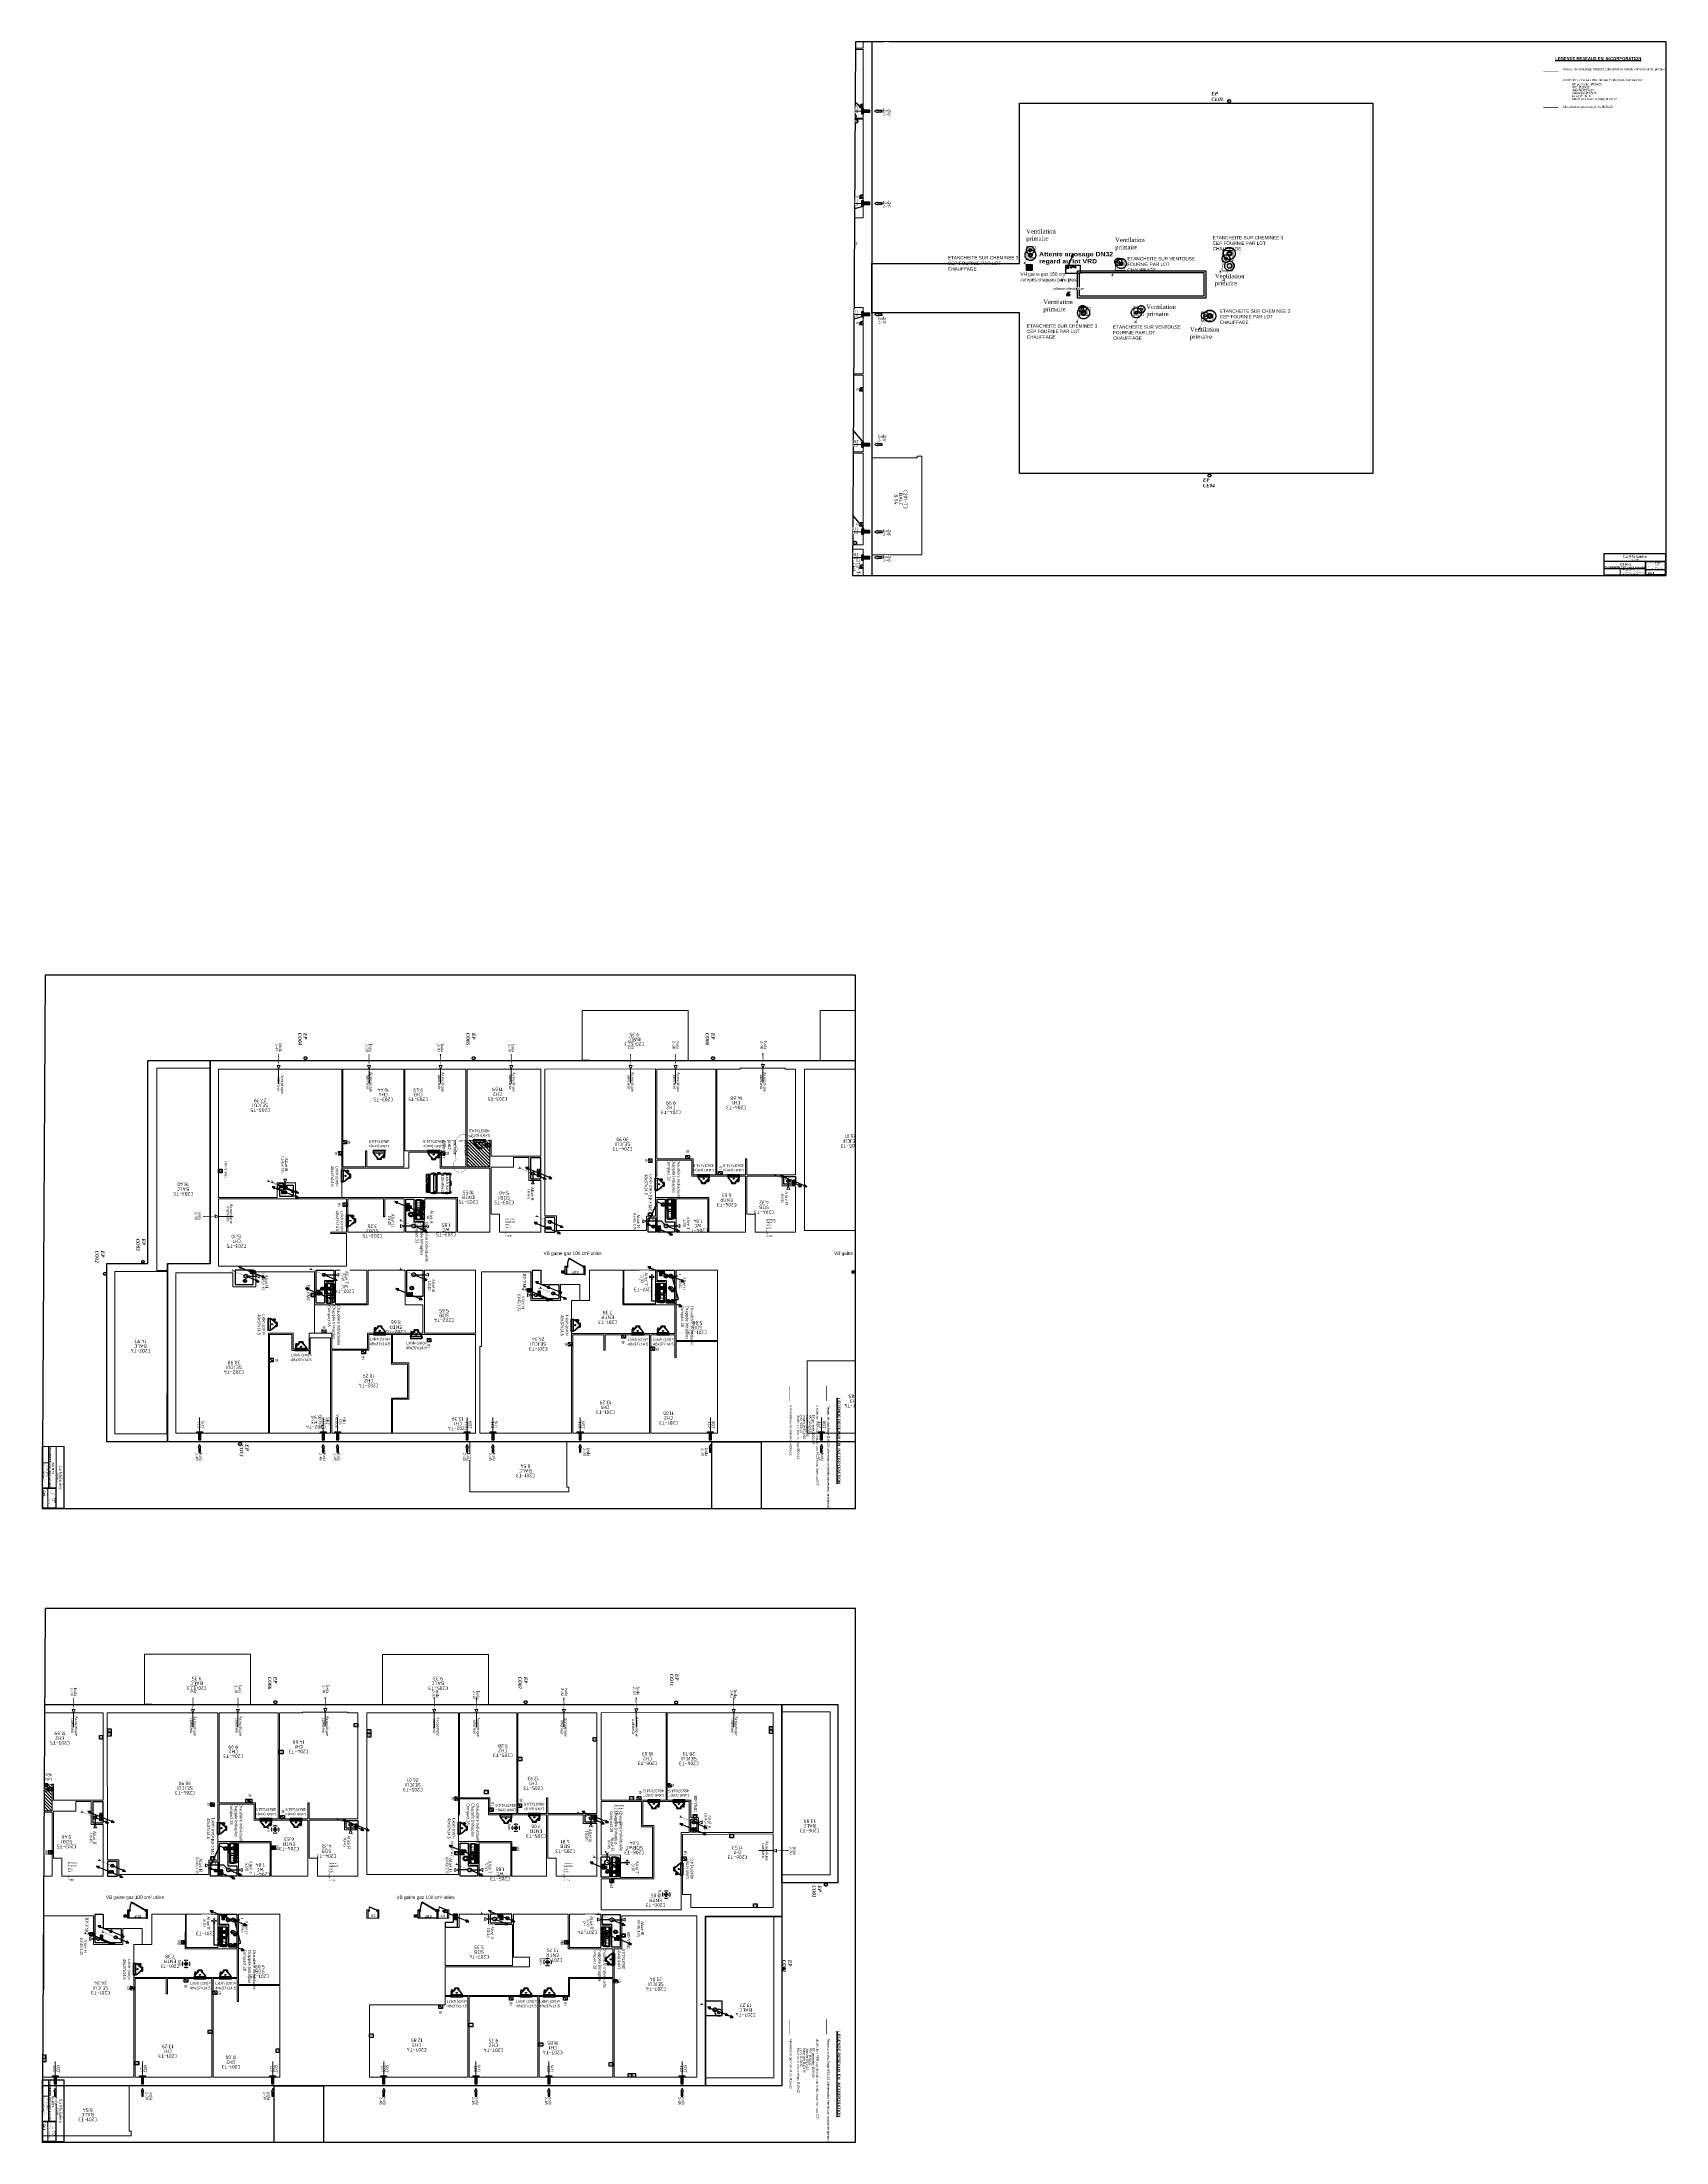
# Paper-space layout 'PLB CVC (2)' of a CAD drawing. Header units: millimetres. Extents: x -1359 to 1366, y -2629 to 895.
# The model-space entities are those that its viewports show. They can reach past a viewport. Long polylines and large blocks are cut down to what shows.
import ezdxf
from ezdxf import colors
from ezdxf.entities.mleader import LeaderData, LeaderLine
from ezdxf.enums import TextEntityAlignment as Align
from ezdxf.math import Vec2, Vec3

# ---------------------------------------------------------------- set-up
doc = ezdxf.new("R2010")
doc.units = ezdxf.units.MM
doc.set_wipeout_variables(frame=1)
for name, pattern in [('ACAD_ISO03W100', [30, 12, -18]), ('ACAD_ISO14W100', [24, 12, -3, 0, -3, 0, -3, 0, -3]), ('CONTINU', [0]), ('prelem_euev', [2, 1.25, -0.25, 0.25, -0.25]), ('prlm_chauff', [0.93, 0.75, -0.065, 0.05, -0.065]), ('prlm_ef', [0.165, 0.1, -0.065]), ('prlm_vmc', [0.282222, 0.141111, -0.141111])]:
    doc.linetypes.add(name, pattern=pattern)
for name, color, linetype in [('_GAZELEC-EAU CHAUDE', 1, 'Continuous'), ('_GC2E-PB-chauffage', 20, 'ACAD_ISO14W100'), ('GAZ-EU FLECHE', 42, 'Continuous'), ('GAZ-FLECHE VMC', 93, 'Continuous'), ('gaz-modifications', 30, 'Continuous'), ('passage réseaux', 7, 'Continuous'), ('prlm-CHAUFF', 30, 'Continuous'), ('prlm-EAU-CHU', 42, 'Continuous'), ('prlm-EAU-EF', 161, 'Continuous'), ('prlm-EAU-EPEXT', 145, 'Continuous'), ('prlm-EAU-EUEV', 25, 'Continuous'), ('prlm-ELEC-BT', 63, 'Continuous'), ('prlm-ELEC-CFA', 181, 'Continuous'), ('prlm-ELEC-CFO', 201, 'Continuous'), ('prlm-ELEC-SSI', 230, 'Continuous'), ('prlm-GAZ', 20, 'Continuous'), ('prlm-GT', 242, 'Continuous'), ('prlm-MOD', 64, 'Continuous'), ('prlm-MOD-PB', 123, 'Continuous'), ('prlm-TELECOM', 30, 'Continuous'), ('prlm-VMC', 93, 'Continuous')]:
    doc.layers.add(name, color=color, linetype=linetype)
for name, color, linetype, lineweight in [('_GAZELEC-RESERVATION', 1, 'Continuous', 18), ('_GAZELEC-RESERVATION 2', 132, 'Continuous', 18), ('prlm-ZCARTOUCHE', 171, 'Continuous', 13)]:
    doc.layers.add(name, color=color, linetype=linetype, lineweight=lineweight)
doc.layers.add('prlm-xpoly', color=7, linetype='Continuous', plot=False)
doc.layers.add('prlm-ZEROPLOT', color=254, linetype='Continuous', plot=False)
doc.styles.add('Geneva', font='arial.ttf')
doc.styles.add('Helvetica', font='arial.ttf')
doc.styles.add('prlm-ariblk', font='ariblk.ttf', dxfattribs={"height": 2.7})
doc.styles.add('prlm-chauff', font='trebucbi.ttf', dxfattribs={"height": 18})
doc.styles.add('prlm-eau-ef', font='ariblk.ttf', dxfattribs={"height": 18})
doc.styles.add('prlm-eau-ep', font='timesbi.ttf', dxfattribs={"height": 18})
doc.styles.add('prlm-eau-euev', font='pala.ttf', dxfattribs={"height": 18})
doc.styles.add('prlm-elec-cfa', font='comic.ttf', dxfattribs={"height": 12})
doc.styles.add('prlm-elec-cfo', font='comic.ttf', dxfattribs={"height": 12})
doc.styles.add('prlm-elec-ssi', font='comic.ttf', dxfattribs={"height": 12})
doc.styles.add('prlm-georgia', font='georgia.ttf', dxfattribs={"height": 1.8})
doc.styles.add('prlm-mod', font='cambriaz.ttf', dxfattribs={"height": 18})
doc.styles.add('prlm-verdana', font='verdana.ttf', dxfattribs={"height": 0.9})
doc.styles.add('prlm-vmc', font='pala.ttf', dxfattribs={"height": 14})
doc.styles.add('prlm-xpoly', font='isocp.shx', dxfattribs={"height": 15})
doc.styles.get("Standard").update_dxf_attribs({"font": 'arial.ttf'})
doc.dimstyles.new('IS', dxfattribs={"dimtxt": 10.122308, "dimasz": 5.007446, "dimexe": 2, "dimexo": 10, "dimgap": 0.03, "dimtad": 1, "dimdec": 1, "dimzin": 11, "dimtxsty": 'Helvetica', "dimblk": 'DOT', "dimcen": 0, "dimdle": 0.1, "dimazin": 0, "dimtfac": 0.8, "dimtdec": 1, "dimtix": 1, "dimtmove": 0, "dimatfit": 0, "dimldrblk": 'VW_FILLEDARROW', "dimfxl": 1, "dimfrac": 2, "dimtolj": 1, "dimtzin": 11, "dimarcsym": 0})
picture_1 = doc.add_image_def('image1.jpg', size_in_pixel=(285, 105))

# ---------------------------------------------------------------- blocks, each defined once
blk = doc.blocks.new('$CTaff')
at = {"layer": 'prlm-ZCARTOUCHE', "color": 0, "linetype": 'ByBlock', "lineweight": -2, "style": 'prlm-georgia', "flags": 8}
blk.add_attdef('CTAFF', text='', height=5, dxfattribs=at).set_placement((-52.5, 32.1), align=Align.MIDDLE_CENTER)
blk = doc.blocks.new('$CTcli')
at = {"layer": 'prlm-ZCARTOUCHE', "color": 0, "linetype": 'ByBlock', "lineweight": -2, "style": 'prlm-georgia', "flags": 8}
blk.add_attdef('CTCLI', text='', height=2.5, dxfattribs=at).set_placement((-52.5, 26.7), align=Align.MIDDLE_CENTER)
blk = doc.blocks.new('$ctpha')
at = {"layer": 'prlm-ZCARTOUCHE', "color": 0, "style": 'prlm-ariblk', "flags": 8}
blk.add_attdef('CTPHA', text='', height=2.9, dxfattribs=at).set_placement((0, 0), align=Align.MIDDLE_CENTER)
blk = doc.blocks.new('$CTsca')
at = {"layer": 'prlm-ZCARTOUCHE', "color": 0, "style": 'prlm-georgia', "flags": 8}
blk.add_attdef('CTSCA', (-18.8, 17), '', height=1.8, dxfattribs=at)
blk = doc.blocks.new('$CTtit')
at = {"layer": 'prlm-ZCARTOUCHE', "color": 0, "linetype": 'ByBlock', "lineweight": -2, "style": 'prlm-ariblk', "flags": 8}
blk.add_attdef('CTTIT', text='', height=3.5, dxfattribs=at).set_placement((-68.2, 19), align=Align.MIDDLE_CENTER)
blk = doc.blocks.new('$ctlot')
at = {"layer": 'prlm-ZCARTOUCHE', "color": 0, "style": 'prlm-ariblk', "flags": 8}
blk.add_attdef('CTLOT', text='', height=2.8, dxfattribs=at).set_placement((0, 0), align=Align.MIDDLE_CENTER)
blk = doc.blocks.new('xi.vanne')
at = {"layer": 'prlm-EAU-EF', "color": 0, "linetype": 'ByBlock', "lineweight": -2}
blk.add_lwpolyline([(6, 20), (0.3, 10.4), (0.3, 9.6), (6, 0), (-6, 0), (-0.3, 9.6), (-0.3, 10.4), (-6, 20)], close=True, dxfattribs=at)
blk = doc.blocks.new('xi.fum')
at = {"color": 0}
blk.add_wipeout([(-10.6, -10.6), (-15, 0), (-10.6, 10.6), (0, 15), (10.6, 10.6), (15, 0), (10.6, -10.6), (0, -15)], dxfattribs=at).dxf.layer = 'prlm-ELEC-SSI'
at = {"layer": 'prlm-ELEC-SSI', "color": 0}
for points in [[(-2.1, 2.1), (2.1, -2.1)], [(2.1, 2.1), (-2.1, -2.1)]]:
    blk.add_lwpolyline(points, dxfattribs=at)
blk.add_circle((0, 0), 3, dxfattribs=at)
at = {"layer": 'prlm-ELEC-SSI', "color": 0, "lineweight": 13}
for radius, start, end in [(16, 150, 210), (16, 60, 120), (8, 150, 210), (8, 60, 120), (8, 330, 30), (16, 330, 30), (16, 240, 300), (8, 240, 300)]:
    blk.add_arc((0, 0), radius, start, end, dxfattribs=at)
blk = doc.blocks.new('xi.EA-Ma')
at = {"layer": 'prlm-MOD-PB'}
blk.add_hatch(color=0, dxfattribs=at).paths.add_polyline_path([(-4.7, 0), (-4.7, -28), (4.6, -28), (4.6, 0)])
at = {"layer": 'prlm-VMC', "linetype": 'ByBlock'}
blk.add_hatch(color=0, dxfattribs=at).paths.add_polyline_path([(-12, 5.6), (12, 5.6), (12, 0), (-12, 0)])
at = {"layer": 'prlm-MOD-PB', "color": 0, "linetype": 'ByBlock', "lineweight": -2, "flags": 128}
blk.add_lwpolyline([(-4.7, 0), (-4.7, -28), (4.6, -28), (4.6, 0)], close=True, dxfattribs=at)
at = {"layer": 'prlm-VMC', "color": 0, "linetype": 'ByBlock', "flags": 128}
for points in [[(-12, 5.6), (12, 5.6), (12, 0), (-12, 0)], [(-3.1, -60.2), (-3.1, -79.5), (3.1, -79.5), (3.1, -60.2), (5.6, -60.2), (0, -47.7), (-5.6, -60.2)]]:
    blk.add_lwpolyline(points, close=True, dxfattribs=at)
at = {"layer": 'prlm-ZEROPLOT', "color": 250, "linetype": 'ACAD_ISO03W100', "lineweight": 0, "ltscale": 0.2}
blk.add_lwpolyline([(0, 5.6), (0, 65.6)], dxfattribs=at)
blk = doc.blocks.new('xi.epext')
at = {"layer": 'prlm-EAU-EPEXT', "color": 0, "linetype": 'ByBlock', "lineweight": -2}
blk.add_circle((0, 0), 5, dxfattribs=at)
blk = doc.blocks.new('xi.ventvert')
at = {"layer": 'prlm-CHAUFF', "ltscale": 50}
for radius in [6.25, 4]:
    blk.add_circle((0, 0), radius, dxfattribs=at)
blk = doc.blocks.new('xi.be')
at = {"layer": 'prlm-VMC', "color": 0, "linetype": 'ByBlock', "lineweight": 5, "flags": 128}
blk.add_lwpolyline([(-6.2, -15), (6.2, -15), (0, 0)], close=True, dxfattribs=at)
at = {"layer": 'prlm-VMC', "color": 0, "linetype": 'ByBlock', "lineweight": 5}
blk.add_solid([(0, -1), (5.2, -14), (-5.2, -14), (0, -1)], dxfattribs=at)
blk = doc.blocks.new('xi.EA')
at = {"layer": 'prlm-VMC', "color": 0, "linetype": 'ByBlock', "lineweight": 5, "flags": 128}
blk.add_lwpolyline([(-6.2, -15), (6.2, -15), (0, 0)], close=True, dxfattribs=at)
at = {"layer": 'prlm-VMC', "color": 0, "linetype": 'ByBlock', "lineweight": -2, "flags": 128}
blk.add_lwpolyline([(0, -15, 1, 4, 0), (0, -63.6, 1, 1, 0)], format="xyseb", dxfattribs=at)
at = {"layer": 'prlm-VMC', "color": 0, "linetype": 'ByBlock', "lineweight": 5}
blk.add_solid([(0, 0), (6.2, -15), (-6.2, -15), (0, 0)], dxfattribs=at)
at = {"layer": 'prlm-ZEROPLOT', "color": 250, "linetype": 'ACAD_ISO03W100', "lineweight": 0, "ltscale": 0.2}
blk.add_lwpolyline([(0, 0), (0, 60)], dxfattribs=at)
blk = doc.blocks.new('xi.cceu1')
at = {"layer": 'prlm-EAU-CHU', "color": 0, "lineweight": 13}
for p, q in [((-7.2, -13.1), (-7, -13)), ((-7.2, -13.1), (-7.1, -14.7)), ((-6.8, -12.1), (-7, -12.2)), ((-7, -12.2), (-7, -13)), ((-4.3, -6.8), (-6.8, -8.9)), ((-6.8, -8.9), (-6.8, -12.1)), ((-4.9, -7.3), (-4.9, -4.1)), ((6.8, -8.9), (4.3, -6.8)), ((4.9, -4.1), (4.9, -7.3)), ((6.8, -12.1), (6.8, -8.9)), ((7, -12.2), (6.8, -12.1)), ((6.9, -13), (7.2, -13.1)), ((7, -13), (7, -12.2)), ((7.1, -14.7), (7.2, -13.1))]:
    blk.add_line(p, q, dxfattribs=at)
for radius in [6.36, 4.67]:
    blk.add_circle((0, 0), radius, dxfattribs=at)
for centre, radius, start, end in [((0, -119.6), 106.8, 86.28096, 93.74771), ((0, -87.2), 78.6, 84.99745, 95.00255), ((-0.7, -11.7), 6.05, 106.13317, 126.55417), ((0.7, -11.7), 6.05, 53.44583, 73.86683)]:
    blk.add_arc(centre, radius, start, end, dxfattribs=at)
blk.add_ellipse((0, -14.7), major_axis=(7.1, 0), ratio=0.043635, dxfattribs=at)
blk = doc.blocks.new('xi.edf73')
at = {"linetype": 'Continuous'}
for p, q in [((0, 0), (73, 0)), ((5, -30), (0, -30)), ((0, -30), (0, -35)), ((0, -35), (3.5, -35)), ((3.5, -35), (3.5, -32)), ((3.5, -32), (5, -32)), ((3.5, -35), (5, -32.4)), ((61.5, -68.5), (3.5, -35)), ((5, -32), (5, -30)), ((5, -32.4), (63, -65.9)), ((63, -65.9), (61.5, -68.5)), ((68, -32), (68, -30)), ((68, -30), (73, -30)), ((69.5, -32), (68, -32)), ((69.5, -35), (69.5, -32)), ((73, -35), (69.5, -35)), ((73, -30), (73, -35))]:
    blk.add_line(p, q, dxfattribs=at)
at = {"linetype": 'Continuous', "flags": 128}
for points in [[(0, -35), (0, 0), (-5, 0), (-5, -35)], [(78, -35), (73, -35), (73, 0), (78, 0)]]:
    blk.add_lwpolyline(points, close=True, dxfattribs=at)
at = {"linetype": 'Continuous'}
blk.add_arc((-6.5, -35), 76, 336.04233, 0, dxfattribs=at)
at = {"insert": (36.5, -9), "char_height": 9.97, "width": 55.653, "attachment_point": 5, "line_spacing_factor": 0.72537, "style": 'Geneva'}
blk.add_mtext('EDF', dxfattribs=at)
blk = doc.blocks.new('xi.sg')
at = {"linetype": 'Continuous', "lineweight": 18}
for p, q in [((0, 0), (40, 0)), ((5, -30), (0, -30)), ((0, -30), (0, -35)), ((0, -35), (3.5, -35)), ((3.5, -35), (3.5, -33)), ((3.5, -33), (5, -33)), ((3.5, -35), (4.3, -33.2)), ((33.4, -48.9), (3.5, -35)), ((4.3, -33.2), (34.3, -47.1)), ((5, -33), (5, -30)), ((34.3, -47.1), (33.4, -48.9)), ((35, -33), (35, -30)), ((35, -30), (40, -30)), ((36.5, -33), (35, -33)), ((36.5, -35), (36.5, -33)), ((40, -35), (36.5, -35)), ((40, -35), (40, -30))]:
    blk.add_line(p, q, dxfattribs=at)
at = {"linetype": 'Continuous', "lineweight": 18, "flags": 128}
for points in [[(0, -35), (0, 0), (-5, 0), (-5, -35)], [(45, -35), (40, -35), (40, 0), (45, 0)]]:
    blk.add_lwpolyline(points, close=True, dxfattribs=at)
at = {"linetype": 'Continuous', "lineweight": 18}
blk.add_arc((3.5, -35), 33, 335, 0, dxfattribs=at)
at = {"insert": (19.4, -11.1), "char_height": 9.97, "width": 55.653, "attachment_point": 5, "line_spacing_factor": 0.72537, "style": 'Geneva'}
blk.add_mtext('SG', dxfattribs=at)
blk = doc.blocks.new('xi.ft')
at = {"linetype": 'Continuous', "lineweight": 18}
for p, q in [((0, 0), (40, 0)), ((5, -30), (0, -30)), ((0, -30), (0, -35)), ((0, -35), (3.5, -35)), ((3.5, -35), (3.5, -33)), ((3.5, -33), (5, -33)), ((3.5, -35), (4.3, -33.2)), ((33.4, -48.9), (3.5, -35)), ((4.3, -33.2), (34.3, -47.1)), ((5, -33), (5, -30)), ((34.3, -47.1), (33.4, -48.9)), ((35, -33), (35, -30)), ((35, -30), (40, -30)), ((36.5, -33), (35, -33)), ((36.5, -35), (36.5, -33)), ((40, -35), (36.5, -35)), ((40, -35), (40, -30))]:
    blk.add_line(p, q, dxfattribs=at)
at = {"linetype": 'Continuous', "lineweight": 18, "flags": 128}
for points in [[(0, -35), (0, 0), (-5, 0), (-5, -35)], [(45, -35), (40, -35), (40, 0), (45, 0)]]:
    blk.add_lwpolyline(points, close=True, dxfattribs=at)
at = {"linetype": 'Continuous', "lineweight": 18}
blk.add_arc((3.5, -35), 33, 335, 0, dxfattribs=at)
at = {"insert": (20, -11.1), "char_height": 9.97, "width": 55.653, "attachment_point": 5, "line_spacing_factor": 0.72537, "style": 'Geneva'}
blk.add_mtext('FT', dxfattribs=at)
blk = doc.blocks.new('xi.thema+')
at = {"layer": 'prlm-CHAUFF', "color": 7, "linetype": 'prlm_vmc', "ltscale": 30}
for points in [[(-27.9, 0), (-27.9, 34.4)], [(27.9, 0), (27.9, 34.4)]]:
    blk.add_lwpolyline(points, dxfattribs=at)
at = {"layer": 'prlm-CHAUFF', "color": 0}
blk.add_lwpolyline([(-20.9, 0), (-20.9, 34.4), (20.9, 34.4), (20.9, 0)], close=True, dxfattribs=at)
for radius in [6.25, 4]:
    blk.add_circle((0, 13), radius, dxfattribs=at)
at = {"layer": 'prlm-CHAUFF', "color": 0, "insert": (0, 25.5), "char_height": 8, "width": 7.197, "attachment_point": 5, "style": 'prlm-chauff'}
blk.add_mtext('thema+', dxfattribs=at)
blk = doc.blocks.new('xi.chu')
at = {"layer": 'prlm-EAU-EUEV', "linetype": 'ByBlock', "lineweight": 5}
blk.add_hatch(color=0, dxfattribs=at).paths.add_polyline_path([(6.5, 0, 1), (-6.5, 0, 1)])
at = {"layer": 'prlm-EAU-EUEV', "color": 0, "linetype": 'ByBlock', "lineweight": 5}
blk.add_circle((0, 0), 6.5, dxfattribs=at)
blk = doc.blocks.new('xi.aam22')
at = {"layer": 'prlm-EAU-CHU', "color": 0, "lineweight": 13}
for p, q in [((-13.1, 7.2), (-14.7, 7.1)), ((-13.1, 7.2), (-13, 7)), ((-12.2, 7), (-13, 7)), ((-12.1, 6.8), (-12.2, 7)), ((-8.9, 6.8), (-12.1, 6.8)), ((-6.8, 4.3), (-8.9, 6.8)), ((-7.3, 4.9), (-5, 4.9)), ((-5.8, 13.1), (-5.9, 11.3)), ((-5.4, 10.5), (-5.4, 7.1)), ((-5, 6.3), (-5, 4.9)), ((5, 3.9), (5, 6.3)), ((5.4, 7.1), (5.4, 10.5)), ((5.9, 11.3), (5.8, 13.1)), ((-14.7, -7.1), (-13.1, -7.2)), ((-13, -6.9), (-13.1, -7.2)), ((-13, -7), (-12.2, -7)), ((-12.2, -7), (-12.1, -6.8)), ((-12.1, -6.8), (-8.9, -6.8)), ((-8.9, -6.8), (-6.8, -4.3)), ((-4.1, -4.9), (-7.3, -4.9))]:
    blk.add_line(p, q, dxfattribs=at)
at = {"layer": 'prlm-EAU-CHU', "color": 0, "lineweight": 13, "flags": 128}
blk.add_lwpolyline([(-5, 4.9), (-4.9, 4.8), (-4.7, 4.7), (-4.4, 4.6)], dxfattribs=at)
at = {"layer": 'prlm-EAU-CHU', "color": 0, "lineweight": 13}
for radius in [6.36, 4.67]:
    blk.add_circle((0, 0), radius, dxfattribs=at)
for centre, radius, start, end in [((-119.6, 0), 106.8, 356.28096, 3.74771), ((-87.2, 0), 78.6, 354.99745, 5.00255), ((-11.7, 0.7), 6.05, 16.13317, 36.55417), ((-4.5, 7.1), 0.936, 184.66048, 218.12589), ((-2.5, 9.1), 3.68, 223.50702, 258.77599), ((2.5, 9.1), 3.68, 281.22401, 316.49298), ((4.5, 7.1), 0.936, 321.87411, 355.33952), ((-11.7, -0.7), 6.05, 323.44583, 343.86683)]:
    blk.add_arc(centre, radius, start, end, dxfattribs=at)
for centre, major_axis, ratio in [((-14.7, 0), (0, -7.1), 0.043635), ((0, 13.1), (5.79, 0), 0.383426), ((0, 13.1), (5.11, 0), 0.383329)]:
    blk.add_ellipse(centre, major_axis=major_axis, ratio=ratio, dxfattribs=at)
for centre, major_axis, ratio, start_param, end_param in [((0, 11.4), (-5.89, 0), 0.391508, 0.036281, 3.105311), ((0, 12.1), (-4.1, -0.03), 0.383971, 2.986035, 6.398097)]:
    blk.add_ellipse(centre, major_axis=major_axis, ratio=ratio, start_param=start_param, end_param=end_param, dxfattribs=at)
blk = doc.blocks.new('xi.vhgaz')
at = {"layer": 'prlm-MOD-PB'}
h = blk.add_hatch(dxfattribs=at)
h.set_pattern_fill('ANSI37', color=256, scale=0.5, angle=36.16184, style=0)
h.set_pattern_definition([(81.161841, (11122.5579, 22597.7274), (-1.56865046, 0.2439098), []), (171.161841, (11122.5579, 22597.7274), (-0.2439098, -1.56865046), [])])
h.paths.add_polyline_path([(5, -15), (15, -15), (15, -5), (5, -5)])
at = {"layer": 'prlm-MOD-PB', "linetype": 'CONTINU'}
blk.add_hatch(color=256, dxfattribs=at).paths.add_polyline_path([(6.8, -6.7), (8.8, -10.6), (12.7, -12.7), (6.8, -12.7)], flags=16)
for p, q in [((5, -5), (15, -5)), ((5, -15), (5, -5)), ((15, -15), (5, -15)), ((6.8, -6.7), (6.8, -12.7)), ((8.8, -10.6), (6.8, -6.7)), ((6.8, -12.7), (12.7, -12.7)), ((12.7, -12.7), (8.8, -10.6)), ((15, -5), (15, -15))]:
    blk.add_line(p, q, dxfattribs=at)
at = {"layer": 'prlm-MOD-PB'}
for points in [[(-2.6, 2.4), (22.4, 2.4), (22.4, -22.6), (-2.6, -22.6)], [(0, -20), (20, -20), (20, 0), (0, 0)], [(2.4, -2.6), (17.4, -2.6), (17.4, -17.6), (2.4, -17.6)], [(5, -15), (15, -15), (15, -5), (5, -5)]]:
    blk.add_lwpolyline(points, close=True, dxfattribs=at)
blk = doc.blocks.new('xi.TXT-VHgaz')
at = {"layer": 'prlm-MOD-PB', "insert": (0, 0), "char_height": 14, "width": 278.852, "attachment_point": 1}
blk.add_mtext('VH gaine gaz 150 cm²\\Pcompris chapeau pare pluie', dxfattribs=at)
blk = doc.blocks.new('xi.resagaz10')
at = {"layer": 'prlm-MOD-PB'}
blk.add_hatch(color=0, dxfattribs=at).paths.add_polyline_path([(1.8, -1.7), (3.8, -5.6), (7.7, -7.7), (1.8, -7.7)], flags=16)
at = {"layer": 'prlm-MOD-PB', "color": 0}
for p, q in [((1.8, -1.7), (1.8, -7.7)), ((3.8, -5.6), (1.8, -1.7)), ((1.8, -7.7), (7.7, -7.7)), ((7.7, -7.7), (3.8, -5.6))]:
    blk.add_line(p, q, dxfattribs=at)
blk.add_lwpolyline([(0, 0), (10, 0), (10, -10), (0, -10)], close=True, dxfattribs=at)
blk = doc.blocks.new('xi.TXT-VBgaz')
at = {"layer": 'prlm-MOD-PB', "insert": (0, 0), "char_height": 14, "width": 256.442, "attachment_point": 1}
blk.add_mtext('VB gaine gaz 100 cm² utiles', dxfattribs=at)
blk = doc.blocks.new('_DOT')
at = {"linetype": 'ByBlock', "lineweight": -2}
blk.add_line((-0.5, 0), (-1, 0), dxfattribs=at)
at = {"linetype": 'ByBlock'}
blk.add_lwpolyline([(-0.25, 0, 1), (0.25, 0, 1)], format="xyb", close=True, dxfattribs=at)
blk = doc.blocks.new('*D98')
at = {"layer": 'prlm-CHAUFF', "color": 0, "lineweight": -2, "transparency": 16777216}
for p, q in [((469668, -344343), (469606, -344114)), ((469611, -344114), (470642, -343836)), ((470708, -344062), (470646, -343833))]:
    blk.add_line(p, q, dxfattribs=at)
at = {"layer": 'prlm-CHAUFF', "color": 0, "lineweight": -2, "transparency": 16777216, "xscale": 5.007446289062499, "yscale": 5.007446289062499, "zscale": 5.007446289062499}
for p, rotation in [((469606, -344116), 195.1148515086451), ((470647, -343835), 15.11485150864514)]:
    blk.add_blockref('_DOT', p, dxfattribs=dict(at, rotation=rotation))
at = {"layer": 'prlm-CHAUFF', "color": 0, "transparency": 16777216, "insert": (470116, -343973), "char_height": 10.12, "attachment_point": 5, "rotation": 15.11485, "style": 'Helvetica'}
blk.add_mtext('\\A1;1077.50', dxfattribs=at)
blk = doc.blocks.new('VW_FILLEDARROW')
at = {"linetype": 'Continuous', "flags": 128}
blk.add_lwpolyline([(-11, 3), (0, 0), (-11, -3)], close=True, dxfattribs=at)
blk = doc.blocks.new('xi.3cep100-150')
at = {"layer": 'prlm-CHAUFF', "color": 0}
for radius in [7.5, 5]:
    blk.add_circle((0, 0), radius, dxfattribs=at)
at = {"layer": 'prlm-CHAUFF', "color": 0, "insert": (0, 0), "char_height": 3, "width": 9.782, "attachment_point": 5, "style": 'prlm-chauff'}
blk.add_mtext('3CEp', dxfattribs=at)
blk = doc.blocks.new('xi.vp125')
at = {"layer": 'prlm-EAU-EUEV', "lineweight": 5}
h = blk.add_hatch(color=0, dxfattribs=at)
h.paths.add_polyline_path([(6.25, 0, 1), (-6.25, 0, 1)])
h.paths.add_polyline_path([(5.625, 0, 1), (-5.625, 0, 1)], flags=16)
at = {"layer": 'prlm-EAU-EUEV', "color": 0, "lineweight": 5}
for radius in [6.25, 5.625]:
    blk.add_circle((0, 0), radius, dxfattribs=at)
at = {"layer": 'prlm-ZEROPLOT', "linetype": 'prelem_euev', "ltscale": 10}
blk.add_circle((0, 0), 16.243, dxfattribs=at)
blk = doc.blocks.new('xi.vp')
at = {"layer": 'prlm-EAU-EUEV', "lineweight": 5}
h = blk.add_hatch(color=0, dxfattribs=at)
h.paths.add_polyline_path([(5, 0, 1), (-5, 0, 1)])
h.paths.add_polyline_path([(4.5, 0, 1), (-4.5, 0, 1)], flags=16)
at = {"layer": 'prlm-EAU-EUEV', "color": 0, "lineweight": 5}
for radius in [5, 4.5]:
    blk.add_circle((0, 0), radius, dxfattribs=at)
at = {"layer": 'prlm-ZEROPLOT', "linetype": 'prelem_euev', "ltscale": 10}
blk.add_circle((0, 0), 15, dxfattribs=at)
blk = doc.blocks.new('xi.3cep130-200')
at = {"layer": 'prlm-CHAUFF', "color": 0}
for radius in [10, 6.5]:
    blk.add_circle((0, 0), radius, dxfattribs=at)
at = {"layer": 'prlm-CHAUFF', "color": 0, "insert": (0, 0), "char_height": 3, "width": 9.782, "attachment_point": 5, "style": 'prlm-chauff'}
blk.add_mtext('3CEp', dxfattribs=at)
blk = doc.blocks.new('xi.vp200')
at = {"layer": 'prlm-EAU-EUEV', "lineweight": 5}
h = blk.add_hatch(color=0, dxfattribs=at)
h.paths.add_polyline_path([(10, 0, 1), (-10, 0, 1)])
h.paths.add_polyline_path([(9, 0, 1), (-9, 0, 1)], flags=16)
at = {"layer": 'prlm-EAU-EUEV', "color": 0, "lineweight": 5}
for radius in [10, 9]:
    blk.add_circle((0, 0), radius, dxfattribs=at)
at = {"layer": 'prlm-ZEROPLOT', "linetype": 'prelem_euev', "ltscale": 10}
blk.add_circle((0, 0), 20, dxfattribs=at)
blk = doc.blocks.new('xi.vp125mod')
at = {"layer": 'prlm-MOD-PB', "lineweight": 5}
h = blk.add_hatch(color=0, dxfattribs=at)
h.paths.add_polyline_path([(6.25, 0, 1), (-6.25, 0, 1)])
h.paths.add_polyline_path([(5.625, 0, 1), (-5.625, 0, 1)], flags=16)
at = {"layer": 'prlm-MOD-PB', "color": 0, "lineweight": 5}
for radius in [6.25, 5.625]:
    blk.add_circle((0, 0), radius, dxfattribs=at)
at = {"layer": 'prlm-ZEROPLOT', "linetype": 'prelem_euev', "ltscale": 10}
blk.add_circle((0, 0), 16.243, dxfattribs=at)
blk = doc.blocks.new('xi.vp200mod')
at = {"layer": 'prlm-MOD-PB', "lineweight": 5}
h = blk.add_hatch(color=0, dxfattribs=at)
h.paths.add_polyline_path([(10, 0, 1), (-10, 0, 1)])
h.paths.add_polyline_path([(9, 0, 1), (-9, 0, 1)], flags=16)
at = {"layer": 'prlm-MOD-PB', "color": 0, "lineweight": 5}
for radius in [10, 9]:
    blk.add_circle((0, 0), radius, dxfattribs=at)
at = {"layer": 'prlm-ZEROPLOT', "linetype": 'prelem_euev', "ltscale": 10}
blk.add_circle((0, 0), 20, dxfattribs=at)
blk = doc.blocks.new('xi.vpmod')
at = {"layer": 'prlm-MOD-PB', "lineweight": 5}
h = blk.add_hatch(color=0, dxfattribs=at)
h.paths.add_polyline_path([(5, 0, 1), (-5, 0, 1)])
h.paths.add_polyline_path([(4.5, 0, 1), (-4.5, 0, 1)], flags=16)
at = {"layer": 'prlm-MOD-PB', "color": 0, "lineweight": 5}
for radius in [5, 4.5]:
    blk.add_circle((0, 0), radius, dxfattribs=at)
at = {"layer": 'prlm-ZEROPLOT', "linetype": 'prelem_euev', "ltscale": 10}
blk.add_circle((0, 0), 15, dxfattribs=at)
blk = doc.blocks.new('xi.3cep100-150mod')
at = {"layer": 'prlm-MOD-PB', "color": 0}
for radius in [7.5, 5]:
    blk.add_circle((0, 0), radius, dxfattribs=at)
at = {"layer": 'prlm-ZEROPLOT', "linetype": 'prelem_euev', "ltscale": 10}
blk.add_circle((0, 0), 22.5, dxfattribs=at)
at = {"layer": 'prlm-MOD-PB', "color": 0, "insert": (0, 0), "char_height": 3, "width": 9.782, "attachment_point": 5, "style": 'prlm-chauff'}
blk.add_mtext('3CEp', dxfattribs=at)
blk = doc.blocks.new('xi.ventvertmod')
at = {"layer": 'prlm-MOD-PB', "ltscale": 50}
for radius in [6.25, 4]:
    blk.add_circle((0, 0), radius, dxfattribs=at)
at = {"layer": 'prlm-ZEROPLOT'}
blk.add_circle((0, 0), 21.3, dxfattribs=at)
blk = doc.blocks.new('xi.3cep130-200mod')
at = {"layer": 'prlm-MOD-PB', "color": 0}
for radius in [10, 6.5]:
    blk.add_circle((0, 0), radius, dxfattribs=at)
at = {"layer": 'prlm-ZEROPLOT', "linetype": 'prelem_euev', "ltscale": 10}
blk.add_circle((0, 0), 25, dxfattribs=at)
at = {"layer": 'prlm-MOD-PB', "color": 0, "insert": (0, 0), "char_height": 3, "width": 9.782, "attachment_point": 5, "style": 'prlm-chauff'}
blk.add_mtext('3CEp', dxfattribs=at)
blk = doc.blocks.new('xi.txt-3cep')
at = {"layer": 'prlm-MOD-PB', "insert": (0, 0), "char_height": 14, "width": 299.713, "attachment_point": 1}
blk.add_mtext('\\A1;ETANCHEITE SUR CHEMINEE 3 CEP FOURNIE PAR LOT CHAUFFAGE ', dxfattribs=at)
blk = doc.blocks.new('xi.eu')
at = {"layer": 'prlm-EAU-EUEV', "linetype": 'ByBlock', "lineweight": -2}
h = blk.add_hatch(color=0, dxfattribs=at)
edge = h.paths.add_edge_path()
edge.add_arc((0, 0), 5, 0, 360)
at = {"layer": 'prlm-EAU-EUEV', "color": 0, "linetype": 'ByBlock', "lineweight": 5}
blk.add_circle((0, 0), 5, dxfattribs=at)
blk = doc.blocks.new('xi.cee1')
at = {"layer": 'prlm-EAU-CHU', "color": 0, "lineweight": 13}
for p, q in [((7.4, 5), (2.2, 5)), ((12.1, 5.3), (8.8, 5.3)), ((2.2, -5), (7.4, -5)), ((8.8, -5.3), (12.1, -5.3))]:
    blk.add_line(p, q, dxfattribs=at)
for radius in [5.45, 4.69]:
    blk.add_circle((0, 0), radius, dxfattribs=at)
for centre, radius, start, end in [((10.1, 0.8), 4.99, 122.43967, 169.50509), ((8.8, 2.5), 2.86, 90.50802, 118.9381), ((6.4, 0), 5.87, 317.81121, 42.16666), ((6.1, 0), 6.3, 318.92478, 41.07522), ((10.1, -0.8), 4.99, 190.49491, 237.56033), ((8.8, -2.5), 2.86, 241.0619, 269.49198)]:
    blk.add_arc(centre, radius, start, end, dxfattribs=at)
for centre, major_axis, ratio in [((12.8, 0), (0, -5.44), 0.708306), ((12.9, 0), (0, -5.05), 0.707331)]:
    blk.add_ellipse(centre, major_axis=major_axis, ratio=ratio, dxfattribs=at)
blk = doc.blocks.new('xi.twintop')
at = {"layer": 'prlm-CHAUFF', "ltscale": 50}
for p, q in [((-25.8, 0), (-25.8, -0.7)), ((25.8, 0), (-25.8, 0)), ((-24, 8.9), (-24, 9)), ((-24, 9), (-23.8, 9)), ((-23.8, 8.9), (-24, 8.9)), ((-23.8, 9.5), (-23.2, 9.5)), ((-23.8, 9.2), (-23.7, 9.2)), ((-23.8, 9), (-23.8, 9.2)), ((-23.8, 8.8), (-23.8, 8.9)), ((-23.7, 8.8), (-23.8, 8.8)), ((-23.4, 8.5), (-23.8, 8.5)), ((-23.7, 9.2), (-23.7, 9)), ((-23.7, 9), (-23.6, 9)), ((-23.7, 8.9), (-23.7, 8.8)), ((-23.6, 8.9), (-23.7, 8.9)), ((23.7, 8), (-23.7, 8)), ((-23.7, 8), (-23.7, 0)), ((-23.6, 9), (-23.6, 8.9)), ((-23.4, 8.4), (-23.4, 8.5)), ((-22.6, 22.5), (-22.5, 22.5)), ((-22.6, 22.4), (-22.6, 22.5)), ((-22.5, 22.4), (-22.6, 22.4)), ((-22.5, 22.7), (-22.4, 22.7)), ((-22.5, 22.5), (-22.5, 22.7)), ((-22.5, 22.3), (-22.5, 22.4)), ((-22.4, 22.3), (-22.5, 22.3)), ((-22.4, 23), (-22, 23)), ((-22.4, 22.7), (-22.4, 22.5)), ((-22.4, 22.5), (-22.2, 22.5)), ((-22.2, 22.4), (-22.4, 22.4)), ((-22.4, 22.4), (-22.4, 22.3)), ((-21.9, 22), (-22.4, 22)), ((-22.4, 15.4), (-22.4, 15.5)), ((-22.4, 15.5), (-22.2, 15.5)), ((-22.2, 15.4), (-22.4, 15.4)), ((-15.8, 27.6), (-22.2, 27.6)), ((-22.2, 22.5), (-22.2, 22.4)), ((-22.2, 16), (-21.6, 16)), ((-22.2, 15.7), (-22.1, 15.7)), ((-22.2, 15.5), (-22.2, 15.7)), ((-22.2, 15.3), (-22.2, 15.4)), ((-22.1, 15.3), (-22.2, 15.3)), ((-21.6, 15), (-22.2, 15)), ((-22.1, 28.5), (-15.9, 28.5)), ((-22.1, 27.6), (-22.1, 23.5)), ((-22.1, 27.6), (-22.1, 23.5)), ((-15.9, 23.5), (-22.1, 23.5)), ((-22.1, 15.7), (-22.1, 15.5)), ((-22.1, 15.5), (-22, 15.5)), ((-22.1, 15.4), (-22.1, 15.3)), ((-22, 15.4), (-22.1, 15.4)), ((-22, 23), (-21.9, 22.1)), ((-22, 15.5), (-22, 15.4)), ((-21.9, 22.1), (-21.9, 22)), ((-21.8, 20), (-16.2, 20)), ((-21.8, 16), (-21.8, 20)), ((-21.8, 16), (-21.8, 20)), ((-21.8, 12.9), (-21.8, 15)), ((-21.8, 12.9), (-21.8, 15)), ((-21.6, 16), (-21.6, 15)), ((-16.2, 19.8), (-14.1, 22)), ((-14.1, 22), (-16.2, 19.8)), ((-16.2, 19.8), (-16.2, 20)), ((-16.2, 19.8), (-16.2, 20)), ((-16.1, 22.1), (-16, 23)), ((-16.1, 22), (-16.1, 22.1)), ((-15.6, 22), (-16.1, 22)), ((-16, 23), (-15.6, 23)), ((-15.9, 27.6), (-15.9, 23.5)), ((-15.9, 27.6), (-15.9, 23.5)), ((-15.8, 22.4), (-15.8, 22.5)), ((-15.8, 22.5), (-15.6, 22.5)), ((-15.6, 22.4), (-15.8, 22.4)), ((-15.6, 22.7), (-15.5, 22.7)), ((-15.6, 22.5), (-15.6, 22.7)), ((-15.6, 22.3), (-15.6, 22.4)), ((-15.5, 22.3), (-15.6, 22.3)), ((-15.5, 22.7), (-15.5, 22.5)), ((-15.5, 22.5), (-15.4, 22.5)), ((-15.5, 22.4), (-15.5, 22.3)), ((-15.4, 22.4), (-15.5, 22.4)), ((-15.4, 22.5), (-15.4, 22.4)), ((-9.4, 28.5), (-9.4, 28.5)), ((-8.6, 31.9), (-8.6, 32)), ((-8.6, 32), (-8.5, 32)), ((-8.5, 31.9), (-8.6, 31.9)), ((-7.9, 32.5), (-8.5, 32.5)), ((-8.5, 32.2), (-8.4, 32.2)), ((-8.5, 32), (-8.5, 32.2)), ((-8.5, 31.8), (-8.5, 31.9)), ((-8.4, 31.8), (-8.5, 31.8)), ((-8.5, 31.5), (-8.2, 31.5)), ((-8.4, 32.2), (-8.4, 32)), ((-8.4, 32), (-8.3, 32)), ((-8.3, 31.9), (-8.4, 31.9)), ((-8.4, 31.9), (-8.4, 31.8)), ((-8.3, 32), (-8.3, 31.9)), ((-8.2, 31.5), (-8, 32.2)), ((-8, 35.6), (8, 35.6)), ((-7.9, 32.5), (-8, 32.2)), ((-7.9, 36.5), (7.9, 36.5)), ((-7.9, 35.6), (-7.9, 33.5)), ((-7.9, 33.5), (-7.9, 35.6)), ((-5.7, 33.5), (-7.9, 33.5)), ((5.7, 33.5), (-5.7, 33.5)), ((7.9, 33.5), (5.7, 33.5)), ((7.9, 35.6), (7.9, 33.5)), ((7.9, 33.5), (7.9, 35.6)), ((8, 32.2), (7.9, 32.5)), ((7.9, 32.5), (8.5, 32.5)), ((8.2, 31.5), (8, 32.2)), ((8.5, 31.5), (8.2, 31.5)), ((8.3, 31.9), (8.3, 32)), ((8.3, 32), (8.4, 32)), ((8.4, 31.9), (8.3, 31.9)), ((8.4, 32.2), (8.5, 32.2)), ((8.4, 32), (8.4, 32.2)), ((8.4, 31.8), (8.4, 31.9)), ((8.5, 31.8), (8.4, 31.8)), ((8.5, 32.2), (8.5, 32)), ((8.5, 32), (8.6, 32)), ((8.6, 31.9), (8.5, 31.9)), ((8.5, 31.9), (8.5, 31.8)), ((8.6, 32), (8.6, 31.9)), ((9.1, 29), (9.1, 29)), ((9.4, 28.5), (9.4, 28.5)), ((14.8, 21), (13.8, 22)), ((13.8, 22), (15.4, 22)), ((15.4, 21), (14.8, 21)), ((15.3, 21.4), (15.3, 21.5)), ((15.3, 21.5), (15.4, 21.5)), ((15.4, 21.4), (15.3, 21.4)), ((15.4, 21.7), (15.5, 21.7)), ((15.4, 21.5), (15.4, 21.7)), ((15.4, 21.3), (15.4, 21.4)), ((15.5, 21.3), (15.4, 21.3)), ((15.5, 21.7), (15.5, 21.5)), ((15.5, 21.5), (15.6, 21.5)), ((15.5, 21.4), (15.5, 21.3)), ((15.6, 21.4), (15.5, 21.4)), ((15.6, 21.5), (15.6, 21.4)), ((23.2, 9.5), (23.8, 9.5)), ((23.4, 8.4), (23.4, 8.5)), ((23.8, 8.5), (23.4, 8.5)), ((23.6, 8.9), (23.6, 9)), ((23.6, 9), (23.8, 9)), ((23.8, 8.9), (23.6, 8.9)), ((23.7, 8), (23.7, 0)), ((24.2, 4.5), (23.7, 4.8)), ((24.1, 4.4), (23.7, 4.7)), ((23.7, 2.6), (24.1, 2.6)), ((23.7, 2.6), (23.7, 2.6)), ((23.8, 9.2), (23.9, 9.2)), ((23.8, 9), (23.8, 9.2)), ((23.8, 8.8), (23.8, 8.9)), ((23.9, 8.8), (23.8, 8.8)), ((23.8, 2.6), (23.9, 2.5)), ((23.9, 9.2), (23.9, 9)), ((23.9, 9), (24, 9)), ((23.9, 8.9), (23.9, 8.8)), ((24, 8.9), (23.9, 8.9)), ((23.9, 2.5), (24, 2.6)), ((24, 9), (24, 8.9)), ((24, 2.6), (24.1, 2.5)), ((24.1, 2.6), (24.1, 4.4)), ((24.6, 4), (24.1, 4.4)), ((24.6, 2.6), (24.1, 2.6)), ((24.1, 2.5), (24.2, 2.6)), ((24.2, 4.5), (24.2, 4.5)), ((24.5, 4.2), (24.2, 4.5)), ((24.2, 2.6), (24.2, 2.5)), ((24.2, 2.5), (24.3, 2.6)), ((24.4, 4.9), (24.3, 4.9)), ((24.3, 2.6), (24.4, 2.5)), ((24.4, 4.4), (24.4, 4.9)), ((24.4, 4.9), (24.4, 4.9)), ((24.4, 4.8), (24.4, 4.3)), ((25, 4.4), (24.4, 4.8)), ((24.4, 4.8), (25, 4.5)), ((24.4, 4.8), (24.4, 4.8)), ((24.4, 2.6), (24.5, 2.5)), ((24.4, 2.5), (24.5, 2.6)), ((24.5, 2.6), (24.6, 2.5)), ((24.5, 2.5), (24.6, 2.6)), ((24.6, 4), (24.7, 4)), ((24.6, 2.6), (24.6, 4)), ((24.6, 2.6), (24.6, 2.6)), ((25.7, 2.6), (24.6, 2.6)), ((24.7, 2.6), (24.6, 2.6)), ((24.6, 2.5), (24.7, 2.6)), ((24.7, 4), (24.7, 2.6)), ((24.7, 2.6), (25.7, 2.6)), ((24.7, 2.6), (24.8, 2.5)), ((24.7, 2.6), (24.8, 2.5)), ((24.8, 2.5), (24.9, 2.6)), ((24.8, 2.5), (24.8, 2.5)), ((24.9, 2.6), (25, 2.5)), ((25, 4.5), (25.1, 4.5)), ((25, 4.5), (25, 4.4)), ((25.1, 4.5), (25, 4.4)), ((25, 4.3), (25, 4.4)), ((25, 4.4), (25, 4.3)), ((25, 4.4), (25, 4.4)), ((25.3, 4.3), (25, 4.4)), ((25, 2.5), (25.1, 2.6)), ((25, 2.5), (25.1, 2.5)), ((25.1, 4.5), (25.4, 4.2)), ((25.1, 2.6), (25.1, 2.5)), ((25.1, 2.5), (25.2, 2.6)), ((25.1, 2.5), (25.1, 2.5)), ((25.2, 2.6), (25.3, 2.5)), ((25.3, 2.5), (25.3, 2.6)), ((25.3, 2.6), (25.4, 2.5)), ((25.3, 2.5), (25.3, 2.5)), ((25.3, 2.5), (25.3, 2.5)), ((25.4, 2.5), (25.4, 2.6)), ((25.4, 2.6), (25.4, 2.5)), ((25.4, 2.5), (25.5, 2.6)), ((25.5, 2.5), (25.6, 2.6)), ((25.5, 2.5), (25.5, 2.5)), ((25.5, 2.5), (25.6, 2.5)), ((25.6, 2.5), (25.6, 2.6)), ((25.7, 2.6), (25.7, 4)), ((25.7, 2.6), (25.7, 2.6)), ((25.7, 2.6), (25.7, 2.6)), ((25.8, 0), (25.8, -0.7)), ((-25.8, -0.8), (-25.8, -0.7)), ((-25.8, -0.7), (25.8, -0.7)), ((-25.8, -1.3), (-25.8, -0.8)), ((25.8, -0.8), (-25.8, -0.8)), ((-25.8, -1.3), (25.8, -1.3)), ((23.8, -1), (-23.7, -1)), ((-23.7, -1.1), (-23.7, -1)), ((-23.5, -1), (-23.7, -1.1)), ((-23.7, -1.1), (23.8, -1.1)), ((23.8, -1.1), (-23.7, -1.1)), ((-23.7, -1.2), (-23.7, -1.1)), ((-23.6, -1.1), (-23.7, -1.2)), ((-23.7, -1.2), (23.8, -1.2)), ((23.8, -1.2), (-23.7, -1.2)), ((-23.7, -1.2), (23.8, -1.2)), ((-23.7, -1.2), (-23.7, -1.2)), ((-23.6, -1.2), (-23.7, -1.2)), ((23.8, -1.3), (-23.7, -1.3)), ((-23.7, -1.3), (23.8, -1.3)), ((-23.7, -1.3), (-23.7, -1.3)), ((-23.7, -1.3), (-23.7, -1.3)), ((23.8, -1.3), (-23.7, -1.3)), ((-23.7, -1.3), (23.8, -1.3)), ((-23.7, -1.3), (-23.7, -1.3)), ((-23.7, -1.3), (-23.7, -1.3)), ((23.8, -1.1), (23.5, -1)), ((23.8, -1.2), (23.6, -1.1)), ((23.8, -1.2), (23.6, -1.2)), ((23.8, -1.3), (23.7, -1.3)), ((23.8, -1.3), (23.7, -1.3)), ((23.8, -1), (23.8, -1.1)), ((23.8, -1.1), (23.8, -1.2)), ((23.8, -1.2), (23.8, -1.2)), ((23.8, -1.3), (23.8, -1.3)), ((23.8, -1.3), (23.8, -1.3)), ((25.8, -0.7), (25.8, -0.8)), ((25.8, -1.3), (25.8, -0.8))]:
    blk.add_line(p, q, dxfattribs=at)
for centre, radius in [((-23.8, 9), 0.3), ((-23.8, 9), 0.25), ((-22.4, 22.5), 0.3), ((-22.4, 22.5), 0.25), ((-22.2, 15.5), 0.3), ((-22.2, 15.5), 0.25), ((-15.6, 22.5), 0.3), ((-15.6, 22.5), 0.25), ((-8.5, 32), 0.3), ((-8.5, 32), 0.25), ((8.5, 32), 0.3), ((8.5, 32), 0.25), ((15.4, 21.5), 0.3), ((15.4, 21.5), 0.25), ((23.8, 9), 0.3), ((23.8, 9), 0.25)]:
    blk.add_circle(centre, radius, dxfattribs=at)
for centre, radius, start, end in [((-23.8, 9), 0.5, 90, 270), ((-11.4, 6.6), 12.1, 163.72632, 166.38523), ((-22.4, 22.5), 0.5, 90, 270), ((-22.2, 15.5), 0.5, 90, 270), ((-20.3, 27.8), 2, 160.5755, 186.74412), ((-20.3, 27.8), 2, 160.5755, 186.74412), ((-2.5, -0.8), 23.7, 136.40993, 144.75012), ((-44.7, 40), 35.1, 315.71113, 319.52651), ((-17.7, 27.8), 2, 353.25588, 19.4245), ((-17.7, 27.8), 2, 353.25588, 19.4245), ((-15.6, 22.5), 0.5, 270, 90), ((-22.5, 30.1), 11.7, 315.97007, 320.42447), ((-22.8, 30.3), 12, 316.03261, 320.36189), ((-43.1, 48.1), 39, 319.38871, 329.85996), ((-43.1, 48.1), 39, 319.38866, 329.86009), ((-26.9, 38.2), 20, 331.04826, 332.79827), ((-26.9, 38.2), 20, 331.04819, 332.79819), ((-19.5, 34.5), 11.7, 332.3321, 345.44097), ((-19.2, 34.3), 11.4, 332.13741, 345.69294), ((-8.5, 32), 0.5, 90, 270), ((-6, 35.8), 2, 160.5755, 186.74412), ((-6, 35.8), 2, 160.57549, 186.74413), ((-15.7, 33.5), 7.77, 352.54564, 359.94227), ((-15.7, 33.5), 7.82, 352.57629, 359.92645), ((-15.1, 33.5), 7.17, 352.09231, 353.54484), ((-15.1, 33.5), 7.17, 353.90527, 0.11567), ((6, 35.8), 2, 353.25588, 19.4245), ((6, 35.8), 2, 353.25587, 19.42451), ((15.7, 33.5), 7.77, 180.05773, 187.45436), ((15.1, 33.5), 7.25, 179.9215, 187.83817), ((15.7, 33.5), 7.82, 180.07356, 187.42371), ((21.1, 35), 13.4, 192.99541, 216.08235), ((19.2, 34.3), 11.4, 194.41062, 207.86258), ((8.5, 32), 0.5, 270, 90), ((26.9, 38.2), 20, 207.2018, 208.95181), ((43.1, 48.1), 39, 210.13992, 220.61135), ((43.1, 48.1), 39, 212.5506, 220.61129), ((22.5, 30.1), 11.7, 219.57553, 224.02992), ((22.8, 30.3), 12, 219.6381, 223.96738), ((15.4, 21.5), 0.5, 270, 90), ((17.8, -6.9), 13.4, 62.11504, 63.76315), ((17.6, -7.2), 13.8, 61.91822, 64.05151), ((23.8, 9), 0.5, 270, 90), ((18.3, -6), 12.5, 61.31767, 61.5903), ((24.8, 5.5), 0.703, 233.033, 242.93247), ((24.7, 5.1), 0.448, 214.67133, 225.49816), ((25.9, 4.9), 0.836, 234.1326, 239.24253), ((18.3, -6), 12.5, 53.74938, 55.06371)]:
    blk.add_arc(centre, radius, start, end, dxfattribs=at)
blk.add_ellipse((0, 15.5), major_axis=(2.49, 0.57), ratio=0.600775, dxfattribs=at)
for points, knots in [([(-23.4, 8), (-23.4, 8.3), (-23.4, 8.6), (-23.2, 9.2), (-23.2, 9.6), (-22.8, 10.6), (-22.5, 11.3), (-21.8, 12.6), (-21.4, 13.2), (-20.6, 14.4), (-20.1, 15), (-19.6, 15.5)], [0.0331631, 0.0331631, 0.0331631, 0.0331631, 0.125, 0.125, 0.25, 0.25, 0.5, 0.5, 0.75, 0.75, 1, 1, 1, 1]), ([(-23.2, 9.5), (-23.1, 9.8), (-23, 10.1), (-22.9, 10.5), (-22.8, 10.7), (-22.7, 11), (-22.7, 11.1), (-22.5, 11.5), (-22.4, 11.8), (-22.1, 12.3), (-22, 12.6), (-21.8, 12.9)], [0, 0, 0, 0, 0.25, 0.25, 0.375, 0.375, 0.5, 0.5, 0.75, 0.75, 1, 1, 1, 1]), ([(-21.8, 12.9), (-22, 12.6), (-22.1, 12.3), (-22.4, 11.7), (-22.5, 11.4), (-22.8, 10.9), (-22.9, 10.5), (-23, 10.2), (-23, 10.1), (-23.1, 10)], [0, 0, 0, 0, 0.25, 0.25, 0.5, 0.5, 0.75, 0.75, 0.8062429, 0.8062429, 0.8062429, 0.8062429]), ([(-5.7, 33.5), (-5.7, 33.3), (-5.7, 33.2), (-5.7, 32.8), (-5.7, 32.7), (-5.8, 32.1), (-5.9, 31.8), (-6, 31.2), (-6.2, 30.8), (-6.4, 30.2), (-6.6, 29.9), (-7, 29), (-7.3, 28.4), (-8.1, 27.3), (-8.5, 26.8), (-9.7, 25.3), (-10.6, 24.3), (-12.4, 22.4), (-13.3, 21.5), (-15.2, 19.6), (-16.1, 18.7), (-17.9, 16.8), (-18.8, 15.8), (-20.1, 14.3), (-20.5, 13.8), (-21, 12.9), (-21.2, 12.7), (-21.6, 12.1), (-21.7, 11.8), (-22.2, 10.9), (-22.4, 10.3), (-22.7, 9.4), (-22.8, 9), (-22.9, 8.5), (-22.9, 8.2), (-22.9, 8)], [0, 0, 0, 0, 0.015625, 0.015625, 0.03125, 0.03125, 0.0625, 0.0625, 0.09375, 0.09375, 0.125, 0.125, 0.1875, 0.1875, 0.25, 0.25, 0.375, 0.375, 0.5, 0.5, 0.625, 0.625, 0.75, 0.75, 0.8125, 0.8125, 0.84375, 0.84375, 0.875, 0.875, 0.9375, 0.9375, 0.96875, 0.96875, 0.9907189, 0.9907189, 0.9907189, 0.9907189]), ([(-18, 17.3), (-16.8, 18.5), (-15.6, 19.7), (-13.1, 22.1), (-11.9, 23.3), (-10.1, 25.2), (-9.5, 25.8), (-8.4, 27.1), (-7.9, 27.8), (-7.2, 28.9), (-6.9, 29.3), (-6.5, 30.1), (-6.3, 30.5), (-6, 31.3), (-5.9, 31.7), (-5.8, 32.4), (-5.7, 32.6), (-5.7, 32.9), (-5.7, 33.1), (-5.7, 33.3), (-5.7, 33.4), (-5.7, 33.5)], [0, 0, 0, 0, 0.25, 0.25, 0.5, 0.5, 0.625, 0.625, 0.75, 0.75, 0.8125, 0.8125, 0.875, 0.875, 0.9375, 0.9375, 0.96875, 0.96875, 0.984375, 0.984375, 1, 1, 1, 1]), ([(-18, 17.3), (-17.8, 17.5), (-17.6, 17.8), (-17.2, 18.3), (-17, 18.6), (-16.6, 19), (-16.5, 19.3), (-16.3, 19.5), (-16.3, 19.6), (-16.2, 19.8), (-16.2, 19.8), (-16.2, 19.8)], [0, 0, 0, 0, 0.25, 0.25, 0.5, 0.5, 0.75, 0.75, 0.875, 0.875, 1, 1, 1, 1]), ([(-8.9, 29.5), (-9.1, 29.1), (-9.4, 28.4), (-10.1, 27.4), (-10.8, 26.3), (-11.7, 25.2), (-12.5, 24.1), (-13.7, 22.8), (-14.9, 21.5), (-15.8, 20.4), (-16.2, 20)], [0.1568082, 0.1568082, 0.1568082, 0.1568082, 0.2305418, 0.3149874, 0.4025619, 0.4929385, 0.5856877, 0.6803551, 0.8317746, 0.9509578, 0.9509578, 0.9509578, 0.9509578]), ([(-1.9, 14.6), (-1.2, 15.3), (-0.8, 15.4), (-0.4, 15.4), (0.2, 15.3), (0.8, 14.9), (1.5, 15.5)], [0, 0, 0, 0, 0.389075, 0.389075, 0.389075, 1, 1, 1, 1]), ([(-1.6, 15.7), (-0.9, 16.4), (-0.5, 16.5), (-0.1, 16.4), (0.5, 16.4), (1.1, 16), (1.9, 16.6)], [0, 0, 0, 0, 0.389075, 0.389075, 0.389075, 1, 1, 1, 1]), ([(5.7, 33.5), (5.7, 33.3), (5.7, 33.2), (5.7, 32.8), (5.7, 32.6), (5.8, 32.1), (5.9, 31.8), (6.1, 31.1), (6.2, 30.8), (6.5, 30.2), (6.6, 29.9), (7.1, 29), (7.5, 28.4), (8.2, 27.3), (8.6, 26.8), (9.9, 25.3), (10.8, 24.3), (12.7, 22.5), (13.7, 21.5), (15.6, 19.7), (16.6, 18.8), (18.4, 16.9), (19.3, 15.9), (20.6, 14.4), (21, 13.8), (21.6, 13), (21.7, 12.7), (22.1, 12.1), (22.2, 11.9), (22.7, 11), (22.9, 10.3), (23.2, 9.4), (23.3, 9), (23.4, 8.5), (23.4, 8.2), (23.4, 8)], [0, 0, 0, 0, 0.015625, 0.015625, 0.03125, 0.03125, 0.0625, 0.0625, 0.09375, 0.09375, 0.125, 0.125, 0.1875, 0.1875, 0.25, 0.25, 0.375, 0.375, 0.5, 0.5, 0.625, 0.625, 0.75, 0.75, 0.8125, 0.8125, 0.84375, 0.84375, 0.875, 0.875, 0.9375, 0.9375, 0.96875, 0.96875, 0.9908046, 0.9908046, 0.9908046, 0.9908046]), ([(22.9, 8), (22.9, 8.2), (22.9, 8.5), (22.8, 9), (22.7, 9.4), (22.4, 10.3), (22.2, 10.9), (21.7, 11.8), (21.6, 12.1), (21.2, 12.7), (21, 12.9), (20.5, 13.8), (20.1, 14.3), (18.8, 15.8), (17.9, 16.8), (16.1, 18.7), (15.2, 19.6), (13.3, 21.5), (12.4, 22.4), (10.6, 24.3), (9.7, 25.3), (8.5, 26.8), (8.1, 27.3), (7.3, 28.4), (7, 29), (6.5, 29.9), (6.4, 30.2), (6.2, 30.8), (6, 31.2), (5.9, 31.8), (5.8, 32.2), (5.7, 32.7), (5.7, 32.8), (5.7, 33.2), (5.7, 33.3), (5.7, 33.5)], [0.0092808, 0.0092808, 0.0092808, 0.0092808, 0.03125, 0.03125, 0.0625, 0.0625, 0.125, 0.125, 0.15625, 0.15625, 0.1875, 0.1875, 0.25, 0.25, 0.375, 0.375, 0.5, 0.5, 0.625, 0.625, 0.75, 0.75, 0.8125, 0.8125, 0.875, 0.875, 0.90625, 0.90625, 0.9375, 0.9375, 0.96875, 0.96875, 0.984375, 0.984375, 1, 1, 1, 1]), ([(14.4, 22), (14.1, 22.4), (13.4, 23.1), (12.3, 24.4), (11.4, 25.5), (10.6, 26.6), (9.9, 27.6), (9.4, 28.5), (9, 29.1), (8.9, 29.4)], [0.5730592, 0.5730592, 0.5730592, 0.5730592, 0.626259, 0.6884084, 0.7489718, 0.7930827, 0.8358988, 0.8773199, 0.9123747, 0.9123747, 0.9123747, 0.9123747]), ([(23.2, 9.5), (23.1, 9.8), (23, 10.1), (22.9, 10.6), (22.8, 10.9), (22.4, 11.7), (22.1, 12.3), (21.6, 13.3), (21.2, 13.8), (20.6, 14.8), (20.2, 15.3), (19.1, 16.6), (18.3, 17.5), (16.7, 19.3), (15.9, 20.1), (15.1, 21)], [0, 0, 0, 0, 0.0625, 0.0625, 0.125, 0.125, 0.25, 0.25, 0.375, 0.375, 0.5, 0.5, 0.75, 0.75, 1, 1, 1, 1]), ([(21.4, 13.5), (21.3, 13.7), (21, 14.2), (20.4, 15), (19.7, 16), (18.9, 17), (18, 18), (16.9, 19.2), (16, 20.2), (15.4, 20.8), (15.3, 21)], [0.1694223, 0.1694223, 0.1694223, 0.1694223, 0.1906001, 0.2339285, 0.2787061, 0.3247019, 0.3716424, 0.4351709, 0.4991397, 0.523565, 0.523565, 0.523565, 0.523565]), ([(24.2, 5), (24.2, 5), (24.2, 5), (24.2, 5), (24.2, 5), (24.2, 5), (24.2, 5), (24.2, 5), (24.1, 5), (24.1, 5), (24.1, 5), (24.1, 5), (24.1, 5), (24.1, 5), (24, 5), (24, 5), (23.9, 5), (23.9, 5), (23.8, 5), (23.8, 5), (23.7, 5), (23.7, 4.9), (23.7, 4.9)], [0.1059402, 0.1059402, 0.1059402, 0.1059402, 0.1359504, 0.1694868, 0.202886, 0.2361704, 0.2693627, 0.3024859, 0.3355633, 0.3686184, 0.401675, 0.434757, 0.4678887, 0.5010941, 0.5629781, 0.6246926, 0.6863942, 0.7482374, 0.8103737, 0.8729511, 0.9361135, 0.9654522, 0.9654522, 0.9654522, 0.9654522]), ([(23.7, 4.9), (23.7, 4.9), (23.7, 4.9), (23.7, 4.9), (23.8, 4.9), (23.8, 4.9), (23.8, 4.9), (23.9, 4.9), (23.9, 4.9), (23.9, 4.9), (23.9, 4.9), (24, 5), (24, 5), (24, 5), (24, 5), (24.1, 5), (24.1, 5), (24.1, 5), (24.1, 5), (24.2, 5), (24.2, 5), (24.2, 4.9), (24.3, 4.9), (24.3, 4.9), (24.3, 4.9), (24.3, 4.9), (24.3, 4.9), (24.3, 4.9)], [0.053874, 0.053874, 0.053874, 0.053874, 0.0607104, 0.0907643, 0.1206402, 0.1503557, 0.1799287, 0.2093776, 0.238721, 0.2679778, 0.2971672, 0.3263086, 0.3554219, 0.3845269, 0.4136437, 0.4427926, 0.4719939, 0.5012681, 0.5562327, 0.6110034, 0.6657154, 0.7205017, 0.7754929, 0.8308166, 0.8865967, 0.9429527, 1, 1, 1, 1]), ([(24.4, 4.9), (24.4, 4.9), (24.3, 4.9), (24.3, 4.9), (24.3, 4.9), (24.3, 4.9), (24.3, 4.9), (24.3, 4.9), (24.3, 4.9), (24.3, 4.9), (24.3, 4.9), (24.2, 4.9), (24.2, 4.9), (24.2, 4.9), (24.2, 4.9), (24.2, 4.9), (24.2, 4.9), (24.1, 4.9), (24.1, 4.9), (24.1, 4.9), (24, 4.9), (24, 4.9), (24, 4.9), (23.9, 4.9), (23.8, 4.9), (23.8, 4.9), (23.7, 4.9), (23.7, 4.9), (23.7, 4.9)], [0, 0, 0, 0, 0.0300773, 0.0600539, 0.0899314, 0.1197114, 0.1493956, 0.1789856, 0.2084831, 0.2378898, 0.2672073, 0.2964374, 0.3255817, 0.3546421, 0.3836203, 0.4125181, 0.4413372, 0.4700795, 0.4987468, 0.5532579, 0.6080368, 0.6630958, 0.7184471, 0.7741027, 0.8300742, 0.8863734, 0.9430116, 0.9677174, 0.9677174, 0.9677174, 0.9677174]), ([(24.6, 4.2), (24.6, 4.2), (24.6, 4.2), (24.6, 4.2), (24.6, 4.2), (24.6, 4.2), (24.6, 4.2), (24.6, 4.2), (24.6, 4.2), (24.6, 4.2), (24.6, 4.2), (24.6, 4.2), (24.5, 4.2), (24.5, 4.2)], [0, 0, 0, 0, 0.061789, 0.122374, 0.182441, 0.242697, 0.303842, 0.366548, 0.43144, 0.49908, 0.668346, 0.832646, 1, 1, 1, 1]), ([(25.4, 4.2), (25.4, 4.2), (25.4, 4.2), (25.4, 4.2), (25.4, 4.2), (25.4, 4.2), (25.4, 4.2), (25.4, 4.2), (25.4, 4.2), (25.3, 4.2), (25.3, 4.3), (25.3, 4.3), (25.3, 4.3), (25.3, 4.3), (25.2, 4.3), (25.2, 4.3), (25.2, 4.3), (25.2, 4.3), (25.1, 4.3), (25.1, 4.3), (25, 4.3), (25, 4.3), (24.9, 4.2), (24.9, 4.2), (24.8, 4.2), (24.7, 4.2), (24.7, 4.2), (24.6, 4.2)], [0.0304712, 0.0304712, 0.0304712, 0.0304712, 0.0599457, 0.0897682, 0.1195016, 0.1491541, 0.1787343, 0.2082505, 0.2377114, 0.2671256, 0.2965018, 0.3258487, 0.355175, 0.3844897, 0.4138015, 0.4431194, 0.4724522, 0.5018089, 0.5568669, 0.611863, 0.6668562, 0.7219052, 0.7770682, 0.8324028, 0.8879658, 0.9438132, 1, 1, 1, 1]), ([(25.7, 4), (25.7, 4), (25.7, 4.1), (25.5, 4.1), (25.5, 4.1), (25.4, 4.1), (25.3, 4.1), (25.2, 4.1), (25.2, 4.1), (25, 4.1), (24.9, 4), (24.7, 4)], [0, 0, 0, 0, 0.25, 0.25, 0.5, 0.5, 0.625, 0.625, 0.75, 0.75, 1, 1, 1, 1])]:
    blk.add_open_spline(points, degree=3, knots=knots, dxfattribs=at)
for points in [[(-23.2, 9.5), (-23.3, 9.2), (-23.3, 8.8), (-23.4, 8.5)], [(-22.1, 23.5), (-22.1, 23.3), (-22.1, 23.2), (-22.1, 23)], [(-22.1, 23.5), (-22.1, 23.3), (-22.1, 23.2), (-22.1, 23)], [(-22, 22), (-21.9, 21.3), (-21.8, 20.7), (-21.8, 20)], [(-22, 22), (-21.9, 21.3), (-21.8, 20.7), (-21.8, 20)], [(-16, 22), (-16.1, 21.3), (-16.2, 20.7), (-16.2, 20)], [(-16, 22), (-16.1, 21.3), (-16.2, 20.7), (-16.2, 20)], [(-15.9, 23.5), (-15.9, 23.3), (-15.9, 23.2), (-15.9, 23)], [(-15.9, 23.5), (-15.9, 23.3), (-15.9, 23.2), (-15.9, 23)], [(-0.5, 15), (-0.9, 15.1), (-1.3, 15), (-1.9, 14.6)], [(-1.8, 15.2), (-1.1, 15.9), (-0.7, 16), (-0.3, 15.9)], [(-0.4, 15.6), (-0.8, 15.6), (-1.2, 15.5), (-1.8, 15.2)], [(-0.2, 16.1), (-0.6, 16.1), (-1, 16), (-1.6, 15.7)], [(1.5, 15.5), (0.7, 14.6), (0.1, 15), (-0.5, 15)], [(1.7, 16), (0.9, 15.1), (0.2, 15.5), (-0.4, 15.6)], [(-0.3, 15.9), (0.3, 15.9), (1, 15.5), (1.7, 16)], [(1.9, 16.6), (1, 15.6), (0.4, 16), (-0.2, 16.1)], [(23.4, 8.5), (23.3, 8.8), (23.3, 9.2), (23.2, 9.5)]]:
    blk.add_open_spline(points, degree=3, dxfattribs=at)
at = {"layer": 'prlm-CHAUFF', "ltscale": 50, "insert": (-42.2, -13.4), "char_height": 12, "width": 139.793, "attachment_point": 1}
blk.add_mtext('Lxlxh (cm)= 48x37x14.5', dxfattribs=at)
blk = doc.blocks.new('xi.th-ch')
at = {"layer": 'prlm-CHAUFF', "color": 0, "linetype": 'ByBlock', "lineweight": -2, "flags": 128}
blk.add_lwpolyline([(-7.5, 7.5), (7.5, 7.5), (7.5, -7.5), (-7.5, -7.5)], close=True, dxfattribs=at)
at = {"layer": 'prlm-CHAUFF', "color": 0}
blk.add_lwpolyline([(-7.5, -7.5), (7.5, 7.5)], dxfattribs=at)
blk = doc.blocks.new('xi.bep')
at = {"layer": 'prlm-VMC', "linetype": 'ByBlock', "lineweight": 5}
h = blk.add_hatch(color=0, dxfattribs=at)
h.paths.add_polyline_path([(0, 2.7), (2.9, 9.1), (-2.9, 9.1)])
h.paths.add_polyline_path([(9.1, -2.9), (9.1, 2.9), (2.7, 0)])
h.paths.add_polyline_path([(2.9, -9.1), (0, -2.7), (-2.9, -9.1)])
h.paths.add_polyline_path([(-9.1, -2.9), (-2.7, 0), (-9.1, 2.9)])
at = {"layer": 'prlm-VMC', "color": 0, "linetype": 'ByBlock', "lineweight": 5, "flags": 128}
for points in [[(-9.1, -2.9), (-9.1, 2.9), (-2.7, 0)], [(2.9, 9.1), (-2.9, 9.1), (0, 2.7)], [(9.1, 2.9), (9.1, -2.9), (2.7, 0)], [(-2.9, -9.1), (2.9, -9.1), (0, -2.7)]]:
    blk.add_lwpolyline(points, close=True, dxfattribs=at)
blk = doc.blocks.new('xi.bp-vmc-cui')
at = {"layer": 'prlm-VMC', "color": 0, "linetype": 'ByBlock', "lineweight": -2, "flags": 128}
blk.add_lwpolyline([(-7.5, 7.5), (7.5, 7.5), (7.5, -7.5), (-7.5, -7.5)], close=True, dxfattribs=at)
at = {"layer": 'prlm-VMC', "color": 0, "linetype": 'ByBlock', "lineweight": -2}
blk.add_circle((0, 0), 6, dxfattribs=at)
blk = doc.blocks.new('xi.aam33')
at = {"layer": 'prlm-EAU-CHU', "color": 0, "lineweight": 13}
for p, q in [((-5.9, 11.3), (-5.8, 13.1)), ((-5.4, 7.1), (-5.4, 10.5)), ((-5, 3.9), (-5, 6.3)), ((5, 6.3), (5, 4.9)), ((7.3, 4.9), (5, 4.9)), ((5.4, 10.5), (5.4, 7.1)), ((5.8, 13.1), (5.9, 11.3)), ((6.8, 4.3), (8.9, 6.8)), ((8.9, 6.8), (12.1, 6.8)), ((12.1, 6.8), (12.2, 7)), ((12.2, 7), (13, 7)), ((13.1, 7.2), (13, 7)), ((13.1, 7.2), (14.7, 7.1)), ((4.1, -4.9), (7.3, -4.9)), ((8.9, -6.8), (6.8, -4.3)), ((12.1, -6.8), (8.9, -6.8)), ((12.2, -7), (12.1, -6.8)), ((13, -7), (12.2, -7)), ((13, -6.9), (13.1, -7.2)), ((14.7, -7.1), (13.1, -7.2))]:
    blk.add_line(p, q, dxfattribs=at)
at = {"layer": 'prlm-EAU-CHU', "color": 0, "lineweight": 13, "flags": 128}
blk.add_lwpolyline([(5, 4.9), (4.9, 4.8), (4.7, 4.7), (4.4, 4.6)], dxfattribs=at)
at = {"layer": 'prlm-EAU-CHU', "color": 0, "lineweight": 13}
for radius in [6.36, 4.67]:
    blk.add_circle((0, 0), radius, dxfattribs=at)
for centre, radius, start, end in [((-4.5, 7.1), 0.936, 184.66048, 218.12589), ((-2.5, 9.1), 3.68, 223.50702, 258.77599), ((2.5, 9.1), 3.68, 281.22401, 316.49298), ((4.5, 7.1), 0.936, 321.87411, 355.33952), ((11.7, 0.7), 6.05, 143.44583, 163.86683), ((87.2, 0), 78.6, 174.99745, 185.00255), ((119.6, 0), 106.8, 176.25229, 183.71904), ((11.7, -0.7), 6.05, 196.13317, 216.55417)]:
    blk.add_arc(centre, radius, start, end, dxfattribs=at)
at = {"layer": 'prlm-EAU-CHU', "color": 0, "lineweight": 13, "extrusion": (0, 0, -1)}
for centre, major_axis, ratio, start_param, end_param in [((0, 11.4), (5.89, 0), 0.391508, 0.036281, 3.105311), ((0, 12.1), (4.1, -0.03), 0.383971, 2.986035, 6.398097)]:
    blk.add_ellipse(centre, major_axis=major_axis, ratio=ratio, start_param=start_param, end_param=end_param, dxfattribs=at)
for centre, major_axis, ratio in [((0, 13.1), (-5.79, 0), 0.383426), ((0, 13.1), (-5.11, 0), 0.383329), ((14.7, 0), (0, -7.1), 0.043635)]:
    blk.add_ellipse(centre, major_axis=major_axis, ratio=ratio, dxfattribs=at)
blk = doc.blocks.new('xi.cceu2')
at = {"layer": 'prlm-EAU-CHU', "color": 0, "lineweight": 13}
for p, q in [((7.3, 4.9), (4.1, 4.9)), ((6.8, 4.3), (8.9, 6.8)), ((8.9, 6.8), (12.1, 6.8)), ((12.1, 6.8), (12.2, 7)), ((12.2, 7), (13, 7)), ((13.1, 7.2), (13, 7)), ((13.1, 7.2), (14.7, 7.1)), ((-7.2, -13.1), (-7, -13)), ((-7.2, -13.1), (-7.1, -14.7)), ((-6.8, -12.1), (-7, -12.2)), ((-7, -12.2), (-7, -13)), ((-4.3, -6.8), (-6.8, -8.9)), ((-6.8, -8.9), (-6.8, -12.1)), ((-4.9, -7.3), (-4.9, -4.1)), ((4.1, -4.9), (7.3, -4.9)), ((6.8, -8.9), (4.3, -6.8)), ((4.9, -4.1), (4.9, -7.3)), ((8.9, -6.8), (6.8, -4.3)), ((6.8, -12.1), (6.8, -8.9)), ((7, -12.2), (6.8, -12.1)), ((6.9, -13), (7.2, -13.1)), ((7, -13), (7, -12.2)), ((7.1, -14.7), (7.2, -13.1)), ((12.1, -6.8), (8.9, -6.8)), ((12.2, -7), (12.1, -6.8)), ((13, -7), (12.2, -7)), ((13, -6.9), (13.1, -7.2)), ((14.7, -7.1), (13.1, -7.2))]:
    blk.add_line(p, q, dxfattribs=at)
for radius in [6.36, 4.67]:
    blk.add_circle((0, 0), radius, dxfattribs=at)
for centre, radius, start, end in [((11.7, 0.7), 6.05, 143.44583, 163.86683), ((87.2, 0), 78.6, 174.99745, 185.00255), ((119.6, 0), 106.8, 176.25229, 183.71904), ((0, -119.6), 106.8, 86.28096, 93.74771), ((0, -87.2), 78.6, 84.99745, 95.00255), ((-0.7, -11.7), 6.05, 106.13317, 126.55417), ((0.7, -11.7), 6.05, 53.44583, 73.86683), ((11.7, -0.7), 6.05, 196.13317, 216.55417)]:
    blk.add_arc(centre, radius, start, end, dxfattribs=at)
at = {"layer": 'prlm-EAU-CHU', "color": 0, "lineweight": 13, "extrusion": (0, 0, -1)}
blk.add_ellipse((14.7, 0), major_axis=(0, -7.1), ratio=0.043635, dxfattribs=at)
at = {"layer": 'prlm-EAU-CHU', "color": 0, "lineweight": 13}
blk.add_ellipse((0, -14.7), major_axis=(7.1, 0), ratio=0.043635, dxfattribs=at)
blk = doc.blocks.new('xi.zaio')
at = {"layer": 'prlm-CHAUFF', "ltscale": 50}
for p, q in [((-39.5, 1.8), (-39.5, -1.4)), ((-35.8, 2.2), (-39.2, 2.2)), ((-35.5, 1.8), (-35.5, -1.4)), ((-9.5, 0), (9.5, 0)), ((-9.5, -0.5), (-9.5, 0)), ((9.5, 0), (9.5, -0.5)), ((35.5, 1.8), (35.5, -1.4)), ((39.2, 2.2), (35.8, 2.2)), ((39.5, 1.8), (39.5, -1.4)), ((-44.6, -44.6), (-44.6, -44.6)), ((-44.6, -44.6), (-44.6, -44.6)), ((-44.6, -44.6), (-44.6, -44.6)), ((-44.6, -45.6), (-44.6, -44.6)), ((-44.6, -44.6), (-44.6, -45.6)), ((-44.6, -45.6), (-44.6, -45.6)), ((-44.6, -45.6), (-44.6, -45.6)), ((-44.4, -45.6), (-44.4, -44.6)), ((-44.4, -44.6), (-44.4, -44.6)), ((-44.4, -44.6), (-44.4, -44.6)), ((-44.4, -45.6), (-44.4, -44.6)), ((-44.4, -45.6), (-44.4, -45.6)), ((-44.4, -45.6), (-44.4, -45.7)), ((-43.2, -44.6), (-44.3, -44.6)), ((-44, -44.6), (-44.3, -44.6)), ((-44, -45.7), (-44, -45.8)), ((-43.2, -45.8), (-44, -45.8)), ((-42.4, -45.8), (-44, -45.8)), ((-43.9, -45.6), (-43.9, -44.6)), ((-43.9, -44.6), (-43.9, -44.6)), ((-43.9, -45.6), (-43.9, -44.6)), ((-43.9, -45.6), (-43.9, -45.6)), ((-43.8, -45.8), (-43.8, -47.9)), ((-43.8, -47.9), (-43.8, -48.8)), ((-43.8, -48.8), (-43.8, -50.7)), ((-42.6, -50.7), (-43.8, -50.7)), ((-43.8, -50.7), (-43.8, -53.4)), ((-42.6, -50.7), (-43.8, -50.7)), ((-42.6, -53.4), (-43.8, -53.4)), ((-42.6, -53.4), (-43.8, -53.4)), ((-43.2, -45.6), (-43.2, -44.6)), ((-43.2, -44.6), (-43.2, -44.6)), ((-43.2, -45.6), (-43.2, -44.6)), ((-42, -44.6), (-43.2, -44.6)), ((-43.2, -45.6), (-43.2, -45.6)), ((-42.6, -50.7), (-42.6, -45.8)), ((-42.6, -53.4), (-42.6, -52.5)), ((-42.5, -45.6), (-42.5, -44.6)), ((-42.5, -44.6), (-42.5, -44.6)), ((-42.5, -45.6), (-42.5, -44.6)), ((-42.5, -45.6), (-42.5, -45.6)), ((-42.4, -45.8), (-42.4, -45.7)), ((-40.5, -1.5), (-42, -1.5)), ((-42, -23), (-42, -1.5)), ((-42, -23), (-42, -1.5)), ((-42, -1.5), (-40.5, -1.5)), ((-41.7, -23), (-42, -23)), ((-42, -23), (-42, -23.1)), ((-42, -23), (-42, -23)), ((-42, -23), (-42, -23)), ((-42, -23.1), (-42, -23)), ((-42, -44.6), (-42, -44.6)), ((-42, -44.6), (-42, -44.6)), ((-42, -45.6), (-42, -44.6)), ((-42, -45.6), (-42, -44.6)), ((-42, -45.7), (-42, -45.6)), ((-42, -45.6), (-42, -45.6)), ((-42, -74), (-41.9, -74)), ((-41.9, -51.4), (-41.9, -52.6)), ((-40, -51.4), (-41.9, -51.4)), ((-41.9, -51.4), (-41.9, -52.6)), ((-40, -51.4), (-41.9, -51.4)), ((-41.9, -52.6), (-40, -52.6)), ((-41.9, -52.6), (-40, -52.6)), ((-41.9, -54.1), (-41.9, -55.3)), ((-40, -54.1), (-41.9, -54.1)), ((-41.9, -54.1), (-41.9, -55.3)), ((-41.9, -55.3), (-40, -55.3)), ((-41.8, -68.9), (-41.9, -68.9)), ((-41.8, -44.6), (-41.8, -44.6)), ((-41.8, -44.6), (-41.8, -44.6)), ((-41.8, -45.6), (-41.8, -44.6)), ((-41.8, -44.6), (-41.8, -44.6)), ((-41.8, -45.6), (-41.8, -44.6)), ((-41.8, -45.6), (-41.8, -45.6)), ((-41.8, -45.6), (-41.8, -45.6)), ((-41, -66.5), (-41.5, -66.5)), ((-40.5, -23), (-41.4, -23)), ((-41, -63.7), (-41, -67.9)), ((-41, -79.3), (-41, -78)), ((-40.5, -62.5), (-40.8, -62.8)), ((-40.8, -62.8), (-40.8, -80.2)), ((-40.8, -80.2), (-40.5, -80.5)), ((-40.5, -23), (-40.5, -1.5)), ((-40.5, -1.5), (-40, -1.5)), ((-40.5, -23), (-40, -23)), ((-40.5, -71.5), (-40.5, -62.5)), ((-40, -62.5), (-40.5, -62.5)), ((-40.5, -71.5), (-40.5, -80.5)), ((-40.5, -80.5), (-40, -80.5)), ((-40, -52), (-40, -1.5)), ((-39.6, -1.5), (-40, -1.5)), ((-40, -32.1), (-40, -32.1)), ((-36.7, -52), (-40, -52)), ((-40, -52), (-40, -58)), ((-40, -52), (-36.7, -52)), ((-40, -52), (-40, -52)), ((-40, -84.5), (-40, -58)), ((-36.7, -58), (-40, -58)), ((-40, -58), (-36.7, -58)), ((-40, -84.5), (-38, -86.5)), ((-39.6, -1.9), (-39.6, -1.5)), ((-39.6, -1.9), (-39.5, -1.9)), ((-35.5, -1.4), (-39.5, -1.4)), ((-39.5, -1.4), (-39.5, -1.7)), ((-39.5, -1.7), (-39.5, -1.9)), ((-39.5, -1.9), (-35.5, -1.9)), ((-39.5, -2), (-39.5, -1.9)), ((-35.5, -2), (-39.5, -2)), ((38, -86.5), (-38, -86.5)), ((-37.7, -52), (-37.7, -52)), ((-37.5, -52), (-37.5, -52)), ((-36.9, -86.5), (-36.9, -92.2)), ((-36.7, -52), (-36.7, -58)), ((-36.7, -52), (-36.7, -58)), ((-35.6, -65.5), (-35.6, -59.2)), ((-35.6, -59.2), (-35, -59.2)), ((-35.6, -65.5), (-35, -65.5)), ((-35.5, -1.4), (-35.5, -1.7)), ((-35.4, -1.5), (-35.5, -1.5)), ((-35.5, -1.9), (-35.5, -1.7)), ((-35.4, -1.9), (-35.5, -1.9)), ((-35.5, -2), (-35.5, -1.9)), ((35.4, -1.5), (-35.4, -1.5)), ((-35.4, -1.5), (-35.4, -1.9)), ((-35, -59.2), (-35, -65.5)), ((-34.4, -57.1), (-34.4, -60.9)), ((-34.4, -60.9), (34.4, -60.9)), ((-34.4, -61.3), (-34.4, -60.9)), ((34.4, -61.3), (-34.4, -61.3)), ((-34.4, -61.3), (-34.4, -70)), ((34.2, -70.1), (-34.2, -70.1)), ((34, -57), (-34, -57)), ((-28.8, -86.9), (-28.8, -86.5)), ((-28.8, -86.9), (28.8, -86.9)), ((-28.8, -89.9), (-28.8, -86.9)), ((-10, -1.5), (-10, -0.5)), ((-10, -0.5), (-9.5, -0.5)), ((9.5, -0.5), (-9.5, -0.5)), ((-9.5, -0.5), (-9.5, -1.5)), ((9.5, -1.5), (9.5, -0.5)), ((9.5, -0.5), (10, -0.5)), ((10, -0.5), (10, -1.5)), ((28.8, -86.9), (28.8, -86.5)), ((28.8, -89.9), (28.8, -86.9)), ((34.4, -60.9), (34.4, -57.1)), ((34.4, -61.3), (34.4, -60.9)), ((34.4, -70), (34.4, -61.3)), ((35, -65.5), (35, -59.2)), ((35, -59.2), (35.6, -59.2)), ((35.6, -65.5), (35, -65.5)), ((35.4, -1.9), (35.4, -1.5)), ((35.5, -1.5), (35.4, -1.5)), ((35.4, -1.9), (35.5, -1.9)), ((39.5, -1.4), (35.5, -1.4)), ((35.5, -1.4), (35.5, -1.7)), ((35.5, -1.7), (35.5, -1.9)), ((35.5, -1.9), (39.5, -1.9)), ((35.5, -2), (35.5, -1.9)), ((39.5, -2), (35.5, -2)), ((35.6, -59.2), (35.6, -65.5)), ((36.9, -92.2), (36.9, -86.5)), ((38, -86.5), (40, -84.5)), ((39.5, -1.4), (39.5, -1.7)), ((39.5, -1.9), (39.5, -1.7)), ((39.6, -1.9), (39.5, -1.9)), ((39.5, -2), (39.5, -1.9)), ((40, -1.5), (39.6, -1.5)), ((39.6, -1.5), (39.6, -1.9)), ((40, -1.5), (40.5, -1.5)), ((40, -84.5), (40, -1.5)), ((40, -23), (40.5, -23)), ((40.5, -62.5), (40, -62.5)), ((40, -80.5), (40.5, -80.5)), ((40.5, -1.5), (42, -1.5)), ((40.5, -1.5), (40.5, -23)), ((40.5, -23), (40.6, -23)), ((40.5, -71.5), (40.5, -62.5)), ((40.8, -62.8), (40.5, -62.5)), ((40.5, -71.5), (40.5, -80.5)), ((40.5, -80.5), (40.8, -80.2)), ((40.8, -62.8), (40.8, -80.2)), ((40.9, -23), (41.8, -23)), ((41, -63.7), (41, -65)), ((41, -79.3), (41, -75.1)), ((41, -76.5), (41.5, -76.5)), ((41.8, -74.1), (41.9, -74.1)), ((41.9, -23), (42, -23)), ((42, -69), (41.9, -69)), ((42, -1.5), (42, -23)), ((42, -1.5), (42, -23)), ((42, -23.7), (42, -23)), ((-36.9, -92.2), (-20.4, -92.2)), ((-36.9, -92.2), (-36.7, -92.3)), ((-36.7, -92.3), (-20.6, -92.3)), ((-36.7, -92.3), (-36.7, -95.6)), ((-36.7, -95.6), (-20.6, -95.6)), ((-36.5, -95.6), (-36.5, -100.9)), ((-20.8, -100.9), (-36.5, -100.9)), ((-20.9, -101), (-36.4, -101)), ((-28.1, -90.5), (28.1, -90.5)), ((-20.8, -100.9), (-20.8, -95.6)), ((-20.7, -95.9), (-20.8, -95.9)), ((-20.6, -92.3), (-20.4, -92.2)), ((-20.6, -95.6), (-20.6, -92.3)), ((-20.2, -95.6), (-20.6, -95.6)), ((-20.4, -92.2), (-20.4, -90.5)), ((-20.4, -91.9), (-20.2, -91.9)), ((-20.4, -92.2), (-20.3, -92.2)), ((-20.3, -95.6), (-20.3, -92.2)), ((-20.3, -92.2), (-20.2, -92.2)), ((-20.3, -93.1), (-20.2, -93.1)), ((-20.3, -93.2), (-20.2, -93.2)), ((-20.2, -93.2), (-20.3, -93.2)), ((-20.2, -93.6), (-20.3, -93.6)), ((-20.3, -94), (-20.2, -94)), ((-20.2, -94.3), (-20.3, -94.3)), ((-20.2, -95.6), (-20.2, -91.9)), ((-20.2, -95.6), (-20.2, -92.2)), ((-20, -95.1), (-20, -92.1)), ((-17.8, -90.5), (-17.8, -92.2)), ((-17.8, -92.2), (-1.4, -92.2)), ((-17.8, -92.2), (-17.6, -92.3)), ((-17.6, -92.3), (-1.5, -92.3)), ((-17.6, -92.3), (-17.6, -95.6)), ((-17.6, -95.6), (-1.5, -95.6)), ((-17.4, -95.6), (-17.4, -100.9)), ((-1.8, -100.9), (-17.4, -100.9)), ((-1.9, -101), (-17.3, -101)), ((-1.8, -100.9), (-1.8, -95.6)), ((-1.6, -95.9), (-1.8, -95.9)), ((-1.5, -92.3), (-1.4, -92.2)), ((-1.5, -95.6), (-1.5, -92.3)), ((-1.1, -95.6), (-1.5, -95.6)), ((-1.4, -92.2), (-1.4, -90.5)), ((-1.4, -91.9), (-1.1, -91.9)), ((-1.4, -92.2), (-1.2, -92.2)), ((-1.2, -95.6), (-1.2, -92.2)), ((-1.2, -95.6), (-1.2, -92.2)), ((-1.2, -92.2), (-1.2, -92.2)), ((-1.2, -93.1), (-1.2, -93.1)), ((-1.2, -93.2), (-1.2, -93.2)), ((-1.2, -93.2), (-1.2, -93.2)), ((-1.2, -93.6), (-1.2, -93.6)), ((-1.2, -94), (-1.2, -94)), ((-1.2, -94.3), (-1.2, -94.3)), ((-1.1, -95.6), (-1.1, -91.9)), ((-0.9, -95.1), (-0.9, -92.1)), ((1.4, -90.5), (1.4, -92.2)), ((1.4, -92.2), (17.8, -92.2)), ((1.4, -92.2), (1.5, -92.3)), ((1.5, -92.3), (17.6, -92.3)), ((1.5, -92.3), (1.5, -95.6)), ((1.5, -95.6), (17.6, -95.6)), ((1.8, -95.6), (1.8, -100.9)), ((17.4, -100.9), (1.8, -100.9)), ((1.8, -101), (17.3, -101)), ((17.4, -100.9), (17.4, -95.6)), ((17.5, -95.9), (17.4, -95.9)), ((17.6, -92.3), (17.8, -92.2)), ((17.6, -95.6), (17.6, -92.3)), ((18, -95.6), (17.6, -95.6)), ((17.8, -92.2), (17.8, -90.5)), ((17.8, -91.9), (18, -91.9)), ((17.8, -92.2), (17.9, -92.2)), ((17.9, -95.6), (17.9, -92.2)), ((17.9, -95.6), (17.9, -92.2)), ((17.9, -92.2), (17.9, -92.2)), ((17.9, -93.1), (17.9, -93.1)), ((17.9, -93.2), (17.9, -93.2)), ((17.9, -93.2), (17.9, -93.2)), ((17.9, -93.6), (17.9, -93.6)), ((17.9, -94), (17.9, -94)), ((17.9, -94.3), (17.9, -94.3)), ((18, -95.6), (18, -91.9)), ((18.2, -95.1), (18.2, -92.1)), ((20.4, -90.5), (20.4, -92.2)), ((20.4, -92.2), (36.9, -92.2)), ((20.4, -92.2), (20.6, -92.3)), ((20.6, -92.3), (36.7, -92.3)), ((20.6, -92.3), (20.6, -95.6)), ((20.6, -95.6), (36.7, -95.6)), ((20.8, -95.6), (20.8, -100.9)), ((36.5, -100.9), (20.8, -100.9)), ((20.9, -101), (36.3, -101)), ((36.5, -100.9), (36.5, -95.6)), ((36.6, -95.9), (36.5, -95.9)), ((36.7, -92.3), (36.9, -92.2)), ((36.7, -95.6), (36.7, -92.3)), ((37.1, -95.6), (36.7, -95.6)), ((36.9, -91.9), (37.1, -91.9)), ((36.9, -92.2), (37, -92.2)), ((37, -95.6), (37, -92.2)), ((37, -95.6), (37, -92.2)), ((37, -92.2), (37, -92.2)), ((37, -93.1), (37, -93.1)), ((37, -93.2), (37, -93.2)), ((37, -93.2), (37, -93.2)), ((37, -93.6), (37, -93.6)), ((37, -94), (37, -94)), ((37, -94.3), (37, -94.3)), ((37.1, -95.6), (37.1, -91.9)), ((37.3, -95.1), (37.3, -92.1))]:
    blk.add_line(p, q, dxfattribs=at)
for centre, radius in [((-37.5, 0.6), 0.5), ((37.5, 0.6), 0.5), ((-28.6, -93.5), 0.5), ((-28.6, -93.5), 0.48), ((-28.6, -93.5), 0.38), ((-19, -88.9), 0.5), ((-9.6, -93.5), 0.5), ((-9.6, -93.5), 0.48), ((-9.6, -93.5), 0.38), ((9.6, -93.5), 0.5), ((9.6, -93.5), 0.48), ((9.6, -93.5), 0.38), ((19, -88.9), 0.5), ((28.6, -93.5), 0.5), ((28.6, -93.5), 0.48), ((28.6, -93.5), 0.38)]:
    blk.add_circle(centre, radius, dxfattribs=at)
for centre, radius, start, end in [((-39.2, 1.8), 0.3, 90, 180), ((-35.8, 1.8), 0.3, 0, 90), ((-9.5, -0.5), 0.5, 90, 180), ((9.5, -0.5), 0.5, 0, 90), ((35.8, 1.8), 0.3, 90, 180), ((39.2, 1.8), 0.3, 0, 90), ((-44.2, -45.9), 1.26, 97.93694, 105.34693), ((-44.2, -44.5), 1.19, 253.69067, 262.37188), ((-44.3, -45.1), 0.6, 246.92608, 248.93321), ((-43.8, -48.1), 3.52, 80.52363, 99.47637), ((-44.3, -45.2), 0.6, 90, 95.82104), ((-44.3, -45.2), 0.6, 90, 95.82104), ((-43.8, -42.2), 3.52, 260.52363, 279.47637), ((-41.9, -50.7), 1.91, 180, 270), ((-41.9, -53.4), 1.91, 180, 252.72674), ((-41.9, -53.4), 1.9, 180, 270), ((-42.6, -48.4), 3.75, 81.10942, 98.89058), ((-42.6, -42.2), 3.52, 260.52363, 279.47637), ((-42.1, -45.8), 1.19, 73.69067, 106.30933), ((-41.9, -50.7), 0.635, 180, 270), ((-41.9, -53.4), 0.635, 180, 270), ((-41.9, -53.4), 0.635, 253.19982, 270), ((-23.5, -71.4), 18.6, 174.97083, 185.74044), ((-19.4, -71.4), 22.7, 176.08939, 184.77579), ((-25, -71.5), 17.1, 176.1392, 185.55042), ((-11.2, -23.1), 30.8, 181.3675, 198.93672), ((-20.5, -23.4), 21.5, 181.21073, 189.16998), ((-42, -45.2), 0.6, 84.28036, 90), ((-42.1, -44.5), 1.19, 277.8164, 286.30933), ((-42, -45.1), 0.6, 270, 293.07392), ((-9.3, -71.5), 32.7, 175.39273, 184.21605), ((-2, -72.7), 40.1, 174.85682, 176.00791), ((-2, -72.7), 40.1, 176.0757, 176.68638), ((-24.5, -71.5), 17.6, 184.09839, 185.39306), ((-2, -70.3), 40.1, 183.54174, 185.16175), ((-2, -72.7), 40, 171.13883, 174.85676), ((-8.5, -71.5), 33.4, 175.76039, 184.13044), ((-2, -70.3), 40, 185.16175, 188.86208), ((-42, -45.2), 0.6, 66.92608, 68.93321), ((-41.5, -23.4), 0.454, 70.7015, 109.2985), ((-2, -72.7), 40, 165.69113, 167.05307), ((-2, -70.3), 40, 192.94693, 194.30887), ((201.5, -22.9), 242, 180.02579, 182.42189), ((-46, -35), 6, 0.00256, 18.37068), ((-39.6, -1.7), 0.15, 0, 90), ((-39.5, -1.9), 0.15, 180, 270), ((-35.4, -1.7), 0.15, 90, 180), ((-35.5, -1.9), 0.15, 270, 0), ((-34, -57.6), 0.66, 87.76715, 127.97492), ((-34.2, -69.8), 0.308, 228.66942, 273.16653), ((34, -57.6), 0.648, 51.6234, 92.63453), ((34.2, -69.8), 0.313, 267.2158, 310.94825), ((35.4, -1.7), 0.15, 0, 90), ((35.5, -1.9), 0.15, 180, 270), ((39.6, -1.7), 0.15, 90, 180), ((39.5, -1.9), 0.15, 270, 0), ((46, -35), 6, 161.48761, 179.99999), ((-202, -22.9), 242.5, 357.57919, 359.97038), ((10.2, -22.9), 31.8, 341.22612, 359.77717), ((40.8, -23.7), 0.74, 76.986, 103.014), ((2, -72.7), 40, 12.94693, 14.30887), ((2, -70.3), 40, 345.69113, 347.05307), ((2, -72.7), 40, 5.16175, 8.86208), ((2, -70.3), 40, 351.13883, 354.85676), ((20.2, -23.4), 21.8, 350.86619, 359.0866), ((8.5, -71.5), 33.4, 355.76039, 4.13045), ((9.3, -71.5), 32.7, 355.39273, 4.21605), ((2, -72.7), 40.1, 3.54174, 5.16175), ((23.5, -71.6), 18.6, 354.97083, 5.74044), ((19.4, -71.6), 22.7, 356.08939, 4.77579), ((25, -71.5), 17.1, 356.1392, 5.55042), ((24.5, -71.5), 17.6, 4.09839, 5.39306), ((2, -70.3), 40.1, 356.0757, 356.68638), ((2, -70.3), 40.1, 354.85682, 356.00791), ((-36.4, -100.9), 0.1, 180, 270), ((-28.1, -89.9), 0.6, 180, 270), ((-20.9, -100.9), 0.1, 270, 0), ((-20.7, -95.2), 0.7, 270, 316.27309), ((-20.2, -92.1), 0.2, 0, 88.32391), ((-20.2, -92.1), 0.2, 88.32391, 90), ((-20.8, -95.1), 0.776, 318.52479, 1.76751), ((-17.3, -100.9), 0.1, 180, 270), ((-1.9, -100.9), 0.1, 270, 0), ((-1.6, -95.2), 0.7, 270, 316.27309), ((-1.1, -92.1), 0.2, 0, 88.32391), ((-1.1, -92.1), 0.2, 88.32391, 90), ((-1.7, -95.1), 0.776, 318.52479, 1.76751), ((1.8, -100.9), 0.1, 180, 270), ((17.3, -100.9), 0.1, 270, 0), ((17.5, -95.2), 0.7, 270, 316.27309), ((18, -92.1), 0.2, 0, 88.32391), ((18, -92.1), 0.2, 88.32391, 90), ((17.4, -95.1), 0.776, 318.52479, 1.76751), ((20.9, -100.9), 0.1, 180, 270), ((28.1, -89.9), 0.6, 270, 0), ((36.3, -100.9), 0.1, 270, 0), ((36.6, -95.2), 0.7, 270, 316.27309), ((37.1, -92.1), 0.2, 0, 88.32391), ((37.1, -92.1), 0.2, 88.32391, 90), ((36.5, -95.1), 0.776, 318.52479, 1.76751)]:
    blk.add_arc(centre, radius, start, end, dxfattribs=at)
for centre, major_axis, ratio, start_param, end_param in [((-34.4, -59.2), (0, -2.4), 0.5, 2.773493, 4.712389), ((-34.4, -65.5), (0, 4.64), 0.258819, 1.570796, 3.326448), ((-34.4, -59.2), (0, -2.1), 0.285714, 3.141593, 4.712389), ((-34.4, -61.2), (-0.6, 0), 0.5, 4.712389, 6.283185), ((-34.4, -61.2), (-0.6, 0), 0.258819, 0, 1.570796), ((-34.4, -65.5), (0, -4.48), 0.133894, 4.712389, 6.283185), ((34.4, -59.2), (0, -2.4), 0.5, 1.570796, 3.509693), ((34.4, -65.5), (0, 4.64), 0.258819, 2.956738, 4.712389), ((34.4, -59.2), (0, -2.1), 0.285714, 1.570796, 3.141593), ((34.4, -61.2), (0.6, 0), 0.5, 0, 1.570796), ((34.4, -61.2), (-0.6, 0), 0.258819, 1.570796, 3.141593), ((34.4, -65.5), (0, -4.48), 0.133894, 0, 1.570796), ((-21.5, -94.5), (1.25, 0), 0.146694, 0, 0.179125), ((-20.7, -94.5), (0.45, 0), 0.974723, 5.983927, 6.283185), ((-20.7, -94.8), (0.45, 0), 0.974723, 5.983927, 6.283185), ((-2.4, -94.5), (1.25, 0), 0.146694, 0, 0.179125), ((-1.6, -94.5), (0.45, 0), 0.974723, 5.983927, 6.283185), ((-1.6, -94.8), (0.45, 0), 0.974723, 5.983927, 6.283185), ((16.7, -94.5), (1.25, 0), 0.146694, 0, 0.179125), ((17.5, -94.5), (0.45, 0), 0.974723, 5.983927, 6.283185), ((17.5, -94.8), (0.45, 0), 0.974723, 5.983927, 6.283185), ((35.8, -94.5), (1.25, 0), 0.146694, 0, 0.179125), ((36.6, -94.5), (0.45, 0), 0.974723, 5.983927, 6.283185), ((36.6, -94.8), (0.45, 0), 0.974723, 5.983927, 6.283185)]:
    blk.add_ellipse(centre, major_axis=major_axis, ratio=ratio, start_param=start_param, end_param=end_param, dxfattribs=at)
for points in [[(-43.9, -44.6), (-43.8, -44.6), (-43.8, -44.6), (-43.7, -44.6), (-43.6, -44.6), (-43.5, -44.6), (-43.5, -44.6), (-43.4, -44.6), (-43.3, -44.6), (-43.2, -44.6), (-43.2, -44.6)], [(-43.2, -45.7), (-43.2, -45.7), (-43.3, -45.7), (-43.4, -45.7), (-43.5, -45.7), (-43.5, -45.7), (-43.6, -45.7), (-43.7, -45.7), (-43.8, -45.6), (-43.8, -45.6), (-43.9, -45.6)], [(-43.2, -44.6), (-43.2, -44.6), (-43.1, -44.6), (-43, -44.6), (-42.9, -44.6), (-42.8, -44.6), (-42.8, -44.6), (-42.7, -44.6), (-42.6, -44.6), (-42.5, -44.6), (-42.5, -44.6)], [(-42.5, -45.6), (-42.5, -45.6), (-42.6, -45.6), (-42.7, -45.7), (-42.8, -45.7), (-42.8, -45.7), (-42.9, -45.7), (-43, -45.7), (-43.1, -45.7), (-43.2, -45.7), (-43.2, -45.7)]]:
    blk.add_open_spline(points, degree=3, dxfattribs=at)
for points, knots in [([(-42, -23), (-42, -23), (-42, -23), (-42, -23), (-42, -23), (-42, -23), (-42, -23), (-42, -23), (-42, -23), (-42, -23), (-42, -23), (-42, -23), (-42, -23), (-42, -23)], [0, 0, 0, 0, 0.5, 0.5, 0.75, 0.75, 0.875, 0.875, 0.9375, 0.9375, 0.96875, 0.96875, 1, 1, 1, 1]), ([(-42, -23.9), (-42, -23.9), (-42, -23.8), (-42, -23.7), (-42, -23.6), (-42, -23.4), (-42, -23.3), (-42, -23.2), (-42, -23.1), (-42, -23.1)], [0.0577009, 0.0577009, 0.0577009, 0.0577009, 0.25, 0.25, 0.5, 0.5, 0.75, 0.75, 0.9427494, 0.9427494, 0.9427494, 0.9427494]), ([(-42, -23.1), (-42, -23.1), (-42, -23.2), (-42, -23.3), (-42, -23.4), (-42, -23.6), (-42, -23.7), (-42, -23.8), (-42, -23.9), (-42, -23.9)], [0, 0, 0, 0, 0.25, 0.25, 0.5, 0.5, 0.75, 0.75, 1, 1, 1, 1]), ([(-41, -67.9), (-41.1, -68), (-41.2, -68), (-41.4, -67.9), (-41.5, -67.9), (-41.5, -67.7), (-41.6, -67.7), (-41.6, -67.6), (-41.6, -67.6), (-41.6, -67.5), (-41.6, -67.4), (-41.6, -67), (-41.6, -66.8), (-41.5, -66.5)], [0, 0, 0, 0, 0.25, 0.25, 0.5, 0.5, 0.5625, 0.5625, 0.625, 0.625, 0.75, 0.75, 1, 1, 1, 1]), ([(-41.5, -66.5), (-41.5, -66.3), (-41.5, -66.1), (-41.4, -65.8), (-41.4, -65.7), (-41.3, -65.5), (-41.2, -65.4), (-41.1, -65.2), (-41.1, -65.2), (-41.1, -65.1), (-41, -65.1), (-41, -65.1)], [0, 0, 0, 0, 0.25, 0.25, 0.5, 0.5, 0.75, 0.75, 0.875, 0.875, 1, 1, 1, 1]), ([(-41.5, -76.5), (-41.5, -76.7), (-41.5, -76.9), (-41.4, -77.2), (-41.4, -77.3), (-41.3, -77.6), (-41.2, -77.7), (-41.1, -77.8), (-41.1, -77.9), (-41.1, -78), (-41, -78), (-41, -78)], [0, 0, 0, 0, 0.25, 0.25, 0.5, 0.5, 0.75, 0.75, 0.875, 0.875, 1, 1, 1, 1]), ([(-40.5, -71.5), (-40.5, -71.3), (-40.5, -71.1), (-40.5, -70.7), (-40.5, -70.6), (-40.4, -70.3), (-40.4, -70.2), (-40.4, -70), (-40.3, -69.9), (-40.3, -69.8), (-40.3, -69.7), (-40.2, -69.6), (-40.2, -69.6), (-40.2, -69.5), (-40.2, -69.5), (-40.2, -69.5), (-40.1, -69.5), (-40.1, -69.4), (-40.1, -69.4), (-40.1, -69.4), (-40, -69.4), (-40, -69.4), (-40, -69.4), (-40, -69.4)], [0, 0, 0, 0, 0.25, 0.25, 0.5, 0.5, 0.625, 0.625, 0.75, 0.75, 0.8125, 0.8125, 0.875, 0.875, 0.90625, 0.90625, 0.9375, 0.9375, 0.96875, 0.96875, 0.984375, 0.984375, 1, 1, 1, 1]), ([(-40, -73.6), (-40, -73.6), (-40, -73.6), (-40, -73.6), (-40.1, -73.6), (-40.1, -73.6), (-40.1, -73.6), (-40.1, -73.6), (-40.1, -73.6), (-40.1, -73.5), (-40.2, -73.5), (-40.2, -73.5), (-40.2, -73.5), (-40.2, -73.4), (-40.2, -73.4), (-40.3, -73.3), (-40.3, -73.2), (-40.3, -73.1), (-40.4, -73), (-40.4, -72.8), (-40.4, -72.7), (-40.4, -72.5), (-40.4, -72.4), (-40.5, -72.3), (-40.5, -72.2), (-40.5, -71.9), (-40.5, -71.7), (-40.5, -71.5)], [0, 0, 0, 0, 0.015625, 0.015625, 0.03125, 0.03125, 0.046875, 0.046875, 0.0625, 0.0625, 0.09375, 0.09375, 0.125, 0.125, 0.1875, 0.1875, 0.25, 0.25, 0.375, 0.375, 0.5, 0.5, 0.625, 0.625, 0.75, 0.75, 1, 1, 1, 1]), ([(40, -69.4), (40, -69.4), (40, -69.4), (40, -69.4), (40.1, -69.4), (40.1, -69.4), (40.1, -69.4), (40.1, -69.4), (40.1, -69.4), (40.1, -69.5), (40.2, -69.5), (40.2, -69.5), (40.2, -69.5), (40.2, -69.6), (40.2, -69.6), (40.3, -69.7), (40.3, -69.8), (40.3, -69.9), (40.4, -70), (40.4, -70.2), (40.4, -70.3), (40.4, -70.5), (40.4, -70.6), (40.5, -70.7), (40.5, -70.8), (40.5, -71.1), (40.5, -71.3), (40.5, -71.5)], [0, 0, 0, 0, 0.015625, 0.015625, 0.03125, 0.03125, 0.046875, 0.046875, 0.0625, 0.0625, 0.09375, 0.09375, 0.125, 0.125, 0.1875, 0.1875, 0.25, 0.25, 0.375, 0.375, 0.5, 0.5, 0.625, 0.625, 0.75, 0.75, 1, 1, 1, 1]), ([(40.5, -71.5), (40.5, -71.7), (40.5, -71.9), (40.5, -72.3), (40.5, -72.4), (40.4, -72.7), (40.4, -72.8), (40.4, -73), (40.3, -73.1), (40.3, -73.2), (40.3, -73.3), (40.2, -73.4), (40.2, -73.4), (40.2, -73.5), (40.2, -73.5), (40.2, -73.5), (40.1, -73.5), (40.1, -73.6), (40.1, -73.6), (40.1, -73.6), (40, -73.6), (40, -73.6), (40, -73.6), (40, -73.6)], [0, 0, 0, 0, 0.25, 0.25, 0.5, 0.5, 0.625, 0.625, 0.75, 0.75, 0.8125, 0.8125, 0.875, 0.875, 0.90625, 0.90625, 0.9375, 0.9375, 0.96875, 0.96875, 0.984375, 0.984375, 1, 1, 1, 1]), ([(41.5, -66.5), (41.5, -66.3), (41.5, -66.1), (41.4, -65.8), (41.4, -65.7), (41.3, -65.4), (41.2, -65.3), (41.1, -65.2), (41.1, -65.1), (41.1, -65), (41, -65), (41, -65)], [0, 0, 0, 0, 0.25, 0.25, 0.5, 0.5, 0.75, 0.75, 0.875, 0.875, 1, 1, 1, 1]), ([(41, -75.1), (41.1, -75), (41.2, -75), (41.4, -75.1), (41.5, -75.1), (41.5, -75.3), (41.6, -75.3), (41.6, -75.4), (41.6, -75.4), (41.6, -75.5), (41.6, -75.6), (41.6, -76), (41.6, -76.2), (41.5, -76.5)], [0, 0, 0, 0, 0.25, 0.25, 0.5, 0.5, 0.5625, 0.5625, 0.625, 0.625, 0.75, 0.75, 1, 1, 1, 1]), ([(41.5, -76.5), (41.5, -76.7), (41.5, -76.9), (41.4, -77.2), (41.4, -77.3), (41.3, -77.5), (41.2, -77.6), (41.1, -77.8), (41.1, -77.8), (41.1, -77.9), (41, -77.9), (41, -77.9)], [0, 0, 0, 0, 0.25, 0.25, 0.5, 0.5, 0.75, 0.75, 0.875, 0.875, 1, 1, 1, 1]), ([(41.9, -23), (41.9, -23), (41.9, -23), (41.9, -23), (41.9, -23), (41.9, -23), (41.9, -23), (41.9, -23), (41.9, -23), (41.9, -23), (41.9, -23), (41.9, -23), (41.9, -23), (41.9, -23), (41.9, -23), (41.9, -23), (41.8, -23), (41.8, -23), (41.8, -23), (41.8, -23), (41.8, -23), (41.8, -23), (41.8, -23), (41.8, -23), (41.8, -23), (41.8, -23), (41.8, -23), (41.8, -23), (41.8, -23), (41.8, -23)], [0, 0, 0, 0, 0.007813, 0.007813, 0.015625, 0.015625, 0.03125, 0.03125, 0.0625, 0.0625, 0.125, 0.125, 0.25, 0.25, 0.5, 0.5, 0.75, 0.75, 0.875, 0.875, 0.9375, 0.9375, 0.96875, 0.96875, 0.984375, 0.984375, 0.992187, 0.992187, 1, 1, 1, 1]), ([(42, -23), (42, -23), (42, -23), (42, -23), (42, -23), (42, -23), (42, -23), (42, -23), (42, -23), (42, -23), (42, -23), (42, -23), (42, -23), (42, -23), (42, -23), (42, -23)], [0, 0, 0, 0, 0.5, 0.5, 0.75, 0.75, 0.875, 0.875, 0.9375, 0.9375, 0.96875, 0.96875, 0.984375, 0.984375, 1, 1, 1, 1]), ([(-20.3, -95.3), (-20.3, -95.3), (-20.3, -95.2), (-20.3, -95.2), (-20.2, -95.2), (-20.2, -95.1)], [0.8185803, 0.8185803, 0.8185803, 0.8185803, 0.875, 0.875, 1, 1, 1, 1]), ([(-1.2, -95.3), (-1.2, -95.3), (-1.2, -95.2), (-1.2, -95.2), (-1.2, -95.2), (-1.2, -95.1)], [0.8185803, 0.8185803, 0.8185803, 0.8185803, 0.875, 0.875, 1, 1, 1, 1]), ([(17.9, -95.3), (17.9, -95.3), (17.9, -95.2), (17.9, -95.2), (17.9, -95.2), (17.9, -95.1)], [0.8185803, 0.8185803, 0.8185803, 0.8185803, 0.875, 0.875, 1, 1, 1, 1]), ([(37, -95.3), (37, -95.3), (37, -95.2), (37, -95.2), (37, -95.2), (37, -95.1)], [0.8185803, 0.8185803, 0.8185803, 0.8185803, 0.875, 0.875, 1, 1, 1, 1])]:
    blk.add_open_spline(points, degree=3, knots=knots, dxfattribs=at)
at = {"layer": 'prlm-CHAUFF', "ltscale": 50, "insert": (-37.1, -7.8), "char_height": 12, "width": 139.793, "attachment_point": 1}
blk.add_mtext('Lxlxh (cm)= 105x89x25', dxfattribs=at)
blk = doc.blocks.new('xi.cv125-90')
at = {"layer": 'prlm-CHAUFF'}
for points in [[(-6.25, 0), (6.25, 0)], [(6.25, -0.75), (-6.25, -0.75)], [(6.25, -1.5), (-6.25, -1.5)], [(12.5, -20.25), (12.5, -7.75)], [(13.25, -7.75), (13.25, -20.25)], [(14, -20.25), (14, -7.75)]]:
    blk.add_lwpolyline(points, dxfattribs=at)
for points in [[(14, -20.25), (12.5, -20.25, -0.4142136), (-6.25, -1.5), (-6.25, 0)], [(14, -14), (12.5, -14, -0.4142136), (0, -1.5), (0, 0)], [(14, -7.75), (12.5, -7.75, -0.4142136), (6.25, -1.5), (6.25, 0)]]:
    blk.add_lwpolyline(points, format="xyb", dxfattribs=at)
for points in [[(-4, 0), (-4, 2.5), (4, 2.5), (4, 0)], [(14, -10), (16.5, -10), (16.5, -18), (14, -18)]]:
    blk.add_lwpolyline(points, close=True, dxfattribs=at)
blk = doc.blocks.new('xi.nam44')
at = {"layer": 'prlm-EAU-CHU', "color": 0, "lineweight": 13}
for p, q in [((-13.1, 7.2), (-14.7, 7.1)), ((-13.1, 7.2), (-13, 7)), ((-12.2, 7), (-13, 7)), ((-12.1, 6.8), (-12.2, 7)), ((-8.9, 6.8), (-12.1, 6.8)), ((-6.8, 4.3), (-8.9, 6.8)), ((-7.3, 4.9), (-5, 4.9)), ((-5.8, 13.1), (-5.9, 11.3)), ((-5.4, 10.5), (-5.4, 7.1)), ((-5, 6.3), (-5, 4.9)), ((5, 6.3), (5, 4.9)), ((7.3, 4.9), (5, 4.9)), ((5.4, 7.1), (5.4, 10.5)), ((5.9, 11.3), (5.8, 13.1)), ((6.8, 4.3), (8.9, 6.8)), ((8.9, 6.8), (12.1, 6.8)), ((12.1, 6.8), (12.2, 7)), ((12.2, 7), (13, 7)), ((13.1, 7.2), (13, 7)), ((13.1, 7.2), (14.7, 7.1)), ((-14.7, -7.1), (-13.1, -7.2)), ((-13, -6.9), (-13.1, -7.2)), ((-13, -7), (-12.2, -7)), ((-12.2, -7), (-12.1, -6.8)), ((-12.1, -6.8), (-8.9, -6.8)), ((-8.9, -6.8), (-6.8, -4.3)), ((-4.1, -4.9), (-7.3, -4.9)), ((4.1, -4.9), (7.3, -4.9)), ((8.9, -6.8), (6.8, -4.3)), ((12.1, -6.8), (8.9, -6.8)), ((12.2, -7), (12.1, -6.8)), ((13, -7), (12.2, -7)), ((13, -6.9), (13.1, -7.2)), ((14.7, -7.1), (13.1, -7.2))]:
    blk.add_line(p, q, dxfattribs=at)
at = {"layer": 'prlm-EAU-CHU', "color": 0, "lineweight": 13, "flags": 128}
for points in [[(-5, 4.9), (-4.9, 4.8), (-4.7, 4.7), (-4.4, 4.6)], [(5, 4.9), (4.9, 4.8), (4.7, 4.7), (4.4, 4.6)]]:
    blk.add_lwpolyline(points, dxfattribs=at)
at = {"layer": 'prlm-EAU-CHU', "color": 0, "lineweight": 13}
for radius in [6.36, 4.67]:
    blk.add_circle((0, 0), radius, dxfattribs=at)
for centre, radius, start, end in [((-119.6, 0), 106.8, 356.28096, 3.74771), ((-87.2, 0), 78.6, 354.99745, 5.00255), ((-11.7, 0.7), 6.05, 16.13317, 36.55417), ((-4.5, 7.1), 0.936, 184.66048, 218.12589), ((-2.5, 9.1), 3.68, 223.50702, 258.77599), ((2.5, 9.1), 3.68, 281.22401, 316.49298), ((4.5, 7.1), 0.936, 321.87411, 355.33952), ((11.7, 0.7), 6.05, 143.44583, 163.86683), ((87.2, 0), 78.6, 174.99745, 185.00255), ((119.6, 0), 106.8, 176.25229, 183.71904), ((-11.7, -0.7), 6.05, 323.44583, 343.86683), ((11.7, -0.7), 6.05, 196.13317, 216.55417)]:
    blk.add_arc(centre, radius, start, end, dxfattribs=at)
for centre, major_axis, ratio in [((-14.7, 0), (0, -7.1), 0.043635), ((0, 13.1), (5.79, 0), 0.383426), ((0, 13.1), (5.11, 0), 0.383329)]:
    blk.add_ellipse(centre, major_axis=major_axis, ratio=ratio, dxfattribs=at)
for centre, major_axis, ratio, start_param, end_param in [((0, 11.4), (-5.89, 0), 0.391508, 0.036281, 3.105311), ((0, 12.1), (-4.1, -0.03), 0.383971, 2.986035, 6.398097)]:
    blk.add_ellipse(centre, major_axis=major_axis, ratio=ratio, start_param=start_param, end_param=end_param, dxfattribs=at)
at = {"layer": 'prlm-EAU-CHU', "color": 0, "lineweight": 13, "extrusion": (0, 0, -1)}
blk.add_ellipse((14.7, 0), major_axis=(0, -7.1), ratio=0.043635, dxfattribs=at)
blk = doc.blocks.new('xi.cee2')
at = {"layer": 'prlm-EAU-CHU', "color": 0, "lineweight": 13}
for p, q in [((-8.7, 5.3), (-12.1, 5.3)), ((-2.2, 5), (-7.4, 5)), ((7.4, 5), (2.2, 5)), ((12.1, 5.3), (8.7, 5.3)), ((-12.1, -5.3), (-8.7, -5.3)), ((-7.4, -5), (-2.2, -5)), ((2.2, -5), (7.4, -5)), ((8.7, -5.3), (12.1, -5.3))]:
    blk.add_line(p, q, dxfattribs=at)
for radius in [5.45, 4.69]:
    blk.add_circle((0, 0), radius, dxfattribs=at)
for centre, radius, start, end in [((-8.8, 2.5), 2.89, 61.57164, 87.10257), ((-10, 0.8), 4.88, 9.97569, 58.40836), ((10, 0.8), 4.88, 121.59164, 170.02431), ((8.8, 2.5), 2.89, 92.89743, 118.42836), ((-8.8, -2.5), 2.89, 272.89743, 298.42836), ((-10, -0.8), 4.88, 301.59164, 350.02431), ((10, -0.8), 4.88, 189.97569, 238.40836), ((8.8, -2.5), 2.89, 241.57164, 267.10257)]:
    blk.add_arc(centre, radius, start, end, dxfattribs=at)
at = {"layer": 'prlm-EAU-CHU', "color": 0, "lineweight": 13, "extrusion": (0, 0, -1)}
for centre, major_axis, ratio in [((-12.8, 0), (0, -5.45), 0.707316), ((-12.9, 0), (0, -5.05), 0.706972)]:
    blk.add_ellipse(centre, major_axis=major_axis, ratio=ratio, dxfattribs=at)
at = {"layer": 'prlm-EAU-CHU', "color": 0, "lineweight": 13}
for centre, major_axis, ratio in [((12.8, 0), (0, -5.45), 0.707316), ((12.9, 0), (0, -5.05), 0.706972)]:
    blk.add_ellipse(centre, major_axis=major_axis, ratio=ratio, dxfattribs=at)
blk = doc.blocks.new('*D99')
at = {"layer": 'prlm-CHAUFF', "color": 0, "lineweight": -2, "ltscale": 50, "transparency": 16777216}
for p, q in [((466664, -344478), (466558, -344720)), ((466564, -344720), (467479, -345120)), ((467588, -344881), (467483, -345124))]:
    blk.add_line(p, q, dxfattribs=at)
at = {"layer": 'prlm-CHAUFF', "color": 0, "lineweight": -2, "ltscale": 50, "transparency": 16777216, "xscale": 5.007446289062499, "yscale": 5.007446289062499, "zscale": 5.007446289062499}
for p, rotation in [((466559, -344718), 156.4122629262904), ((467483, -345122), 336.4122629262905)]:
    blk.add_blockref('_DOT', p, dxfattribs=dict(at, rotation=rotation))
at = {"layer": 'prlm-CHAUFF', "color": 0, "ltscale": 50, "transparency": 16777216, "insert": (467023, -344915), "char_height": 10.12, "attachment_point": 5, "rotation": 336.41226, "style": 'Helvetica'}
blk.add_mtext('\\A1;1008.67', dxfattribs=at)
blk = doc.blocks.new('xi.uta-yzen-g')
at = {"layer": 'prlm-CHAUFF', "ltscale": 50}
for p, q in [((-37.2, 29.2), (-37.2, 26.2)), ((-37.1, 29.7), (-36.6, 29.7)), ((-37.1, 29.7), (-37.1, 26)), ((-37, 29.7), (-37, 26.3)), ((-37, 29.7), (-37, 26.3)), ((-37, 28.4), (-37, 28.4)), ((-37, 28.1), (-37, 28.1)), ((-37, 27.7), (-37, 27.7)), ((-37, 27.3), (-37, 27.3)), ((-37, 27.3), (-37, 27.3)), ((-37, 27.2), (-37, 27.2)), ((-36.8, 26.3), (-37, 26.3)), ((-37, 26.3), (-37, 26.3)), ((-36.8, 26), (-37, 26)), ((-36.6, 26.4), (-36.8, 26.3)), ((-20.4, 26.3), (-36.8, 26.3)), ((-36.8, 26.3), (-36.8, 20.6)), ((-20.6, 29.7), (-36.6, 29.7)), ((-36.6, 29.7), (-36.6, 26.4)), ((-20.6, 26.4), (-36.6, 26.4)), ((-36.5, 30), (-36.4, 30)), ((-36.4, 35), (-20.8, 35)), ((-36.4, 35), (-36.4, 29.7)), ((-20.9, 35.1), (-36.3, 35.1)), ((-20.8, 29.7), (-20.8, 35)), ((-20.6, 26.4), (-20.6, 29.7)), ((-20.4, 26.3), (-20.6, 26.4)), ((-20.4, 20.6), (-20.4, 26.3)), ((-18.2, 29.2), (-18.2, 26.2)), ((-18, 29.7), (-17.5, 29.7)), ((-18, 29.7), (-18, 26)), ((-17.7, 26), (-18, 26)), ((-17.9, 29.7), (-17.9, 26.3)), ((-17.9, 29.7), (-17.9, 26.3)), ((-17.9, 28.4), (-17.9, 28.4)), ((-17.9, 28.1), (-17.9, 28.1)), ((-17.9, 27.7), (-17.9, 27.7)), ((-17.9, 27.3), (-17.9, 27.3)), ((-17.9, 27.3), (-17.9, 27.3)), ((-17.9, 27.2), (-17.9, 27.2)), ((-17.7, 26.3), (-17.9, 26.3)), ((-17.9, 26.3), (-17.9, 26.3)), ((-17.5, 26.4), (-17.7, 26.3)), ((-1.3, 26.3), (-17.7, 26.3)), ((-17.7, 26.3), (-17.7, 20.6)), ((-17.5, 30), (-17.3, 30)), ((-1.4, 29.7), (-17.5, 29.7)), ((-17.5, 29.7), (-17.5, 26.4)), ((-1.4, 26.4), (-17.5, 26.4)), ((-17.3, 35), (-1.7, 35)), ((-17.3, 35), (-17.3, 29.7)), ((-1.8, 35.1), (-17.2, 35.1)), ((-1.7, 29.7), (-1.7, 35)), ((-1.4, 26.4), (-1.4, 29.7)), ((-1.3, 26.3), (-1.4, 26.4)), ((-1.3, 20.6), (-1.3, 26.3)), ((1, 29.2), (1, 26.2)), ((1.1, 29.7), (1.5, 29.7)), ((1.1, 29.7), (1.1, 26)), ((1.4, 26), (1.1, 26)), ((1.2, 29.7), (1.2, 26.3)), ((1.2, 29.7), (1.2, 26.3)), ((1.2, 28.4), (1.2, 28.4)), ((1.2, 28.1), (1.2, 28.1)), ((1.2, 27.7), (1.2, 27.7)), ((1.2, 27.3), (1.2, 27.3)), ((1.2, 27.3), (1.2, 27.3)), ((1.2, 27.2), (1.2, 27.2)), ((1.4, 26.3), (1.2, 26.3)), ((1.2, 26.3), (1.2, 26.3)), ((1.5, 26.4), (1.4, 26.3)), ((17.8, 26.3), (1.4, 26.3)), ((1.4, 26.3), (1.4, 20.6)), ((17.6, 29.7), (1.5, 29.7)), ((1.5, 29.7), (1.5, 26.4)), ((17.6, 26.4), (1.5, 26.4)), ((1.6, 30), (1.8, 30)), ((1.8, 35), (17.4, 35)), ((1.8, 35), (1.8, 29.7)), ((1.9, 35.1), (17.3, 35.1)), ((17.4, 29.7), (17.4, 35)), ((17.6, 26.4), (17.6, 29.7)), ((17.8, 26.3), (17.6, 26.4)), ((17.8, 20.6), (17.8, 26.3)), ((20, 29.2), (20, 26.2)), ((20.2, 29.7), (20.7, 29.7)), ((20.2, 29.7), (20.2, 26)), ((20.5, 26), (20.2, 26)), ((20.3, 29.7), (20.3, 26.3)), ((20.3, 29.7), (20.3, 26.3)), ((20.3, 28.4), (20.3, 28.4)), ((20.3, 28.1), (20.3, 28.1)), ((20.3, 27.7), (20.3, 27.7)), ((20.3, 27.3), (20.3, 27.3)), ((20.3, 27.3), (20.3, 27.3)), ((20.3, 27.2), (20.3, 27.2)), ((20.5, 26.3), (20.3, 26.3)), ((20.3, 26.3), (20.3, 26.3)), ((20.7, 26.4), (20.5, 26.3)), ((36.9, 26.3), (20.5, 26.3)), ((20.5, 26.3), (20.5, 20.6)), ((20.7, 30), (20.9, 30)), ((36.7, 29.7), (20.7, 29.7)), ((20.7, 29.7), (20.7, 26.4)), ((36.7, 26.4), (20.7, 26.4)), ((20.9, 35), (36.5, 35)), ((20.9, 35), (20.9, 29.7)), ((21, 35.1), (36.4, 35.1)), ((36.5, 29.7), (36.5, 35)), ((36.7, 26.4), (36.7, 29.7)), ((36.9, 26.3), (36.7, 26.4)), ((36.9, 20.6), (36.9, 26.3))]:
    blk.add_line(p, q, dxfattribs=at)
for points in [[(-40.5, 20.6), (-40.5, 3.9), (40.5, 3.9), (40.5, 20.6)], [(-39, 30), (-39, 0), (0, 0), (0, 30)], [(-38.4, 29.4), (-38.4, 0.6), (-0.6, 0.6), (-0.6, 29.4)]]:
    blk.add_lwpolyline(points, close=True, dxfattribs=at)
for centre, radius in [((-28.6, 27.6), 0.5), ((-28.6, 27.6), 0.48), ((-28.6, 27.6), 0.38), ((-9.5, 27.6), 0.5), ((-9.5, 27.6), 0.48), ((-9.5, 27.6), 0.38), ((9.6, 27.6), 0.5), ((9.6, 27.6), 0.48), ((9.6, 27.6), 0.38), ((28.7, 27.6), 0.5), ((28.7, 27.6), 0.48), ((28.7, 27.6), 0.38)]:
    blk.add_circle(centre, radius, dxfattribs=at)
for centre, radius, start, end in [((-36.5, 29.2), 0.776, 138.52479, 181.76751), ((-37, 26.2), 0.2, 180, 268.32391), ((-36.5, 29.3), 0.7, 90, 136.27309), ((-37, 26.2), 0.2, 268.32391, 270), ((-36.3, 35), 0.1, 90, 180), ((-20.9, 35), 0.1, 0, 90), ((-17.4, 29.2), 0.776, 138.52479, 181.76751), ((-18, 26.2), 0.2, 180, 268.32391), ((-17.5, 29.3), 0.7, 90, 136.27309), ((-18, 26.2), 0.2, 268.32391, 270), ((-17.2, 35), 0.1, 90, 180), ((-1.8, 35), 0.1, 0, 90), ((1.7, 29.2), 0.776, 138.52479, 181.76751), ((1.1, 26.2), 0.2, 180, 268.32391), ((1.6, 29.3), 0.7, 90, 136.27309), ((1.1, 26.2), 0.2, 268.32391, 270), ((1.9, 35), 0.1, 90, 180), ((17.3, 35), 0.1, 0, 90), ((20.8, 29.2), 0.776, 138.52479, 181.76751), ((20.2, 26.2), 0.2, 180, 268.32391), ((20.7, 29.3), 0.7, 90, 136.27309), ((20.2, 26.2), 0.2, 268.32391, 270), ((21, 35), 0.1, 90, 180), ((36.4, 35), 0.1, 0, 90)]:
    blk.add_arc(centre, radius, start, end, dxfattribs=at)
for centre, major_axis, ratio, start_param, end_param in [((-36.5, 29), (-0.45, 0), 0.974723, 5.983927, 6.283185), ((-36.5, 28.6), (-0.45, 0), 0.974723, 5.983927, 6.283185), ((-35.8, 28.6), (-1.25, 0), 0.146694, 0, 0.179125), ((-17.5, 29), (-0.45, 0), 0.974723, 5.983927, 6.283185), ((-17.5, 28.6), (-0.45, 0), 0.974723, 5.983927, 6.283185), ((-16.7, 28.6), (-1.25, 0), 0.146694, 0, 0.179125), ((1.6, 29), (-0.45, 0), 0.974723, 5.983927, 6.283185), ((1.6, 28.6), (-0.45, 0), 0.974723, 5.983927, 6.283185), ((2.4, 28.6), (-1.25, 0), 0.146694, 0, 0.179125), ((20.7, 29), (-0.45, 0), 0.974723, 5.983927, 6.283185), ((20.7, 28.6), (-0.45, 0), 0.974723, 5.983927, 6.283185), ((21.6, 28.6), (-1.25, 0), 0.146694, 0, 0.179125)]:
    blk.add_ellipse(centre, major_axis=major_axis, ratio=ratio, start_param=start_param, end_param=end_param, dxfattribs=at)
for points in [[(-37, 29.4), (-37, 29.4), (-37, 29.4), (-37, 29.3), (-37, 29.3), (-37, 29.3)], [(-17.9, 29.4), (-17.9, 29.4), (-17.9, 29.4), (-17.9, 29.3), (-17.9, 29.3), (-17.9, 29.3)], [(1.2, 29.4), (1.2, 29.4), (1.2, 29.4), (1.2, 29.3), (1.2, 29.3), (1.2, 29.3)], [(20.3, 29.4), (20.3, 29.4), (20.3, 29.4), (20.3, 29.3), (20.3, 29.3), (20.3, 29.3)]]:
    blk.add_open_spline(points, degree=3, knots=[0.8185803, 0.8185803, 0.8185803, 0.8185803, 0.875, 0.875, 1, 1, 1, 1], dxfattribs=at)
at = {"layer": 'prlm-CHAUFF', "ltscale": 50, "insert": (-31.7, 16.9), "char_height": 10, "width": 139.793, "attachment_point": 1}
blk.add_mtext('UTA', dxfattribs=at)
blk = doc.blocks.new('xi.uta-yzen-d')
at = {"layer": 'prlm-CHAUFF', "ltscale": 50}
for p, q in [((-37.2, 29.2), (-37.2, 26.2)), ((-37.1, 29.7), (-36.6, 29.7)), ((-37.1, 29.7), (-37.1, 26)), ((-37, 29.7), (-37, 26.3)), ((-37, 29.7), (-37, 26.3)), ((-37, 28.4), (-37, 28.4)), ((-37, 28.1), (-37, 28.1)), ((-37, 27.7), (-37, 27.7)), ((-37, 27.3), (-37, 27.3)), ((-37, 27.3), (-37, 27.3)), ((-37, 27.2), (-37, 27.2)), ((-36.8, 26.3), (-37, 26.3)), ((-37, 26.3), (-37, 26.3)), ((-36.8, 26), (-37, 26)), ((-36.6, 26.4), (-36.8, 26.3)), ((-20.4, 26.3), (-36.8, 26.3)), ((-36.8, 26.3), (-36.8, 20.6)), ((-20.6, 29.7), (-36.6, 29.7)), ((-36.6, 29.7), (-36.6, 26.4)), ((-20.6, 26.4), (-36.6, 26.4)), ((-36.5, 30), (-36.4, 30)), ((-36.4, 35), (-20.8, 35)), ((-36.4, 35), (-36.4, 29.7)), ((-20.9, 35.1), (-36.3, 35.1)), ((-20.8, 29.7), (-20.8, 35)), ((-20.6, 26.4), (-20.6, 29.7)), ((-20.4, 26.3), (-20.6, 26.4)), ((-20.4, 20.6), (-20.4, 26.3)), ((-18.2, 29.2), (-18.2, 26.2)), ((-18, 29.7), (-17.5, 29.7)), ((-18, 29.7), (-18, 26)), ((-17.7, 26), (-18, 26)), ((-17.9, 29.7), (-17.9, 26.3)), ((-17.9, 29.7), (-17.9, 26.3)), ((-17.9, 28.4), (-17.9, 28.4)), ((-17.9, 28.1), (-17.9, 28.1)), ((-17.9, 27.7), (-17.9, 27.7)), ((-17.9, 27.3), (-17.9, 27.3)), ((-17.9, 27.3), (-17.9, 27.3)), ((-17.9, 27.2), (-17.9, 27.2)), ((-17.7, 26.3), (-17.9, 26.3)), ((-17.9, 26.3), (-17.9, 26.3)), ((-17.5, 26.4), (-17.7, 26.3)), ((-1.3, 26.3), (-17.7, 26.3)), ((-17.7, 26.3), (-17.7, 20.6)), ((-17.5, 30), (-17.3, 30)), ((-1.4, 29.7), (-17.5, 29.7)), ((-17.5, 29.7), (-17.5, 26.4)), ((-1.4, 26.4), (-17.5, 26.4)), ((-17.3, 35), (-1.7, 35)), ((-17.3, 35), (-17.3, 29.7)), ((-1.8, 35.1), (-17.2, 35.1)), ((-1.7, 29.7), (-1.7, 35)), ((-1.4, 26.4), (-1.4, 29.7)), ((-1.3, 26.3), (-1.4, 26.4)), ((-1.3, 20.6), (-1.3, 26.3)), ((1, 29.2), (1, 26.2)), ((1.1, 29.7), (1.5, 29.7)), ((1.1, 29.7), (1.1, 26)), ((1.4, 26), (1.1, 26)), ((1.2, 29.7), (1.2, 26.3)), ((1.2, 29.7), (1.2, 26.3)), ((1.2, 28.4), (1.2, 28.4)), ((1.2, 28.1), (1.2, 28.1)), ((1.2, 27.7), (1.2, 27.7)), ((1.2, 27.3), (1.2, 27.3)), ((1.2, 27.3), (1.2, 27.3)), ((1.2, 27.2), (1.2, 27.2)), ((1.4, 26.3), (1.2, 26.3)), ((1.2, 26.3), (1.2, 26.3)), ((1.5, 26.4), (1.4, 26.3)), ((17.8, 26.3), (1.4, 26.3)), ((1.4, 26.3), (1.4, 20.6)), ((17.6, 29.7), (1.5, 29.7)), ((1.5, 29.7), (1.5, 26.4)), ((17.6, 26.4), (1.5, 26.4)), ((1.6, 30), (1.8, 30)), ((1.8, 35), (17.4, 35)), ((1.8, 35), (1.8, 29.7)), ((1.9, 35.1), (17.3, 35.1)), ((17.4, 29.7), (17.4, 35)), ((17.6, 26.4), (17.6, 29.7)), ((17.8, 26.3), (17.6, 26.4)), ((17.8, 20.6), (17.8, 26.3)), ((20, 29.2), (20, 26.2)), ((20.2, 29.7), (20.7, 29.7)), ((20.2, 29.7), (20.2, 26)), ((20.5, 26), (20.2, 26)), ((20.3, 29.7), (20.3, 26.3)), ((20.3, 29.7), (20.3, 26.3)), ((20.3, 28.4), (20.3, 28.4)), ((20.3, 28.1), (20.3, 28.1)), ((20.3, 27.7), (20.3, 27.7)), ((20.3, 27.3), (20.3, 27.3)), ((20.3, 27.3), (20.3, 27.3)), ((20.3, 27.2), (20.3, 27.2)), ((20.5, 26.3), (20.3, 26.3)), ((20.3, 26.3), (20.3, 26.3)), ((20.7, 26.4), (20.5, 26.3)), ((36.9, 26.3), (20.5, 26.3)), ((20.5, 26.3), (20.5, 20.6)), ((20.7, 30), (20.9, 30)), ((36.7, 29.7), (20.7, 29.7)), ((20.7, 29.7), (20.7, 26.4)), ((36.7, 26.4), (20.7, 26.4)), ((20.9, 35), (36.5, 35)), ((20.9, 35), (20.9, 29.7)), ((21, 35.1), (36.4, 35.1)), ((36.5, 29.7), (36.5, 35)), ((36.7, 26.4), (36.7, 29.7)), ((36.9, 26.3), (36.7, 26.4)), ((36.9, 20.6), (36.9, 26.3))]:
    blk.add_line(p, q, dxfattribs=at)
for points in [[(-40.5, 20.6), (-40.5, 3.9), (40.5, 3.9), (40.5, 20.6)], [(0, 30), (0, 0), (39, 0), (39, 30)], [(0.6, 29.4), (0.6, 0.6), (38.4, 0.6), (38.4, 29.4)]]:
    blk.add_lwpolyline(points, close=True, dxfattribs=at)
for centre, radius in [((-28.6, 27.6), 0.5), ((-28.6, 27.6), 0.48), ((-28.6, 27.6), 0.38), ((-9.5, 27.6), 0.5), ((-9.5, 27.6), 0.48), ((-9.5, 27.6), 0.38), ((9.6, 27.6), 0.5), ((9.6, 27.6), 0.48), ((9.6, 27.6), 0.38), ((28.7, 27.6), 0.5), ((28.7, 27.6), 0.48), ((28.7, 27.6), 0.38)]:
    blk.add_circle(centre, radius, dxfattribs=at)
for centre, radius, start, end in [((-36.5, 29.2), 0.776, 138.52479, 181.76751), ((-37, 26.2), 0.2, 180, 268.32391), ((-36.5, 29.3), 0.7, 90, 136.27309), ((-37, 26.2), 0.2, 268.32391, 270), ((-36.3, 35), 0.1, 90, 180), ((-20.9, 35), 0.1, 0, 90), ((-17.4, 29.2), 0.776, 138.52479, 181.76751), ((-18, 26.2), 0.2, 180, 268.32391), ((-17.5, 29.3), 0.7, 90, 136.27309), ((-18, 26.2), 0.2, 268.32391, 270), ((-17.2, 35), 0.1, 90, 180), ((-1.8, 35), 0.1, 0, 90), ((1.7, 29.2), 0.776, 138.52479, 181.76751), ((1.1, 26.2), 0.2, 180, 268.32391), ((1.6, 29.3), 0.7, 90, 136.27309), ((1.1, 26.2), 0.2, 268.32391, 270), ((1.9, 35), 0.1, 90, 180), ((17.3, 35), 0.1, 0, 90), ((20.8, 29.2), 0.776, 138.52479, 181.76751), ((20.2, 26.2), 0.2, 180, 268.32391), ((20.7, 29.3), 0.7, 90, 136.27309), ((20.2, 26.2), 0.2, 268.32391, 270), ((21, 35), 0.1, 90, 180), ((36.4, 35), 0.1, 0, 90)]:
    blk.add_arc(centre, radius, start, end, dxfattribs=at)
for centre, major_axis, ratio, start_param, end_param in [((-36.5, 29), (-0.45, 0), 0.974723, 5.983927, 6.283185), ((-36.5, 28.6), (-0.45, 0), 0.974723, 5.983927, 6.283185), ((-35.8, 28.6), (-1.25, 0), 0.146694, 0, 0.179125), ((-17.5, 29), (-0.45, 0), 0.974723, 5.983927, 6.283185), ((-17.5, 28.6), (-0.45, 0), 0.974723, 5.983927, 6.283185), ((-16.7, 28.6), (-1.25, 0), 0.146694, 0, 0.179125), ((1.6, 29), (-0.45, 0), 0.974723, 5.983927, 6.283185), ((1.6, 28.6), (-0.45, 0), 0.974723, 5.983927, 6.283185), ((2.4, 28.6), (-1.25, 0), 0.146694, 0, 0.179125), ((20.7, 29), (-0.45, 0), 0.974723, 5.983927, 6.283185), ((20.7, 28.6), (-0.45, 0), 0.974723, 5.983927, 6.283185), ((21.6, 28.6), (-1.25, 0), 0.146694, 0, 0.179125)]:
    blk.add_ellipse(centre, major_axis=major_axis, ratio=ratio, start_param=start_param, end_param=end_param, dxfattribs=at)
for points in [[(-37, 29.4), (-37, 29.4), (-37, 29.4), (-37, 29.3), (-37, 29.3), (-37, 29.3)], [(-17.9, 29.4), (-17.9, 29.4), (-17.9, 29.4), (-17.9, 29.3), (-17.9, 29.3), (-17.9, 29.3)], [(1.2, 29.4), (1.2, 29.4), (1.2, 29.4), (1.2, 29.3), (1.2, 29.3), (1.2, 29.3)], [(20.3, 29.4), (20.3, 29.4), (20.3, 29.4), (20.3, 29.3), (20.3, 29.3), (20.3, 29.3)]]:
    blk.add_open_spline(points, degree=3, knots=[0.8185803, 0.8185803, 0.8185803, 0.8185803, 0.875, 0.875, 1, 1, 1, 1], dxfattribs=at)
at = {"layer": 'prlm-CHAUFF', "ltscale": 50, "insert": (7.3, 16.9), "char_height": 10, "width": 139.793, "attachment_point": 1}
blk.add_mtext('UTA', dxfattribs=at)
blk = doc.blocks.new('xi.TH')
at = {"color": 0, "lineweight": 5}
blk.add_wipeout([(-7.5, -7.5), (7.5, -7.5), (7.5, 7.5), (-7.5, 7.5)], dxfattribs=at).dxf.layer = 'prlm-ELEC-CFA'
at = {"layer": 'prlm-ELEC-CFA', "lineweight": 5}
blk.add_hatch(color=0, dxfattribs=at).paths.add_polyline_path([(-3, 6), (-0.1, 3.7), (0, 0), (7.5, 7.5)])
at = {"layer": 'prlm-ELEC-CFA', "color": 0}
for points in [[(1, 4.2), (-7.5, 0), (7.5, -5.5), (-7.5, -5.5), (-7.5, -7.5), (7.5, -7.5)], [(-3, 6), (7.5, 7.5), (0, 0)]]:
    blk.add_lwpolyline(points, dxfattribs=at)
blk = doc.blocks.new('xi.TEL')
at = {"layer": 'prlm-ELEC-CFA', "color": 0, "linetype": 'ByBlock', "lineweight": -2, "flags": 128}
blk.add_lwpolyline([(-7.5, 7.5), (7.5, 7.5), (7.5, -7.5), (-7.5, -7.5)], close=True, dxfattribs=at)
at = {"layer": 'prlm-ELEC-CFA', "color": 0, "linetype": 'ByBlock', "insert": (0, 0), "char_height": 10, "width": 11.36, "attachment_point": 5}
blk.add_mtext('{\\fVerdana|b0|i0|c0|p34;T}', dxfattribs=at)
blk = doc.blocks.new('xi.TV')
at = {"layer": 'prlm-ELEC-CFA', "color": 0, "linetype": 'ByBlock', "lineweight": -2, "flags": 128}
blk.add_lwpolyline([(-7.5, 7.5), (7.5, 7.5), (7.5, -7.5), (-7.5, -7.5)], close=True, dxfattribs=at)
at = {"layer": 'prlm-ELEC-CFA', "color": 0, "linetype": 'ByBlock', "insert": (0, 0), "char_height": 10, "width": 11.36, "attachment_point": 5}
blk.add_mtext('{\\fVerdana|b0|i0|c0|p34;V}', dxfattribs=at)
blk = doc.blocks.new('xi.VID')
at = {"layer": 'prlm-ELEC-CFA', "color": 0, "linetype": 'ByBlock', "lineweight": -2, "flags": 128}
blk.add_lwpolyline([(-7.5, 7.5), (7.5, 7.5), (7.5, -7.5), (-7.5, -7.5)], close=True, dxfattribs=at)
at = {"layer": 'prlm-ELEC-CFA', "color": 0}
for points in [[(-7.5, 2.5), (7.5, 2.5)], [(-7.5, -2.5), (7.5, -2.5)]]:
    blk.add_lwpolyline(points, dxfattribs=at)
blk = doc.blocks.new('xi.VR')
at = {"layer": 'prlm-ELEC-CFO', "lineweight": 5}
blk.add_hatch(color=0, dxfattribs=at).paths.add_polyline_path([(-3, 6), (-0.1, 3.7), (0, 0), (7.5, 7.5)])
at = {"layer": 'prlm-ELEC-CFO', "color": 0}
for points in [[(1, 4.2), (-7.5, 0), (7.5, -5.5), (-7.5, -5.5), (-7.5, -7.5), (7.5, -7.5)], [(-3, 6), (7.5, 7.5), (0, 0)]]:
    blk.add_lwpolyline(points, dxfattribs=at)
blk = doc.blocks.new('xi.PC')
at = {"color": 0, "lineweight": 5}
blk.add_wipeout([(-7.5, -7.5), (7.5, -7.5), (7.5, 7.5), (-7.5, 7.5)], dxfattribs=at).dxf.layer = 'prlm-ELEC-CFO'
at = {"layer": 'prlm-ELEC-CFO', "color": 0, "linetype": 'ByBlock', "lineweight": 5, "const_width": 2}
for points in [[(-4, 0, 1), (-2, 0, 1)], [(2, 0, 1), (4, 0, 1)]]:
    blk.add_lwpolyline(points, format="xyb", close=True, dxfattribs=at)
at = {"layer": 'prlm-ELEC-CFO', "color": 0, "linetype": 'ByBlock', "lineweight": -2}
blk.add_circle((0, 0), 7.5, dxfattribs=at)
blk = doc.blocks.new('xi.lumB')
at = {"layer": 'prlm-ELEC-CFO', "color": 0, "linetype": 'ByBlock'}
for p, q in [((10.6, 10.6), (-10.6, -10.6)), ((-10.6, 10.6), (10.6, -10.6))]:
    blk.add_line(p, q, dxfattribs=at)
blk.add_circle((0, 0), 15, dxfattribs=at)
blk = doc.blocks.new('xi.alim')
at = {"layer": 'prlm-ELEC-CFO', "lineweight": 5}
blk.add_hatch(color=0, dxfattribs=at).paths.add_polyline_path([(-3, 6), (-0.1, 3.7), (0, 0), (7.5, 7.5)])
at = {"layer": 'prlm-ELEC-CFO', "color": 0}
blk.add_lwpolyline([(1, 4.2), (-7.5, 0), (7.5, -5.5), (-7.5, -5.5), (-7.5, -7.5), (7.5, -7.5)], dxfattribs=at)
at = {"layer": 'prlm-ELEC-CFO', "color": 0, "lineweight": 5, "flags": 128}
blk.add_lwpolyline([(-3, 6), (-0.1, 3.7), (0, 0), (7.5, 7.5)], close=True, dxfattribs=at)
blk = doc.blocks.new('FLECHE1')
h = blk.add_hatch(color=256)
h.dxf.hatch_style = 1
h.paths.add_polyline_path([(495907, -370440), (495914, -370315), (495936, -370371), (495992, -370349)])
for p, q in [((495907, -370440), (496141, -369887)), ((495914, -370315), (495907, -370440)), ((495914, -370315), (495907, -370440)), ((495992, -370349), (495907, -370440)), ((495907, -370440), (495992, -370349)), ((495907, -370440), (495936, -370371)), ((495936, -370371), (495914, -370315)), ((495936, -370371), (495914, -370315)), ((495936, -370371), (495992, -370349)), ((495992, -370349), (495936, -370371))]:
    blk.add_line(p, q)
at = {"const_width": 10}
for points in [[(495936, -370371), (496141, -369887)], [(495907, -370440), (495914, -370315), (495936, -370371), (495992, -370349), (495907, -370440)]]:
    blk.add_lwpolyline(points, dxfattribs=at)
blk = doc.blocks.new('FLECHE2')
h = blk.add_hatch(color=256)
h.dxf.hatch_style = 1
h.paths.add_polyline_path([(496272, -370023), (496278, -369899), (496301, -369955), (496357, -369932)])
at = {"const_width": 10}
for points in [[(496067, -370507), (496301, -369955), (496357, -369932), (496272, -370023), (496301, -369955), (496278, -369899), (496272, -370023), (496357, -369932), (496301, -369955), (496278, -369899), (496272, -370023)], [(496272, -370023), (496278, -369899), (496301, -369955), (496357, -369932), (496272, -370023)]]:
    blk.add_lwpolyline(points, dxfattribs=at)
blk = doc.blocks.new('xi.colonnegaz')
at = {"layer": 'prlm-GAZ'}
h = blk.add_hatch(dxfattribs=at)
h.set_pattern_fill('ANSI37', color=0, scale=0.5, style=0)
h.paths.add_polyline_path([(-5, 0, 1), (5, 0, 1)])
at = {"layer": 'prlm-GAZ', "color": 0}
blk.add_circle((0, 0), 5, dxfattribs=at)

msp = doc.modelspace()

# ---------------------------------------------------------------- linework, layer by layer
at = {"layer": '_GAZELEC-RESERVATION 2', "const_width": 10}
for points in [[(483191.86, -339718.412), (483191.86, -340118.412), (483441.86, -340118.412), (483441.86, -339718.412), (483191.86, -339718.412), (483241.839, -340055.432), (483441.86, -340118.412)], [(491381.178, -340245.568), (491381.178, -339795.568), (491781.178, -339795.568), (491781.178, -340245.568), (491381.178, -340245.568), (491381.178, -339795.568), (491417.424, -340200.248), (491781.178, -340245.568)], [(487180.613, -340451.311), (487080.613, -340451.311), (486930.613, -340451.311), (486930.613, -340201.311), (487180.613, -340201.311), (487180.613, -340451.311), (486930.613, -340451.311), (487180.613, -340451.311), (486977.688, -340410.31), (486930.613, -340201.311)], [(491581.178, -340551.119), (491581.178, -340351.119), (491781.178, -340351.119), (491781.178, -340551.119), (491581.178, -340551.119), (491581.178, -340351.119), (491663.085, -340523.018), (491781.178, -340551.119)], [(485379.716, -342546.188), (485379.716, -342196.188), (485779.716, -342196.188), (485779.716, -342546.188), (485379.716, -342546.188), (485379.716, -342196.188), (485416.512, -342510.554), (485783.157, -342546.188)], [(487968.471, -342244.263), (487568.471, -342244.263), (487568.471, -342444.263), (487968.471, -342444.263), (487968.471, -342244.263), (487568.471, -342244.263), (487629.99, -342403.71), (487968.471, -342444.263)], [(490929.097, -342632.65), (490929.097, -342507.65), (490530.965, -342506.948), (490529.78, -342756.943), (490929.097, -342757.65), (490929.097, -342507.65), (490530.965, -342506.948), (490569.145, -342712.792), (490929.097, -342757.65)]]:
    msp.add_lwpolyline(points, dxfattribs=at)
at = {"layer": 'prlm-EAU-EUEV', "color": 1}
for points in [[(485259.285, -340652.987), (490638.701, -340652.987), (490638.701, -341798.946), (485259.285, -341798.946)], [(485339.435, -340733.136), (490558.551, -340733.136), (490558.551, -341718.796), (485339.435, -341718.796)]]:
    msp.add_lwpolyline(points, close=True, dxfattribs=at)
at = {"layer": 'prlm-GT'}
for points in [[(473670.302, -323631.845), (473070.302, -323631.845), (473070.302, -324333.028), (473670.302, -324333.028)], [(465453.499, -324689.858), (465979.282, -324689.858), (465979.282, -324949.423), (465453.499, -324949.423)], [(469785.088, -332451.225), (469430.146, -332451.225), (469430.146, -333370.055), (469785.088, -333370.055)], [(469971.285, -334734.611), (469429.278, -334734.614), (469429.278, -334922.691), (469779.288, -334922.691), (469779.288, -335252.695), (469971.285, -335252.696)], [(465493.731, -338914.272), (465809.878, -338914.272), (465809.878, -339408.892), (465493.731, -339408.892)], [(469428.001, -343990.641), (470807.964, -343990.641), (470807.963, -344332.641), (469862.995, -344332.641), (469862.995, -344722.61), (469428.001, -344722.641)], [(470028.972, -348849.214), (470628.566, -348849.214), (470628.582, -349942.137), (469428.302, -349942.137), (469428.001, -349601.697), (470028.972, -349601.697)], [(464711.088, -350033.06), (465585.601, -350033.06), (465585.601, -349605.262), (464711.088, -349605.262)], [(467215.476, -349425.125), (467828.626, -349425.125), (467828.626, -349009.402), (467215.476, -349009.402)], [(467394.136, -354536.18), (467828, -354536.18), (467828, -355268.149), (466449.168, -355268.149), (466449.168, -354926.149), (467394.136, -354926.149)], [(469428, -354552.808), (470526.091, -354552.808), (470526.091, -355214.719), (469428, -355214.719)], [(469428, -358288.285), (469863.483, -358288.316), (469863.482, -358678.285), (470808.45, -358678.285), (470808.45, -359020.285), (469428, -359020.285)], [(465855.53, -359989.818), (466329.678, -359989.818), (466329.686, -360554.532), (465855.538, -360554.532)], [(470027.85, -361660.615), (469427.999, -361660.615), (469427.999, -362424.948), (470027.85, -362424.948)]]:
    msp.add_lwpolyline(points, close=True, dxfattribs=at)
at = {"layer": 'prlm-GT', "ltscale": 50}
for points in [[(467012.672, -328354.688), (467872.639, -328354.688), (467872.639, -328709.686), (467012.672, -328709.686)], [(469442.913, -328647.251), (469442.913, -327915.253), (470802.881, -327915.253), (470802.881, -328257.253), (469857.913, -328257.253), (469857.941, -328647.221)], [(465277.554, -329397.607), (465548.185, -329397.607), (465548.185, -328892.916), (465277.554, -328892.916)], [(467393.618, -333891.195), (467828.002, -333891.195), (467828.002, -334623.164), (466448.65, -334623.164), (466448.65, -334281.164), (467393.618, -334281.164)], [(466449.606, -344376.832), (467394.574, -344376.832), (467394.575, -343986.863), (467828.001, -343986.832), (467828.001, -344718.832), (466449.607, -344718.832)], [(467229.626, -344788.833), (467828.001, -344788.832), (467828.001, -345093.831), (467229.617, -345093.831)]]:
    msp.add_lwpolyline(points, close=True, dxfattribs=at)
at = {"layer": 'prlm-MOD'}
msp.add_lwpolyline([(484763.011, -340424.135), (485363.011, -340423.732), (485362.956, -340774.135), (484762.956, -340772.351), (484762.956, -340424.135)], dxfattribs=at)
at = {"layer": 'prlm-MOD-PB', "const_width": 20}
for points in [[(483102.786, -339640.743), (483502.786, -339640.743), (483502.786, -340128.568), (483102.786, -340128.568)], [(491753.005, -340666.693), (491319.771, -340666.693), (491319.771, -339815.594), (491753.005, -339815.594)], [(486838.486, -340635.92), (487238.486, -340635.92), (487238.486, -340168.302), (486838.486, -340168.302)], [(485328.602, -342151.865), (485655.508, -342151.865), (485655.508, -342544.866), (485328.602, -342544.866)], [(488010.602, -342544.866), (487621.005, -342544.866), (487621.005, -342151.866), (488010.602, -342151.866)], [(490450.102, -342377.648), (490941.653, -342377.648), (490941.653, -342770.648), (490450.102, -342770.648)]]:
    msp.add_lwpolyline(points, close=True, dxfattribs=at)
at = {"layer": 'prlm-VMC'}
for points in [[(465572.631, -324761.721), (465572.631, -324619.858)], [(467255.716, -328361.015), (467255.715, -327620.103)], [(467155.716, -328461.015), (466945.254, -328461.016)], [(469660.733, -328179.267), (469660.733, -327845.253)], [(469660.733, -328339.267), (469660.756, -328717.235)], [(465463.922, -329140.111), (465618.185, -329140.111)], [(467568.711, -334143.09), (467568.711, -333821.183)], [(467568.713, -334303.09), (467568.713, -334693.164)], [(465740.442, -339219.516), (465884.964, -339219.516)], [(467510.863, -344395.337), (467371.081, -344535.119), (467371.081, -345163.831)], [(467567.431, -344258.769), (467567.407, -343916.851)], [(469668.46, -344067.83), (469668.46, -343907.113)], [(470719.272, -344305.883), (470719.272, -344946.568), (469709.764, -344946.568)], [(465429.615, -349935.438), (465655.594, -349935.441)], [(470464.235, -349863.519), (470464.235, -350012.14)], [(467569.488, -355009.077), (467569.48, -355338.149)], [(467569.488, -354849.077), (467569.488, -354455.768)], [(469613.903, -354849.077), (469613.903, -354455.768)], [(469617.507, -358630.974), (469617.507, -358220.165)], [(465877.233, -360324.828), (465755.53, -360324.828)], [(469679.227, -361887.124), (469679.227, -361560.615)]]:
    msp.add_lwpolyline(points, dxfattribs=at)
at = {"layer": 'prlm-VMC', "ltscale": 50}
msp.add_lwpolyline([(469629.121, -333258.594), (469629.12, -333440.043)], dxfattribs=at)
at = {"layer": 'prlm-VMC'}
for centre, radius in [((473438.469, -323936.668), 80), ((465572.631, -324824.221), 62.5), ((467255.716, -328461.015), 100), ((469660.733, -328259.267), 80), ((465401.422, -329140.111), 62.5), ((469629.121, -333178.594), 80), ((467568.711, -334223.09), 80), ((465677.942, -339219.516), 62.5), ((467567.431, -344338.769), 80), ((469668.46, -344147.83), 80), ((470719.272, -344243.383), 62.5), ((467395.847, -349215.904), 62.5), ((470400.232, -349073.787), 62.5), ((470464.235, -349801.019), 62.5), ((465367.115, -349935.438), 62.5), ((467569.488, -354929.077), 80), ((469613.903, -354929.077), 80), ((469617.507, -358693.474), 62.5), ((465957.233, -360324.828), 80), ((469679.227, -361967.124), 80)]:
    msp.add_circle(centre, radius, dxfattribs=at)
at = {"layer": 'prlm-xpoly', "lineweight": 0}
for points in [[(460940.304, -319105.175), (460940.304, -321136.552), (467780.346, -321136.552), (467780.346, -319105.176)], [(460983.416, -325938.248), (464642.716, -325938.248), (464642.794, -324949.423), (465383.498, -324949.423), (465383.499, -324619.858), (465999.282, -324619.858), (465999.283, -321499.863), (460982.804, -321496.552)], [(468598.612, -325296.371), (468598.612, -324948.377), (469149.886, -324948.375), (469149.28, -321496.553), (466049.27, -321496.552), (466081.137, -325296.376)], [(469529.28, -324316.445), (476292.812, -324315.453), (476292.813, -321466.553), (469529.28, -321466.553)], [(464692.803, -325019.426), (464692.635, -326959.867), (465711.163, -326959.868), (465711.162, -326504.116), (467942.807, -326504.482), (467942.639, -328712.916), (469249.279, -328712.916), (469248.569, -325346.707), (465999.224, -325346.461), (465999.282, -325022.5)], [(469500.09, -324693.454), (469500.278, -327845.253), (470873.221, -327845.253), (470873.221, -328165.086), (476262.803, -328164.749), (476262.804, -324693.029)], [(460982.803, -328712.915), (464642.496, -328712.915), (464642.712, -325988.248), (460942.803, -325988.372)], [(464692.609, -328712.915), (466938.604, -328712.916), (466942.671, -327894.777), (467892.636, -327894.686), (467892.549, -326554.482), (465761.162, -326554.124), (465761.164, -327009.867), (464692.662, -327009.867)], [(471235, -332381.134), (471235.153, -331711.413), (471635.15, -331711.189), (471635.415, -335252.696), (472835.091, -335251.699), (472834.767, -330082.912), (472080.202, -330082.959), (472079.477, -328215.011), (470873.221, -328215.086), (470873.078, -330086.253), (469429.279, -330086.252), (469430.728, -332381.247)], [(476263.024, -328214.749), (472130.085, -328215.008), (472130.199, -330032.956), (472884.764, -330032.909), (472884.844, -331316.379), (476263.218, -331316.167)], [(465207.317, -328892.916), (460982.803, -328892.915), (460982.822, -332197.851), (465206.98, -332197.851), (465206.977, -330997.854), (464536.919, -330997.594), (464536.977, -330948.156), (465206.977, -330947.854)], [(465256.977, -329467.607), (465256.977, -330947.873), (467078.209, -330948.588), (467077.378, -330598.291), (467828.003, -330598.579), (467828.003, -328892.916), (465618.441, -328892.916), (465618.209, -329467.608)], [(469429.279, -330036.252), (470823.081, -330036.253), (470823.216, -328717.253), (469429.279, -328717.253)], [(465256.987, -334694.863), (466378.675, -334693.164), (466378.794, -332452.164), (467828.003, -332452.164), (467827.973, -330998.743), (465256.935, -330998.156), (465256.983, -333432.864), (464587.318, -333433.113), (464587.319, -334644.863), (465256.987, -334644.846)], [(472884.965, -334251.446), (476263.402, -334251.935), (476263.221, -331366.167), (472884.847, -331366.379)], [(460982.828, -334644.863), (464537.318, -334644.863), (464537.318, -333383.133), (465206.983, -333382.873), (465206.98, -332247.851), (460982.822, -332247.851)], [(467828.003, -332502.007), (466428.461, -332502.164), (466428.329, -333821.164), (467828.002, -333821.164)], [(469855.087, -332431.22), (469855.15, -333440.028), (469430.151, -333440.055), (469429.279, -334665.016), (469980.777, -334664.61), (469980.814, -335252.696), (471585.415, -335253.352), (471585.366, -332431.111)], [(460622.803, -333434.863), (458522.803, -333434.912), (458522.802, -337886.377), (460616.219, -337886.378)], [(460982.828, -334694.863), (460982.802, -338532.697), (467758.771, -338532.698), (467758.771, -334693.164)], [(476262.647, -338432.685), (476262.802, -334301.935), (472885.031, -334302.146), (472885.091, -335251.696), (473232.56, -335252.696), (473232.559, -338432.702)], [(460982.802, -339343.424), (460942.802, -339343.424), (460942.802, -341243.424), (460982.802, -341243.424), (460982.802, -342209.645), (465423.678, -342209.44), (465423.731, -341009.225), (464753.731, -341009.44), (464753.731, -340959.44), (465423.708, -340959.44), (465423.731, -338914.272), (460982.802, -338914.271)], [(467828.002, -338914.272), (465879.878, -338914.272), (465879.878, -339478.892), (465473.731, -339478.892), (465473.731, -340959.244), (467071.938, -340959.863), (467071.938, -340609.863), (467828.002, -340610.195)], [(467828.002, -341009.921), (465473.731, -341009.389), (465473.717, -343259.626), (464804.053, -343259.626), (464804.053, -344738.832), (465473.721, -344738.832), (465473.841, -344788.832), (466374.522, -344788.832), (466374.636, -342547.849), (467828.001, -342547.832)], [(460982.802, -342259.645), (460982.801, -344738.831), (464754.264, -344738.416), (464754.053, -343209.626), (465423.717, -343209.626), (465423.715, -342259.646)], [(466429.746, -342597.832), (466429.642, -343916.832), (467828.001, -343916.832), (467828.001, -342597.832)], [(469428.001, -343920.641), (472371.106, -343922.142), (472371.106, -342193.857), (469428.002, -342193.857)], [(472421.106, -343922.142), (473091.106, -343922.142), (473091.106, -343972.142), (472128.52, -343972.142), (472128.52, -344987.516), (476262.801, -344987.517), (476262.802, -342193.858), (472421.106, -342193.857)], [(458519.846, -343412.849), (458520.602, -347864.364), (460606.218, -347864.365), (460606.218, -347557.687), (460622.801, -347557.687), (460622.801, -343412.85)], [(469428.001, -347561.406), (470698.566, -347559.798), (470698.566, -348309.672), (472078.519, -348309.864), (472078.52, -343972.142), (470877.964, -343972.142), (470877.82, -346161.641), (469428.001, -346148.641)], [(467154.54, -344788.832), (460980.738, -344788.831), (460982.801, -349425.261), (467145.476, -349425.125), (467145.476, -348939.402), (467758.626, -348939.402), (467758.626, -345163.831), (467154.529, -345163.831)], [(470827.958, -344792.641), (469428.001, -344792.641), (469428.001, -346111.641), (470827.822, -346111.641)], [(472128.52, -345037.516), (472128.52, -346901.079), (472773.52, -346901.079), (472773.52, -346951.079), (472128.52, -346951.079), (472128.519, -348259.864), (476262.801, -348259.864), (476262.801, -345037.517)], [(476262.8, -352161.847), (476262.801, -348309.864), (470698.566, -348309.672), (470698.566, -347961.406), (470028.972, -347961.406), (470028.972, -348779.214), (470698.566, -348779.214), (470698.566, -350012.136), (469498.302, -350012.145), (469498.331, -352091.303), (472618.331, -352091.824), (472618.601, -352161.824)], [(476634.569, -352580.528), (478722.8, -352580.528), (478722.801, -348430.577), (478533.845, -348430.577), (478533.845, -348507.528), (476622.801, -348507.528)], [(465090.609, -351738.057), (463971.087, -351738.056), (463971.087, -351688.056), (464641.087, -351688.056), (464641.088, -349605.262), (460982.801, -349605.261), (460982.265, -352691.266), (465090.609, -352691.267)], [(465655.623, -349605.09), (465655.579, -350103.06), (464691.088, -350103.06), (464691.087, -350743.127), (465101.146, -350743.127), (465101.146, -351688.043), (467077.711, -351688.057), (467078.305, -351335.858), (467827.796, -351335.858), (467828.001, -349605.605)], [(467828, -351738.057), (465140.609, -351738.057), (465140.611, -353820.585), (464470.609, -353820.585), (464470.609, -355139.863), (465140.609, -355139.863), (465140.608, -357950.737), (466379.678, -357950.786), (466379.311, -353097.149), (467828, -353097.149)], [(469428, -354482.808), (472065.902, -354482.808), (472065.902, -352341.847), (469428, -352341.846)], [(476262.797, -355819.876), (476262.8, -352341.847), (472115.988, -352341.847), (472115.902, -355819.876), (473315.966, -355819.876), (473315.947, -355141.871), (474839.379, -355141.829), (474839.379, -355819.876)], [(465090.609, -352741.267), (460982.8, -352741.266), (460982.265, -355299.79), (464420.577, -355299.728), (464420.609, -353770.585), (465090.609, -353770.585)], [(467828.163, -353147.149), (466429.307, -353147.149), (466429.203, -354466.789), (467828.315, -354466.149)], [(469428, -356849.285), (470878.307, -356849.285), (470878.45, -359090.285), (472065.902, -359090.268), (472065.902, -358369.875), (472735.876, -358369.875), (472735.876, -356869.866), (472065.918, -356869.866), (472065.902, -354552.808), (470876.066, -354552.808), (470876.086, -355284.721), (469428, -355284.721)], [(460982.8, -355349.79), (460982.878, -357900.737), (465090.608, -357900.737), (465088.66, -356954.752), (464419.92, -356954.752), (464419.92, -356904.752), (465090.609, -356904.752), (465090.609, -355349.791)], [(466429.67, -356147.993), (467179.658, -356147.993), (467179.658, -356197.993), (466429.67, -356197.993), (466429.678, -357694.717), (467828.052, -357694.782), (467828, -355337.621), (466429.67, -355338.149)], [(476262.8, -358369.876), (476262.8, -355869.876), (474788.827, -355869.877), (474789.379, -355191.831), (473365.949, -355191.87), (473365.967, -355869.876), (472115.902, -355869.876), (472115.902, -356819.866), (472785.876, -356819.866), (472785.876, -358369.813)], [(466429.678, -363114.782), (469247.999, -363114.782), (469248, -357744.741), (467878.052, -357744.741), (467878.052, -358414.815), (467828.052, -358414.815), (467828.052, -357744.757), (466429.68, -357744.757)], [(469428, -356899.285), (469428, -358218.285), (470828.445, -358218.285), (470828.311, -356899.285)], [(460982.799, -363114.781), (466379.678, -363114.782), (466379.678, -360654.532), (465755.513, -360654.532), (465755.53, -359889.818), (466379.678, -359889.818), (466379.678, -357950.786), (460982.878, -357950.737)], [(472265.902, -359272.68), (472935.902, -359272.683), (472935.902, -359322.683), (472785.902, -359322.683), (472785.902, -360044.764), (472115.902, -360044.764), (472115.901, -360975.14), (476262.799, -360975.14), (476262.8, -358419.876), (472265.902, -358419.875)], [(469527.999, -364904.864), (476262.799, -364904.864), (476262.799, -361025.14), (472065.901, -361025.14), (472065.902, -359994.764), (472735.902, -359994.764), (472735.902, -359322.683), (472065.902, -359322.683), (472065.902, -359090.268), (469498.365, -359090.285), (469498.377, -361560.615), (470127.85, -361560.615), (470127.85, -362524.948), (469527.999, -362524.948)], [(460952.798, -365704.863), (469430.6, -365704.864), (469430.6, -365264.864), (469147.999, -365264.864), (469147.999, -363474.782), (460952.798, -363474.781)], [(476292.796, -365282.44), (469477.037, -365264.864), (469480.599, -367471.242), (476292.796, -367471.242)]]:
    msp.add_lwpolyline(points, close=True, dxfattribs=at)
at = {"layer": 'prlm-ZEROPLOT'}
msp.add_lwpolyline([(469529.28, -321132.115), (476622.804, -321132.115), (476622.804, -324328.008), (469529.28, -324328.008)], close=True, dxfattribs=at)

# ---------------------------------------------------------------- block references
at = {"layer": 'GAZ-EU FLECHE', "rotation": 180}
for name, p in [('FLECHE1', (969674.396, -693614.042)), ('FLECHE1', (965657.282, -704702.894)), ('FLECHE2', (979336.413, -710300.553)), ('FLECHE2', (983017.931, -710800.209)), ('FLECHE2', (987547.155, -710652.305)), ('FLECHE2', (987697.985, -711012.41)), ('FLECHE2', (981531.662, -712762.578)), ('FLECHE2', (983996.235, -712771.131)), ('FLECHE2', (986669.655, -713045.874)), ('FLECHE1', (963792.105, -719213.927)), ('FLECHE1', (966284.576, -719159.693)), ('FLECHE1', (966599.683, -719554.651)), ('FLECHE1', (962061.421, -730373.76)), ('FLECHE1', (962294.236, -730210.353))]:
    msp.add_blockref(name, p, dxfattribs=at)
at = {"layer": 'GAZ-EU FLECHE'}
for p in [(-22582.245, 46209.699), (-26625.34, 35071.453), (-30796.495, 20193.581), (-28490.517, 20560.42), (-25714.339, 14759.245), (-25735.572, 10963.598), (-29988.386, 9563.993)]:
    msp.add_blockref('FLECHE1', p, dxfattribs=at)
at = {"layer": 'GAZ-FLECHE VMC', "rotation": 180}
for name, p in [('FLECHE1', (969579.78, -693823.841)), ('FLECHE2', (969505.141, -694443.904)), ('FLECHE1', (963536.148, -719101.409)), ('FLECHE1', (966540.533, -718959.291)), ('FLECHE2', (963460.499, -719719.802)), ('FLECHE2', (966465.894, -719579.353)), ('FLECHE2', (961433.787, -720442.674)), ('FLECHE2', (965679.565, -725434.643)), ('FLECHE2', (965683.169, -729199.04)), ('FLECHE1', (962097.534, -730210.333)), ('FLECHE2', (965745.899, -732474.36))]:
    msp.add_blockref(name, p, dxfattribs=at)
at = {"layer": 'prlm-CHAUFF', "xscale": 10, "yscale": 10, "zscale": 10}
for name, p, rotation in [('xi.twintop', (464642.743, -325447.394), 269.9999999999994), ('xi.twintop', (467533.497, -325296.499), 179.9999999999977), ('xi.twintop', (464642.707, -326497.075), 269.9999999999984), ('xi.twintop', (471323.057, -328165.047), 179.9999999999989), ('xi.thema+', (467649.172, -328284.69), 359.9998100426414), ('xi.thema+', (470166.376, -328327.254), 180.0001899573388), ('xi.uta-yzen-g', (470375.376, -328327.253), 179.9999933324746), ('xi.twintop', (472884.817, -330880.533), 90.0000000000002), ('xi.twintop', (472884.878, -331860.076), 90.00000000000006), ('xi.thema+', (467085.118, -334211.164), 0.0001899573389745623), ('xi.twintop', (472885.061, -334773.056), 90.0000000000002), ('xi.thema+', (466668.074, -344306.832), 0.0001899573389745623), ('xi.thema+', (470171.458, -344402.641), 179.9998100426612), ('xi.uta-yzen-g', (470380.458, -344402.642), 180.0001153397755), ('xi.cv125-90', (470311.458, -344071.398), 269.9999999999978), ('xi.twintop', (472128.52, -344473.577), 90.00000000000018), ('xi.twintop', (463970.271, -352173.278), 269.9999999999987), ('xi.twintop', (464420.609, -354093.206), 269.9999999999991), ('xi.thema+', (467085.636, -354856.149), 0.0001899573391351803), ('xi.twintop', (472283.3, -354828.661), 90.0000000000005), ('xi.twintop', (464419.921, -356376.106), 270.0000553684299), ('xi.twintop', (472115.902, -356357.693), 90.0000000000002), ('xi.thema+', (470196.966, -358608.284), 359.9998100426609), ('xi.twintop', (472785.902, -359658.723), 89.99999333251577)]:
    msp.add_blockref(name, p, dxfattribs=dict(at, rotation=rotation))
for name, p in [('xi.th-ch', (467091.884, -325221.48)), ('xi.th-ch', (464018.509, -325858.248)), ('xi.th-ch', (464567.616, -327117.831)), ('xi.uta-yzen-g', (467440.172, -328284.687)), ('xi.ventvert', (467649.173, -328454.054)), ('xi.th-ch', (472236.046, -328085.001)), ('xi.th-ch', (472959.765, -330212.123)), ('xi.th-ch', (464872.126, -332122.851)), ('xi.th-ch', (472959.913, -332486.056)), ('xi.th-ch', (465040.538, -333307.909)), ('xi.uta-yzen-g', (466876.118, -334211.164)), ('xi.th-ch', (464574.061, -334773.962)), ('xi.th-ch', (473307.545, -335438.098)), ('xi.3cep100-150', (483275.484, -339999.791)), ('xi.3cep130-200', (491624.342, -339933.451)), ('xi.3cep130-200', (485507.421, -342421.809)), ('xi.3cep130-200', (490805.954, -342552.923)), ('xi.th-ch', (464679.053, -343439.545)), ('xi.uta-yzen-d', (466877.074, -344306.832)), ('xi.ventvert', (470710.512, -344071.398)), ('xi.th-ch', (464829.34, -345019.475)), ('xi.ventvert', (467592.467, -344872.202)), ('xi.th-ch', (472718.608, -344912.516)), ('xi.th-ch', (472203.52, -346127.675)), ('xi.twintop', (471730.935, -348309.673)), ('xi.th-ch', (472528.246, -348389.736)), ('xi.th-ch', (464180.391, -351813.056)), ('xi.th-ch', (464524.889, -353695.585)), ('xi.th-ch', (472359.736, -354283.983)), ('xi.uta-yzen-g', (466876.636, -354856.149)), ('xi.th-ch', (464052.87, -357825.737)), ('xi.twintop', (465466.877, -357950.786)), ('xi.th-ch', (466674.268, -357819.757)), ('xi.twintop', (467346.448, -357744.757)), ('xi.th-ch', (472860.876, -357036.418)), ('xi.uta-yzen-d', (470405.966, -358608.285)), ('xi.th-ch', (471985.902, -358694.429)), ('xi.ventvert', (470196.967, -358763.85)), ('xi.twintop', (471697.097, -361025.14)), ('xi.th-ch', (473196.061, -360900.14)), ('xi.ventvert', (469873.195, -362010.344))]:
    msp.add_blockref(name, p, dxfattribs=at)
at = {"layer": 'prlm-CHAUFF', "ltscale": 50, "xscale": 10, "yscale": 10, "zscale": 10}
for name, p in [('xi.3cep100-150', (470166.376, -328103.085)), ('xi.ventvert', (469596.52, -332640.001)), ('xi.twintop', (465817.808, -334693.115)), ('xi.3cep130-200', (467085.118, -334397.407)), ('xi.ventvert', (487082.155, -340351.868)), ('xi.ventvert', (487722.269, -342420.272)), ('xi.twintop', (465818.836, -344788.832)), ('xi.3cep100-150', (466668.074, -344468.58)), ('xi.3cep100-150', (469670.285, -344352.362)), ('xi.zaio', (465778.614, -353380.745)), ('xi.3cep130-200', (467084.813, -355044.273)), ('xi.3cep100-150', (470174.239, -355013.901))]:
    msp.add_blockref(name, p, dxfattribs=at)
at = {"layer": 'prlm-EAU-CHU', "yscale": 10, "zscale": 10}
for name, p, xscale, rotation in [('xi.cceu1', (465859.099, -324852.019), 10, 179.9999999999976), ('xi.aam33', (470466.241, -327999.016), 10, 179.9999999999999), ('xi.cee1', (465350.221, -328960.901), -10, 180), ('xi.aam22', (466780.477, -334528.97), -10, 6.66750750610845e-06), ('xi.cceu1', (469516.981, -334817.389), 10, 90.00000000000034), ('xi.aam22', (469513.177, -344564.212), 10, 269.9999999999995), ('xi.aam22', (470405.741, -358923.575), 10, 359.9999933324924), ('xi.cceu1', (469506.074, -361735.307), 10, 180.039656400455)]:
    msp.add_blockref(name, p, dxfattribs=dict(at, xscale=xscale, rotation=rotation))
for name, p, xscale in [('xi.aam22', (467476.455, -328622.179), 10), ('xi.cceu2', (469511.114, -332890.671), 10), ('xi.cee2', (465345.825, -349695.262), 10), ('xi.cee1', (470459.382, -349669.147), -10), ('xi.nam44', (466781.254, -355172.678), 10), ('xi.cceu1', (466153.935, -360324.849), 10)]:
    msp.add_blockref(name, p, dxfattribs=dict(at, xscale=xscale))
at = {"layer": 'prlm-EAU-CHU', "ltscale": 50, "xscale": 10, "yscale": 10, "zscale": 10}
msp.add_blockref('xi.cee1', (465687.961, -338992.184), dxfattribs=at)
for name, p, rotation in [('xi.aam22', (467708.904, -344633.966), 90.0000000000005), ('xi.cee1', (467651.804, -349328.423), 89.99999999998862), ('xi.cceu1', (470427.982, -355129.598), 180.0000000000032)]:
    msp.add_blockref(name, p, dxfattribs=dict(at, rotation=rotation))
at = {"layer": 'prlm-EAU-EF', "linetype": 'prlm_ef', "ltscale": 100, "rotation": 180}
msp.add_blockref('FLECHE1', (980981.355, -710404.141), dxfattribs=at)
at = {"layer": 'prlm-EAU-EF', "linetype": 'prlm_ef', "ltscale": 100, "xscale": 10, "yscale": 10, "zscale": 10}
msp.add_blockref('xi.colonnegaz', (484838.342, -340513.48), dxfattribs=at)
at = {"layer": 'prlm-EAU-EF', "color": 3, "xscale": 10, "yscale": 10, "zscale": 10, "rotation": 89.99999999987895}
msp.add_blockref('xi.vanne', (485169.183, -340489.217), dxfattribs=at)
at = {"layer": 'prlm-EAU-EPEXT'}
for p, xscale, yscale, zscale in [((468192.131, -319283.949), 11.99999999999999, 11.99999999999999, 11.99999999999999), ((471712.969, -321054.768), 10, 10, 10), ((460540.458, -325559.746), 11.99999999999999, 11.99999999999999, 11.99999999999999), ((460526.771, -331876.975), 11.99999999999999, 11.99999999999999, 11.99999999999999), ((491612.992, -333534.07), 11.99999999999999, 11.99999999999999, 11.99999999999999), ((460526.769, -342375.025), 11.99999999999999, 11.99999999999999, 11.99999999999999), ((490790.088, -349249.317), 11.99999999999999, 11.99999999999999, 11.99999999999999), ((460526.768, -352417.314), 11.99999999999999, 11.99999999999999, 11.99999999999999), ((460526.768, -359471.44), 11.99999999999999, 11.99999999999999, 11.99999999999999), ((476714.096, -362218.716), 11.99999999999999, 11.99999999999999, 11.99999999999999), ((469066.214, -366291.286), 10, 10, 10), ((469573.482, -367882.695), 11.99999999999999, 11.99999999999999, 11.99999999999999)]:
    msp.add_blockref('xi.epext', p, dxfattribs=dict(at, xscale=xscale, yscale=yscale, zscale=zscale))
at = {"layer": 'prlm-EAU-EUEV', "yscale": 10, "zscale": 10}
for name, p, xscale in [('xi.vp', (473560.076, -323773.107), 10), ('xi.vp200', (491626.666, -340453.545), 10), ('xi.vp', (487931.268, -342268.84), 10), ('xi.vp', (490604.526, -342539.196), 10), ('xi.eu', (467651.804, -349328.423), 10), ('xi.eu', (470144.275, -349274.188), -10), ('xi.vp', (465922.184, -360486.033), 10), ('xi.chu', (466153.935, -360324.849), 10)]:
    msp.add_blockref(name, p, dxfattribs=dict(at, xscale=xscale))
for name, p, xscale, rotation in [('xi.chu', (465859.099, -324852.019), -10, 359.9999999999998), ('xi.eu', (465350.221, -328960.901), -10, 180), ('xi.chu', (469511.114, -332890.671), 10, 89.9999999999998), ('xi.chu', (466780.477, -334528.97), 10, 180.0000000000001), ('xi.chu', (466780.477, -334528.97), 10, 180.0000000000001), ('xi.eu', (465687.961, -338992.184), 10, 359.9777995161473), ('xi.chu', (469513.177, -344564.212), -10, 90.0000000000004), ('xi.chu', (467708.904, -344633.966), 10, 269.9999999999995), ('xi.eu', (465345.825, -349695.262), 10, 358.4491844075603), ('xi.eu', (470459.382, -349669.147), -10, 1.550815592439667), ('xi.chu', (466781.254, -355172.678), 10, 270.0000000000014), ('xi.chu', (466781.254, -355172.679), 10, 180.0000000000001), ('xi.chu', (470427.982, -355129.598), -10, 180), ('xi.chu', (470405.739, -358923.575), -10, 180), ('xi.chu', (469506.074, -361735.307), -10, 90.0000000000004)]:
    msp.add_blockref(name, p, dxfattribs=dict(at, xscale=xscale, rotation=rotation))
at = {"layer": 'prlm-EAU-EUEV', "ltscale": 50, "xscale": 10, "yscale": 10, "zscale": 10}
for name, p in [('xi.chu', (467476.455, -328622.179)), ('xi.chu', (470466.241, -327999.016)), ('xi.chu', (469516.981, -334817.389)), ('xi.vp125', (483271.283, -339793.874)), ('xi.vp125', (491482.025, -340145.627)), ('xi.vp', (485464.929, -342259.538))]:
    msp.add_blockref(name, p, dxfattribs=at)
at = {"layer": 'prlm-EAU-EUEV', "ltscale": 25, "xscale": 10, "yscale": 10, "zscale": 10}
msp.add_blockref('xi.vp', (486965.694, -340281.065), dxfattribs=at)
at = {"layer": 'prlm-ELEC-BT', "xscale": 10, "yscale": 10, "zscale": 10}
for p, rotation in [((469599.304, -335602.682), 269.9995035849694), ((469599.304, -335602.682), 269.9995035849693), ((469599.304, -335602.682), 269.9995035849693), ((469597.602, -347791.406), 269.9995035849693)]:
    msp.add_blockref('xi.edf73', p, dxfattribs=dict(at, rotation=rotation))
at = {"layer": 'prlm-ELEC-CFA', "xscale": 10, "yscale": 10, "zscale": 10}
for name, p in [('xi.TV', (461620.232, -321576.972)), ('xi.TEL', (461768.2, -321577.07)), ('xi.TEL', (469069.412, -322245.094)), ('xi.TV', (466143.883, -323238.718)), ('xi.TEL', (476182.803, -327347.7)), ('xi.TV', (476182.803, -327503.206)), ('xi.TEL', (475726.178, -328294.782)), ('xi.TEL', (462084.316, -328972.915)), ('xi.TV', (474894.629, -331236.253)), ('xi.TV', (462918.875, -332117.851)), ('xi.TEL', (474076.109, -334171.619)), ('xi.TEL', (474525.052, -338352.695)), ('xi.TEL', (461494.412, -338994.271)), ('xi.TV', (461748.16, -338452.697)), ('xi.TEL', (461925.013, -338452.697)), ('xi.TV', (462622.29, -342129.57)), ('xi.TEL', (475147.65, -342273.858)), ('xi.TV', (474363.917, -345117.517)), ('xi.TV', (461716.89, -349345.245)), ('xi.TEL', (461880.792, -349345.241)), ('xi.TEL', (462002.392, -349685.261))]:
    msp.add_blockref(name, p, dxfattribs=at)
at = {"layer": 'prlm-ELEC-CFA', "xscale": 10, "yscale": 10, "zscale": 10, "rotation": 269.9994635592483}
msp.add_blockref('xi.sg', (469599.283, -338082.681), dxfattribs=at)
msp.add_blockref('xi.sg', (469599.283, -338082.681), dxfattribs=at)
msp.add_blockref('xi.sg', (469599.283, -338082.681), dxfattribs=at)
at = {"layer": 'prlm-MOD-PB', "xscale": 10, "yscale": 10, "zscale": 10, "rotation": 90.00000000000017}
for p in [(468643.746, -337296.553), (468642.043, -349485.278)]:
    msp.add_blockref('xi.TXT-VBgaz', p, dxfattribs=at)
at = {"layer": 'prlm-MOD-PB', "xscale": 10, "yscale": 10, "zscale": 10}
for name, p in [('xi.resagaz10', (469449.298, -336432.68)), ('xi.txt-3cep', (490924.681, -339195.092)), ('xi.txt-3cep', (479814.28, -340038.815)), ('xi.3cep100-150mod', (483275.484, -339999.791)), ('xi.vp125mod', (483271.283, -339793.874)), ('xi.vp125mod', (491482.025, -340145.627)), ('xi.3cep130-200mod', (491624.342, -339933.451)), ('xi.TXT-VHgaz', (482858.381, -340728.355)), ('xi.vhgaz', (483132.959, -340424.135)), ('xi.vpmod', (486965.694, -340281.065)), ('xi.ventvertmod', (487082.155, -340351.868)), ('xi.vp200mod', (491626.666, -340453.545)), ('xi.3cep130-200mod', (485507.421, -342421.809)), ('xi.vpmod', (485464.929, -342259.538)), ('xi.ventvertmod', (487722.269, -342420.272)), ('xi.vpmod', (487931.268, -342268.84)), ('xi.vpmod', (490604.526, -342539.196)), ('xi.3cep130-200mod', (490805.954, -342552.923)), ('xi.txt-3cep', (491224.681, -342279.206)), ('xi.txt-3cep', (483124.681, -342899.506)), ('xi.resagaz10', (469447.595, -348621.404))]:
    msp.add_blockref(name, p, dxfattribs=at)
at = {"layer": 'prlm-TELECOM', "xscale": 10, "yscale": 10, "zscale": 10}
for rotation in [269.9999999999059, 269.9999999999058, 269.9999999999058]:
    msp.add_blockref('xi.ft', (469599.305, -335152.682), dxfattribs=dict(at, rotation=rotation))
at = {"layer": 'prlm-VMC', "xscale": 10, "yscale": 10, "zscale": 10}
for name, p in [('xi.bp-vmc-cui', (465321.498, -324776.152)), ('xi.bep', (467255.715, -327620.103)), ('xi.bp-vmc-cui', (470318.615, -327770.253)), ('xi.bp-vmc-cui', (466866.068, -334768.164)), ('xi.be', (467568.713, -334693.164)), ('xi.bp-vmc-cui', (467084.626, -345004.246)), ('xi.be', (467371.081, -345163.831)), ('xi.bep', (469709.764, -344946.568)), ('xi.bp-vmc-cui', (470270.341, -350087.144)), ('xi.be', (470464.235, -350012.14)), ('xi.be', (467569.48, -355338.149)), ('xi.bp-vmc-cui', (470465.577, -359165.285)), ('xi.bp-vmc-cui', (465261.476, -363039.782))]:
    msp.add_blockref(name, p, dxfattribs=at)
at = {"layer": 'prlm-VMC', "yscale": 10, "zscale": 10}
for p, xscale, rotation in [((465572.631, -324619.858), 10, 179.9999999999968), ((469660.733, -327845.253), 10, 179.999993335506), ((466945.254, -328461.016), 10, 270.0001774505063), ((465618.185, -329140.111), -10, 89.99999999999977), ((469660.381, -328717.253), 10, 359.9413039464169), ((467568.711, -333821.183), 10, 180), ((465884.964, -339219.516), 10, 89.99999333250484), ((467567.407, -343916.851), 10, 180), ((469668.46, -343907.113), 10, 179.9999933325132), ((465655.594, -349935.441), 10, 89.99999999999952), ((467569.488, -354455.768), 10, 180.0000000000001), ((469613.903, -354455.768), -10, 180), ((469617.507, -358220.165), -10, 180), ((465755.53, -360324.828), 10, 269.9999933325054), ((469679.227, -361560.615), 10, 179.9999933325002)]:
    msp.add_blockref('xi.be', p, dxfattribs=dict(at, xscale=xscale, rotation=rotation))
at = {"layer": 'prlm-VMC', "ltscale": 50, "xscale": 10, "yscale": 10, "zscale": 10, "rotation": 359.9999933324788}
msp.add_blockref('xi.be', (469629.12, -333440.043), dxfattribs=at)

# ---------------------------------------------------------------- texts
at = {"layer": 'gaz-modifications', "char_height": 70, "width": 6.63149, "attachment_point": 1, "rotation": 90, "style": 'prlm-mod'}
for insert in [(464827.875, -328150.189), (467255.186, -330296.348), (467255.805, -340152.79), (467235.404, -351083.667)]:
    msp.add_mtext('inversion baignoire\\Ppour accès à la trappe', dxfattribs=dict(at, insert=insert))
at = {"layer": 'prlm-CHAUFF', "insert": (470911.671, -343198.605), "char_height": 120, "width": 1804.18078, "attachment_point": 1, "style": 'prlm-chauff'}
msp.add_mtext('Chaudière individuelle Chappée Initiaplus Compact 28 ', dxfattribs=at)
at = {"layer": 'prlm-EAU-EF', "color": 3, "insert": (483641.843, -339867.368), "char_height": 180, "width": 3342.9539, "attachment_point": 1, "style": 'prlm-eau-ef'}
msp.add_mtext('Attente arrosage DN32\\Pregard au lot VRD', dxfattribs=at)
at = {"layer": 'prlm-EAU-EPEXT', "char_height": 140, "attachment_point": 1, "style": 'prlm-eau-ep'}
for s, insert in [('EP CO01', (468215.352, -319473.534)), ('EP CO02', (471341.489, -320718.211)), ('EP CO11', (459340.168, -325451.604)), ('EP CO07', (459465.954, -331810.092)), ('EP CE01', (490867.575, -333152.507)), ('EP CO06', (459465.952, -342308.142)), ('EP CE04', (490511.599, -349364.459)), ('EP CO05', (459465.951, -352350.43)), ('EP CO04', (459465.951, -359404.557)), ('EP CO13', (476729.955, -361852.792)), ('EP CO03', (468096.351, -366194.516)), ('EP CO12', (468604.086, -367910.923))]:
    msp.add_mtext_dynamic_manual_height_columns(s, width=91.58378, gutter_width=75, heights=[0], dxfattribs=dict(at, insert=insert))
at = {"layer": 'prlm-MOD-PB', "char_height": 180, "attachment_point": 1, "style": 'prlm-eau-euev'}
for insert in [(483103.005, -338912.465), (486832.771, -339270.366), (491019.771, -340788.415), (483819.771, -341874.039), (488142.545, -342078.504), (489969.771, -343031.398)]:
    msp.add_mtext_dynamic_manual_height_columns('Ventilation primaire', width=221.66194, gutter_width=90, heights=[0], dxfattribs=dict(at, insert=insert))
at = {"layer": 'prlm-MOD-PB', "char_height": 140, "width": 2997.12503, "attachment_point": 1}
for insert in [(487345.258, -340081.276), (486745.258, -342945.923)]:
    msp.add_mtext('\\A1;ETANCHEITE SUR VENTOUSE FOURNIE PAR LOT CHAUFFAGE ', dxfattribs=dict(at, insert=insert))
at = {"layer": 'prlm-VMC', "linetype": 'ByBlock', "lineweight": -2, "char_height": 120, "width": 236.73962, "attachment_point": 2, "line_spacing_factor": 0.75, "style": 'prlm-vmc', "bg_fill": 3, "box_fill_scale": 1.1, "bg_fill_color": 256, "bg_fill_transparency": 0}
for s, insert in [('Isola\\P2-45', (460171.281, -323014.779)), ('Isola\\P2-30', (460096.834, -350697.286)), ('Isola\\P2-30', (460086.158, -353665.329)), ('Isola\\P2-30', (460093.633, -356674.744)), ('Isola\\P2-45', (460074.288, -360456.521))]:
    msp.add_mtext(s, dxfattribs=dict(at, insert=insert))
at = {"layer": 'prlm-VMC', "char_height": 120, "attachment_point": 1, "style": 'prlm-vmc'}
for insert in [(464439.785, -324691.4), (470178.136, -327500.694), (466347.435, -334903.957), (466255.853, -344950.862), (469562.777, -350224.281), (470032.186, -359302.422), (464847.469, -362762.484)]:
    msp.add_mtext_dynamic_manual_height_columns('BP-VMC', width=101.12978, gutter_width=50, heights=[0], dxfattribs=dict(at, insert=insert))
at = {"layer": 'prlm-VMC', "char_height": 120, "width": 173.97926, "attachment_point": 5, "line_spacing_factor": 0.8, "style": 'prlm-vmc', "bg_fill": 3, "box_fill_scale": 1.1, "bg_fill_color": 256, "bg_fill_transparency": 0}
for s, insert in [('Isola\\P2-30', (460045.575, -327235.957)), ('Isola\\P2-45', (460103.935, -330250.854)), ('Isola\\P2-30', (459979.473, -340256.517))]:
    msp.add_mtext(s, dxfattribs=dict(at, insert=insert))
at = {"layer": 'prlm-xpoly', "lineweight": 20, "char_height": 150, "attachment_point": 5, "rotation": 269.99999333, "line_spacing_factor": 0.8, "style": 'prlm-xpoly'}
for s, insert in [('C206-T3\\PBALC\\P13.89', (465717.878, -319965.997)), ('C207-T4\\PBALC\\P19.27', (473444.354, -322648.652)), ('C206-T3\\PCH1\\P11.53', (466831.804, -322993.197)), ('C206-T3\\PSEJCUI\\P20.73', (462900.137, -325031.53)), ('C206-T3\\PCH2\\P10.03', (462895.133, -326763.196)), ('C206-T3\\PENTR\\P9.05', (468843.364, -326430.416)), ('C207-T4\\PSEJCUI\\P23.04', (472360.215, -326417.177)), ('C206-T3\\PSDBWC\\P5.64', (466636.648, -327321.522)), ('C207-T4\\PWC\\P1.84', (469984.589, -329286.142)), ('C205-T3\\PSDB\\P4.81', (466580.346, -330218.799)), ('C207-T4\\PENTR\\P13.25', (471140.508, -330748.249)), ('C207-T4\\PCH1\\P11.85', (475030.199, -330741.631)), ('C205-T3\\PCH1\\P13.93', (463935.351, -331556.328)), ('C205-T3\\PENTR\\P7.06', (465940.43, -331442.556)), ('C205-T3\\PCH2\\P9.28', (462560.287, -332831.651)), ('C205-T3\\PWC\\P1.85', (467739.634, -332952.154)), ('C207-T4\\PCH2\\P9.75', (474929.187, -333227.621)), ('C207-T4\\PSDB\\P5.33', (471011.204, -333833.389)), ('C205-T3\\PBALC\\P9.33', (459737.876, -335551.246)), ('C205-T3\\PSEJCUI\\P26.01', (463999.917, -336611.764)), ('C207-T4\\PCH3\\P12.85', (474912.257, -336448.387)), ('C204-T3\\PSDB\\P4.32', (466787.364, -340234.846)), ('C204-T3\\PCH1\\P14.68', (462399.132, -341404.863)), ('C204-T3\\PENTR\\P6.63', (466478.46, -341803.242)), ('C204-T3\\PWC\\P1.84', (467558.367, -343013.197)), ('C201-T3\\PSDB\\P5.08', (471830.919, -343031.429)), ('C204-T3\\PCH2\\P9.99', (462598.583, -344141.53)), ('C201-T3\\PCH2\\P11.00', (475627.64, -344239.273)), ('C204-T3\\PBALC\\P9.35', (459737.875, -345679.233)), ('C201-T3\\PWC\\P1.85', (470033.487, -345306.876)), ('C204-T3\\PSEJCUI\\P30.90', (464134.367, -346173.196)), ('C201-T3\\PENTR\\P7.38', (471401.95, -346798.197)), ('C201-T3\\PCH1\\P13.29', (475175.938, -346891.035)), ('C201-T3\\PSEJCUI\\P24.34', (472521.456, -349711.531)), ('C201-T3\\PBALC\\P8.54', (477837.874, -350246.912)), ('C203-T5\\PCH2\\P11.69', (462035.715, -351420.367)), ('C203-T5\\PSDB1\\P5.40', (466383.479, -351141.53)), ('C203-T5\\PENTR\\P10.55', (466361.921, -352641.533)), ('C203-T5\\PWC\\P1.85', (467724.452, -353578.197)), ('C202-T4\\PSDB\\P5.65', (471321.395, -353663.197)), ('C202-T4\\PCH1\\P13.39', (475860.696, -353084.864)), ('C203-T5\\PCH3\\P9.49', (462053.064, -354746.529)), ('C203-T5\\PCH4\\P10.44', (462059.452, -356211.529)), ('C202-T4\\PENTR\\P8.66', (471808.616, -355681.856)), ('C203-T5\\PSDB2\\P3.26', (467780.11, -356667.238)), ('C202-T4\\PCH2\\P10.29', (474062.62, -356823.198)), ('C202-T4\\PWC\\P1.85', (470108.916, -357831.53)), ('C202-T4\\PCH3\\P9.94', (475799.452, -359036.451)), ('C203-T5\\PSEJCUI\\P27.39', (462505.652, -361370.859)), ('C203-T5\\PCH1\\P15.10', (468210.133, -362361.53)), ('C202-T4\\PSEJCUI\\P30.98', (473499.451, -362475.351)), ('C203-T5\\PBALC\\P18.40', (466017.872, -364602.657)), ('C202-T4\\PBALC\\P14.97', (472607.87, -366393.712))]:
    msp.add_mtext(s, dxfattribs=dict(at, insert=insert))

# ---------------------------------------------------------------- dimensions: what is measured, and where the dimension line sits
at = {"layer": 'prlm-CHAUFF', "ltscale": 50}
dim = msp.add_aligned_dim(p1=(466668.074, -344468.58), p2=(467592.467, -344872.202), distance=-272.377, dimstyle='IS', override={"dimdec": 2, "dimzin": 0, "dimdsep": 46, "dimpost": '<>'}, dxfattribs=at)
dim.commit()
dim.dimension.update_dxf_attribs({"geometry": '*D99', "text_midpoint": (467023.358, -344915.246)})
at = {"layer": 'prlm-CHAUFF'}
dim = msp.add_linear_dim(base=(470646.554, -343834.604), p1=(469670.285, -344352.362), p2=(470710.512, -344071.398), angle=15.11485151, dimstyle='IS', override={"dimdec": 2, "dimzin": 0, "dimdsep": 46, "dimpost": '<>'}, dxfattribs=at)
dim.commit()
dim.dimension.update_dxf_attribs({"geometry": '*D98', "text_midpoint": (470116.98, -343977.641), "dimtype": 161})

# ---------------------------------------------------------------- leaders
at = {"layer": '_GAZELEC-RESERVATION', "color": 6}
ml = msp.add_multileader_mtext('Standard', dxfattribs=at)
ml.set_content('résa n°29\\P150x150 en dalle haute', color=6)
ml.set_leader_properties()
ml.build(insert=Vec2(0, 0))
ml.multileader.update_dxf_attribs({"has_text_frame": 1, "arrow_head_size": 80, "scale": 20})
ctx = ml.context
ctx.base_point, ctx.scale, ctx.char_height, ctx.arrow_head_size, ctx.landing_gap_size, ctx.plane_origin = Vec3(470936.708, -349219.879), 20, 80, 80, 40, Vec3(465386.89, -349021.502)
notes = []
notes.append((ctx, [(1, (1, 1, 0), (470846.863, -349219.879), (1, 0), 89.845, [(0, [(470240.051, -349333.677)], 0, [])])]))
ctx.mtext.insert, ctx.mtext.width, ctx.mtext.flow_direction = Vec3(470976.708, -349179.197), 1568.85041, 5
for ctx, leaders in notes:
    for number, flags, end, landing, length, lines in leaders:
        leader = LeaderData()
        leader.index, (leader.has_last_leader_line, leader.has_dogleg_vector, leader.attachment_direction) = number, flags
        leader.last_leader_point, leader.dogleg_vector, leader.dogleg_length = Vec3(end), Vec3(landing), length
        for number, points, colour, breaks in lines:
            line = LeaderLine()
            line.index, line.vertices, line.color, line.breaks = number, Vec3.list(points), colors.encode_raw_color(colour), breaks
            leader.lines.append(line)
        ctx.leaders.append(leader)

# ---------------------------------------------------------------- next in the draw order: texts
at = {"layer": 'prlm-ELEC-SSI', "lineweight": 20, "char_height": 120, "attachment_point": 2, "line_spacing_factor": 0.8, "style": 'prlm-elec-ssi', "bg_fill": 3, "box_fill_scale": 0.95, "bg_fill_color": 256, "bg_fill_transparency": 0}
for insert in [(468562.407, -326191.536), (471397.172, -331171.037), (465761.56, -332503.373), (465830.552, -342596.269), (471471.04, -346335.85)]:
    msp.add_mtext('fum', dxfattribs=dict(at, insert=insert))
at = {"layer": 'prlm-VMC', "char_height": 120, "style": 'prlm-vmc', "bg_fill": 3, "box_fill_scale": 1.1, "bg_fill_color": 256, "bg_fill_transparency": 0}
for s, insert, width, attachment_point, line_spacing_factor in [('Isola\\P2-30', (466757.13, -320662.707), 173.97926, 5, 0.8), ('Acoustique intérieur', (466761.275, -321686.99), 236.73962, 2, 0.75), ('Acoustique intérieur', (461518.549, -322975.698), 236.73962, 2, 0.75), ('SRT 125', (475910.006, -325126.914), 236.73962, 2, 0.75), ('Acoustique intérieur', (461554.686, -327140.557), 236.73962, 2, 0.75), ('Acoustique intérieur', (461582.416, -330137.468), 236.73962, 2, 0.75), ('SRT 125', (475910.006, -330708.845), 236.73962, 2, 0.75), ('Isola\\P2-30', (460223.717, -333950.739), 173.97926, 5, 0.8), ('Acoustique intérieur', (461569.143, -333799.182), 236.73962, 2, 0.75), ('SRT 125', (475910.006, -333770.922), 236.73962, 2, 0.75), ('Acoustique intérieur', (461547.844, -335495.554), 236.73962, 2, 0.75), ('SRT 125', (475910.006, -337640.503), 236.73962, 2, 0.75), ('Acoustique intérieur', (461518.549, -340130.031), 236.73962, 2, 0.75), ('SRT 125', (475910.006, -342297.991), 236.73962, 2, 0.75), ('Isola\\P2-30', (459979.473, -343937.418), 173.97926, 5, 0.8), ('Acoustique intérieur', (461518.549, -343767.667), 236.73962, 2, 0.75), ('Acoustique intérieur', (461518.549, -345681.88), 236.73962, 2, 0.75), ('SRT 125', (475910.006, -347760.359), 236.73962, 2, 0.75), ('Acoustique intérieur', (461518.549, -350661.615), 236.73962, 2, 0.75), ('SRT 125', (475910.006, -351417.266), 236.73962, 2, 0.75), ('SRT 125', (475910.006, -352501.338), 236.73962, 2, 0.75), ('Acoustique intérieur', (461518.549, -353638.18), 236.73962, 2, 0.75), ('Acoustique intérieur', (461518.549, -356654.226), 236.73962, 2, 0.75), ('SRT 125\\PVertical', (475759.253, -358472.588), 236.73962, 2, 0.75), ('Acoustique intérieur', (461612.85, -360384.607), 236.73962, 2, 0.75), ('Acoustique intérieur', (467047.099, -362514.782), 236.73962, 2, 0.75), ('SRT 125', (475908.328, -363723.954), 236.73962, 2, 0.75)]:
    msp.add_mtext(s, dxfattribs=dict(at, insert=insert, width=width, attachment_point=attachment_point, line_spacing_factor=line_spacing_factor))
at = {"layer": 'prlm-VMC', "linetype": 'ByBlock', "lineweight": -2, "char_height": 120, "width": 236.73962, "attachment_point": 2, "line_spacing_factor": 0.75, "style": 'prlm-vmc', "bg_fill": 3, "box_fill_scale": 1.1, "bg_fill_color": 256, "bg_fill_transparency": 0}
for s, insert in [('Isola\\P2-30', (460171.281, -335523.157)), ('Isola\\P2-45', (459975.932, -345666.952)), ('Isola\\P2-30', (467148.828, -363850.805))]:
    msp.add_mtext(s, dxfattribs=dict(at, insert=insert))

# ---------------------------------------------------------------- next in the draw order: linework, layer by layer
at = {"layer": '_GAZELEC-RESERVATION 2', "const_width": 10}
msp.add_lwpolyline([(476520.665, -330898.272), (476520.665, -330835.772), (476360.661, -330835.782), (476360.661, -330960.782), (476520.669, -330960.772), (476520.669, -330835.772), (476360.669, -330960.782), (476360.661, -330835.782), (476520.669, -330960.772)], dxfattribs=at)
at = {"layer": 'prlm-ZEROPLOT'}
for points in [[(460622.804, -318775.175), (468110.346, -318775.175), (468110.346, -321136.552), (460622.804, -321136.552)], [(460622.799, -363470.343), (469147.999, -363470.344), (469152.798, -365260.426), (476622.9, -365260.426), (476622.796, -367801.242), (469147.999, -367801.242), (469147.999, -366084.864), (460622.798, -366084.864)]]:
    msp.add_lwpolyline(points, close=True, dxfattribs=at)

# ---------------------------------------------------------------- next in the draw order: block references
at = {"layer": 'prlm-ELEC-CFA', "xscale": 10, "yscale": 10, "zscale": 10}
for name, p in [('xi.TEL', (475678.142, -348179.864)), ('xi.TEL', (475407.254, -352081.842)), ('xi.TV', (475543.917, -352081.843))]:
    msp.add_blockref(name, p, dxfattribs=at)
at = {"layer": 'prlm-ELEC-SSI', "xscale": 10, "yscale": 10, "zscale": 10}
for p in [(468601.871, -325977.861), (471436.636, -330957.362), (465801.025, -332289.697), (465870.017, -342382.594), (471510.505, -346122.175)]:
    msp.add_blockref('xi.fum', p, dxfattribs=at)
at = {"layer": 'prlm-VMC'}
for name, p, xscale, yscale, zscale, rotation in [('xi.EA', (466758.32, -321496.552), 10, 10, 10, 179.9999933324803), ('xi.EA', (460983.031, -323146.645), 10, 10, 10, 270.0078899633849), ('xi.EA-Ma', (476262.804, -325316.356), 10, 10, 10, 89.99999333235499), ('xi.EA', (460961.115, -327235.646), 10, 10, 10, 270.8411129709879), ('xi.EA', (460982.811, -330271.656), 10, 10, 10, 270.0003245278662), ('xi.EA-Ma', (476262.804, -330898.287), 10, 10, 10, 89.99999333235499), ('xi.EA', (460982.826, -333941.363), 10, 10, 10, 270.0001566958019), ('xi.EA-Ma', (476262.804, -333960.364), 10, 10, 10, 89.99999333235499), ('xi.EA', (460982.821, -335710.366), 10, 10, 10, 269.9996060924188), ('xi.EA-Ma', (476262.804, -337829.946), 10, 10, 10, 89.99999333235499), ('xi.EA', (460942.802, -340283.254), 10, 10, 10, 269.9999933324258), ('xi.EA-Ma', (476262.804, -342487.433), 10, 10, 10, 89.99999333235499), ('xi.EA', (460982.801, -343943.894), 10, 10, 10, 269.999993332539), ('xi.EA', (460981.202, -345832.816), 9.999999999999996, 9.999999999999996, 9.999999999999996, 270.0254925867082), ('xi.EA-Ma', (476262.804, -347949.802), 10, 10, 10, 89.99999333235499), ('xi.EA', (460982.587, -350838.613), 10, 10, 10, 269.9900565784304), ('xi.EA-Ma', (476262.804, -351606.709), 10, 10, 10, 89.99999333235499), ('xi.EA-Ma', (476262.804, -352690.78), 10, 10, 10, 89.99999333235499), ('xi.EA', (460982.578, -353805.632), 10, 10, 10, 269.9880079574273), ('xi.EA', (460982.844, -356806.753), 10, 10, 10, 270.0017408702569), ('xi.EA-Ma', (476261.125, -358723.778), 10, 10, 10, 89.99999333235499), ('xi.EA', (460982.837, -360598.055), 10, 10, 10, 269.999130079705), ('xi.EA', (467165.469, -363114.782), 10, 10, 10, 359.9999933325203), ('xi.EA-Ma', (476261.125, -363913.397), 10, 10, 10, 89.99999333235499)]:
    msp.add_blockref(name, p, dxfattribs=dict(at, xscale=xscale, yscale=yscale, zscale=zscale, rotation=rotation))

# ---------------------------------------------------------------- next in the draw order: block references
at = {"layer": 'prlm-CHAUFF', "ltscale": 50, "xscale": 10, "yscale": 10, "zscale": 10}
for p, rotation in [((465206.938, -331509.782), 269.9999999999966), ((465256.982, -332697.831), 269.9999999999966), ((465428.784, -341511.097), 269.9999999999983), ((465428.802, -342769.257), 269.9999999999995)]:
    msp.add_blockref('xi.twintop', p, dxfattribs=dict(at, rotation=rotation))
at = {"layer": 'prlm-CHAUFF', "xscale": 10, "yscale": 10, "zscale": 10}
msp.add_blockref('xi.th-ch', (465353.768, -342067.281), dxfattribs=at)
at = {"layer": 'prlm-CHAUFF', "xscale": 10, "yscale": 10, "zscale": 10, "rotation": 90.00000000000034}
msp.add_blockref('xi.twintop', (472128.52, -345536.191), dxfattribs=at)

# ---------------------------------------------------------------- next in the draw order: texts
at = {"layer": 'prlm-VMC', "linetype": 'ByBlock', "lineweight": -2, "char_height": 120, "width": 236.73962, "attachment_point": 2, "line_spacing_factor": 0.75, "style": 'prlm-vmc', "bg_fill": 3, "box_fill_scale": 1.1, "bg_fill_color": 256, "bg_fill_transparency": 0}
for insert in [(477256.258, -325215.073), (477256.258, -330797.004), (477256.258, -333859.081), (477256.258, -337728.663), (477256.258, -351505.426), (477256.258, -352589.497), (477254.579, -358622.495), (477254.579, -363812.114)]:
    msp.add_mtext('Isola\\P2-45', dxfattribs=dict(at, insert=insert))
at = {"layer": 'prlm-VMC', "char_height": 120, "style": 'prlm-vmc', "bg_fill": 3, "box_fill_scale": 1.1, "bg_fill_color": 256, "bg_fill_transparency": 0}
for s, insert, width, attachment_point, line_spacing_factor in [('Isola\\P2-30', (477050.387, -342728.146), 173.97926, 5, 0.8), ('Isola\\P2-30', (477050.387, -347676.779), 173.97926, 5, 0.8), ('SRT 125\\PVertical', (475759.253, -357783.582), 236.73962, 2, 0.75)]:
    msp.add_mtext(s, dxfattribs=dict(at, insert=insert, width=width, attachment_point=attachment_point, line_spacing_factor=line_spacing_factor))

# ---------------------------------------------------------------- next in the draw order: linework, layer by layer
at = {"layer": '_GAZELEC-RESERVATION 2', "const_width": 10}
msp.add_lwpolyline([(476522.737, -347949.786), (476522.737, -347887.286), (476362.733, -347887.296), (476362.733, -348012.296), (476522.741, -348012.286), (476522.741, -347887.286), (476362.741, -348012.296), (476362.733, -347887.296), (476522.741, -348012.286)], dxfattribs=at)
at = {"layer": 'prlm-ZEROPLOT'}
for points in [[(460622.804, -321132.114), (469529.28, -321132.115), (469529.28, -324328.59), (476622.905, -324327.426), (476622.9, -365260.426), (469152.798, -365260.426), (469147.999, -363470.344), (460622.798, -363470.343)], [(476622.802, -340355.673), (482823.004, -340355.674), (482823.005, -333617.231), (497637.603, -333620.199), (497637.654, -349167.31), (482823.003, -349167.282), (482823.004, -342423.74), (476622.903, -342423.739)]]:
    msp.add_lwpolyline(points, close=True, dxfattribs=at)

# ---------------------------------------------------------------- next in the draw order: block references
at = {"layer": 'prlm-VMC', "xscale": 10, "yscale": 10, "zscale": 10, "rotation": 89.99999333235499}
msp.add_blockref('xi.EA-Ma', (476262.804, -358123.778), dxfattribs=at)

# ---------------------------------------------------------------- next in the draw order: leaders
at = {"layer": '_GAZELEC-RESERVATION', "color": 6}
ml = msp.add_multileader_mtext('Standard', dxfattribs=at)
ml.set_content('résa n°6\\P%%C125 A.inf: +212.17', color=6)
ml.set_leader_properties()
ml.build(insert=Vec2(0, 0))
ml.multileader.update_dxf_attribs({"has_text_frame": 1, "arrow_head_size": 80, "scale": 20})
ctx = ml.context
ctx.base_point, ctx.scale, ctx.char_height, ctx.arrow_head_size, ctx.landing_gap_size, ctx.plane_origin = Vec3(474589.554, -347225.431), 20, 80, 80, 40, Vec3(468882.136, -347027.054)
notes = []
notes.append((ctx, [(0, (1, 1, 0), (475747.066, -347225.431), (-1, 0), 89.845, [(0, [(476341.177, -347940.617)], 0, [])])]))
ctx.mtext.insert, ctx.mtext.width, ctx.mtext.flow_direction = Vec3(474629.554, -347183.821), 1568.85041, 5
for ctx, leaders in notes:
    for number, flags, end, landing, length, lines in leaders:
        leader = LeaderData()
        leader.index, (leader.has_last_leader_line, leader.has_dogleg_vector, leader.attachment_direction) = number, flags
        leader.last_leader_point, leader.dogleg_vector, leader.dogleg_length = Vec3(end), Vec3(landing), length
        for number, points, colour, breaks in lines:
            line = LeaderLine()
            line.index, line.vertices, line.color, line.breaks = number, Vec3.list(points), colors.encode_raw_color(colour), breaks
            leader.lines.append(line)
        ctx.leaders.append(leader)

# ---------------------------------------------------------------- next in the draw order: block references
at = {"layer": 'prlm-ELEC-CFO', "xscale": 10, "yscale": 10, "zscale": 10}
for p in [(475825.438, -331446.195), (475960.991, -334381.954), (475714.746, -352081.844)]:
    msp.add_blockref('xi.PC', p, dxfattribs=at)

# ---------------------------------------------------------------- next in the draw order: texts
at = {"layer": 'prlm-CHAUFF', "lineweight": 20, "char_height": 120, "attachment_point": 5, "line_spacing_factor": 0.8, "style": 'prlm-elec-cfa', "bg_fill": 3, "box_fill_scale": 1.1, "bg_fill_color": 256, "bg_fill_transparency": 0}
for insert in [(466851.63, -325172.611), (464018.509, -325706.162), (464327.363, -327068.962), (472236.036, -327932.915), (473193.704, -330210.154), (464656.478, -332067.523), (473191.406, -332495.273), (464800.284, -333259.04), (464574.099, -334926.048), (473551.721, -335452.683), (465127.404, -342053.246), (464452.688, -343440.557), (464829.339, -345171.561), (472738.35, -344707.234), (472447.696, -346142.26), (472528.241, -348541.821), (464188.118, -352048.736), (464532.617, -353510.69), (472603.912, -354298.567), (464060.598, -357640.842), (473105.052, -357051.003), (466681.995, -358055.437), (471833.816, -358694.429), (473203.788, -360678.276)]:
    msp.add_mtext('th', dxfattribs=dict(at, insert=insert))
at = {"layer": 'prlm-ELEC-CFA', "lineweight": 20, "char_height": 120, "attachment_point": 5, "line_spacing_factor": 0.8, "style": 'prlm-elec-cfa', "bg_fill": 3, "box_fill_scale": 1.1, "bg_fill_color": 256, "bg_fill_transparency": 0}
for insert in [(468236.295, -328271.112), (470611.663, -330342.89), (466683.148, -332195.526), (466631.376, -342291.208), (470606.79, -346415.862), (466834.164, -351994.695)]:
    msp.add_mtext('vid', dxfattribs=dict(at, insert=insert))
at = {"layer": 'prlm-ELEC-CFO', "lineweight": 20, "char_height": 120, "line_spacing_factor": 0.8, "style": 'prlm-elec-cfo', "bg_fill": 3, "bg_fill_color": 256, "bg_fill_transparency": 0}
for s, insert, attachment_point, box_fill_scale in [('vr', (476036.194, -333729.263), 5, 1.1), ('vr', (476035.506, -337530.448), 5, 1.1), ('B', (475968.954, -339459.57), 2, 0.95), ('attente électrique', (484877.683, -341347.129), 2, 0.95), ('vr', (476035.626, -342839.306), 5, 1.1), ('vr', (476035.626, -345616.965), 5, 1.1), ('vr', (476035.625, -351280.063), 5, 1.1), ('vr', (476035.624, -353061.838), 5, 1.1)]:
    msp.add_mtext(s, dxfattribs=dict(at, insert=insert, attachment_point=attachment_point, box_fill_scale=box_fill_scale))
at = {"layer": 'prlm-VMC', "ltscale": 25, "char_height": 120, "width": 586.14744, "attachment_point": 5, "line_spacing_factor": 0.8, "style": 'prlm-vmc', "bg_fill": 2}
for s, insert in [('Alizé H 10/45/135', (465544.082, -324236.643)), ('Alizé H 10/45/135', (469999.439, -327054.752)), ('Alizé T 5/30', (467464.425, -327282.678)), ('Alizé H 10/45', (466481.71, -328298.028)), ('Alizé H 10/45', (466127.229, -329247.07)), ('Alizé T 5/30', (469784.197, -329180.102)), ('Alizé T 5/30', (467440.065, -333447.139)), ('Alizé H 10/45', (470202.234, -333357.748)), ('Alizé H 10/45/135', (467358.817, -335092.597)), ('Alizé H 10/45', (466399.028, -339378.171)), ('Alizé T 5/30', (467444.644, -343492.391)), ('Alizé H 10/45', (469980.153, -343661.924)), ('Alizé H 10/45/135', (467358.254, -345583.434)), ('Alizé T 5/30', (469784.197, -345264.842)), ('Alizé H 10/45', (466215.893, -350030.492)), ('Alizé H 10/45/135', (470765.565, -350426.268)), ('Alizé A 30', (467188.261, -354253.981)), ('Alizé H 10/45', (470069.681, -354187.775)), ('Alizé H 10/45', (467331.003, -355870.946)), ('Alizé T 5/30', (469723.019, -357816.245)), ('Alizé H 12/45/135', (464993.291, -360347.353)), ('Alizé H 10/45/135', (469897.118, -361174.861))]:
    msp.add_mtext(s, dxfattribs=dict(at, insert=insert))
at = {"layer": 'prlm-VMC', "linetype": 'ByBlock', "lineweight": -2, "insert": (477256.258, -358022.495), "char_height": 120, "width": 236.73962, "attachment_point": 2, "line_spacing_factor": 0.75, "style": 'prlm-vmc', "bg_fill": 3, "box_fill_scale": 1.1, "bg_fill_color": 256, "bg_fill_transparency": 0}
msp.add_mtext('Isola\\P2-45', dxfattribs=at)

# ---------------------------------------------------------------- next in the draw order: hatches: boundary and pattern name
at = {"layer": 'gaz-modifications'}
h = msp.add_hatch(dxfattribs=at)
h.set_pattern_fill('ANSI31', color=256, scale=30)
edge = h.paths.add_edge_path()
edge.add_line((463970.26, -351738.829), (463970.26, -352691.266))
edge.add_line((463970.26, -352691.266), (465089.841, -352691.196))
edge.add_line((465089.841, -352691.196), (465090.609, -351738.057))
edge.add_line((465090.609, -351738.057), (463971.087, -351738.057))

# ---------------------------------------------------------------- next in the draw order: linework, layer by layer
at = {"layer": '_GAZELEC-RESERVATION 2', "const_width": 10}
for points in [[(476521.1, -337829.93), (476521.1, -337767.43), (476361.096, -337767.44), (476361.096, -337892.44), (476521.104, -337892.43), (476521.104, -337767.43), (476361.104, -337892.44), (476361.096, -337767.44), (476521.104, -337892.43)], [(476522.737, -342487.417), (476522.737, -342424.917), (476362.733, -342424.927), (476362.733, -342549.927), (476522.741, -342549.917), (476522.741, -342424.917), (476362.741, -342549.927), (476362.733, -342424.927), (476522.741, -342549.917)], [(476522.737, -352690.78), (476522.737, -352628.28), (476362.733, -352628.29), (476362.733, -352753.29), (476522.741, -352753.28), (476522.741, -352628.28), (476362.741, -352753.29), (476362.733, -352628.29), (476522.741, -352753.28)]]:
    msp.add_lwpolyline(points, dxfattribs=at)
at = {"layer": 'gaz-modifications', "const_width": 10}
msp.add_lwpolyline([(464179.34, -352307.524, 0.52056705), (463820.593, -352599.845, 0.52056705), (463820.593, -352599.845, 0.52056705), (463843.989, -353063.661, 0.52056705), (463843.989, -353063.661, 0.52056705), (464315.819, -353071.456, 0.52056705), (464315.819, -353071.456, 0.273061427), (464787.649, -353151.403, 0.52056705), (464787.649, -353151.403, 1.604295072), (465050.892, -352703.111, 0.52056705), (465050.892, -352703.111, 0.576931035), (464748.655, -352350.398, 0.52056705), (464748.655, -352350.398, 0.52056705)], format="xyb", close=True, dxfattribs=at)
msp.add_lwpolyline([(463970.26, -351738.829), (463970.26, -352691.266), (465089.841, -352691.196), (465090.609, -351738.057), (463971.087, -351738.057)], dxfattribs=at)

# ---------------------------------------------------------------- next in the draw order: block references
at = {"layer": 'GAZ-EU FLECHE'}
for p in [(-30282.211, 45035.155), (-28665.865, 41266.664), (-25676.079, 41889.826), (-30792.1, 40927.942), (-26631.206, 36998.171), (-29361.844, 35359.873), (-30454.36, 30896.658), (-28433.417, 25254.877), (-26629.144, 25324.63), (-25998.046, 20614.654), (-25682.939, 20219.696), (-29361.067, 14716.164), (-26636.247, 8153.535)]:
    msp.add_blockref('FLECHE1', p, dxfattribs=at)
at = {"layer": 'GAZ-EU FLECHE', "rotation": 180}
for name, p in [('FLECHE1', (961994.543, -694737.523)), ('FLECHE1', (966605.533, -697882.852)), ('FLECHE1', (961490.522, -698846.405)), ('FLECHE1', (963616.757, -698507.683)), ('FLECHE1', (965651.011, -702773.08)), ('FLECHE1', (962919.768, -704412.805)), ('FLECHE1', (961827.252, -708876.019)), ('FLECHE1', (963849.205, -714519.47)), ('FLECHE1', (965653.478, -714449.717)), ('FLECHE1', (961485.117, -719579.097)), ('FLECHE1', (962921.555, -725058.183)), ('FLECHE1', (966567.273, -725013.433)), ('FLECHE1', (966544.5, -728808.538)), ('FLECHE2', (961986.782, -730993.823)), ('FLECHE1', (965646.375, -731620.812))]:
    msp.add_blockref(name, p, dxfattribs=at)
at = {"layer": 'GAZ-FLECHE VMC', "rotation": 180}
for name, p in [('FLECHE1', (961713.942, -694711.394)), ('FLECHE2', (961639.302, -695331.457)), ('FLECHE1', (965801.034, -698144.771)), ('FLECHE1', (961541.724, -699025.615)), ('FLECHE2', (963320.369, -698964.913)), ('FLECHE1', (963396.017, -698346.52)), ('FLECHE2', (965726.395, -698764.833)), ('FLECHE2', (961468.094, -699647.347)), ('FLECHE1', (965769.422, -703064.098)), ('FLECHE1', (963709.012, -704108.594)), ('FLECHE2', (965694.783, -703684.161)), ('FLECHE2', (963634.373, -704728.657)), ('FLECHE2', (961744.614, -709726.752)), ('FLECHE1', (961819.253, -709106.69)), ('FLECHE1', (965808.761, -714033.334)), ('FLECHE2', (963633.093, -714844.336)), ('FLECHE1', (963707.733, -714224.273)), ('FLECHE2', (965733.112, -714651.727)), ('FLECHE2', (966784.934, -714748.95)), ('FLECHE1', (966860.583, -714130.557)), ('FLECHE1', (961507.416, -719820.942)), ('FLECHE2', (966529.897, -720306.586)), ('FLECHE1', (966604.536, -719686.523)), ('FLECHE2', (963636.16, -725436.313)), ('FLECHE1', (963709.789, -724814.581)), ('FLECHE1', (965754.205, -724814.581)), ('FLECHE1', (965758.818, -728580.647)), ('FLECHE2', (962022.895, -730830.395)), ('FLECHE1', (965819.528, -731852.629))]:
    msp.add_blockref(name, p, dxfattribs=at)
at = {"layer": 'prlm-CHAUFF', "xscale": 10, "yscale": 10, "zscale": 10}
msp.add_blockref('xi.th-ch', (464522.983, -358030.769), dxfattribs=at)
at = {"layer": 'prlm-EAU-EF', "linetype": 'prlm_ef', "ltscale": 100, "rotation": 180}
msp.add_blockref('FLECHE2', (980905.014, -711020.716), dxfattribs=at)
at = {"layer": 'prlm-ELEC-CFA', "xscale": 10, "yscale": 10, "zscale": 10}
for name, p in [('xi.TEL', (464562.598, -327426.812)), ('xi.VID', (468022.672, -328271.099)), ('xi.VID', (470611.663, -330166.253)), ('xi.VID', (466683.148, -332372.164)), ('xi.TEL', (464296.269, -333524.462)), ('xi.VID', (466631.378, -342467.846)), ('xi.TEL', (464674.098, -343537.677)), ('xi.VID', (470608.374, -346239.228)), ('xi.VID', (466834.164, -351818.057))]:
    msp.add_blockref(name, p, dxfattribs=at)
at = {"layer": 'prlm-ELEC-CFO', "xscale": 10, "yscale": 10, "zscale": 10}
for name, p in [('xi.VR', (476183.369, -333729.254)), ('xi.VR', (476182.681, -337530.454)), ('xi.lumB', (475719.333, -339669.222)), ('xi.VR', (476182.801, -342839.306)), ('xi.VR', (476182.801, -345616.965)), ('xi.VR', (476182.8, -351280.063)), ('xi.PC', (475914.047, -352081.845)), ('xi.VR', (476182.8, -353061.838))]:
    msp.add_blockref(name, p, dxfattribs=at)
at = {"layer": 'prlm-ELEC-CFO', "xscale": 10, "yscale": 10, "zscale": 10, "rotation": 359.9999933324945}
msp.add_blockref('xi.alim', (484869.771, -341617.446), dxfattribs=at)

# ---------------------------------------------------------------- next in the draw order: texts
at = {"layer": 'gaz-modifications', "insert": (463947.927, -352414.125), "char_height": 140, "width": 13.26298, "attachment_point": 1, "style": 'prlm-mod'}
msp.add_mtext('fx plafond \\Pà prévoir\\Ppour diffuseur', dxfattribs=at)
at = {"layer": 'prlm-CHAUFF', "char_height": 120, "width": 1804.18078, "attachment_point": 1, "style": 'prlm-chauff'}
for s, insert in [('Chaudière individuelle Chappée Initiaplus Compact 28 ', (465097.843, -327815.7)), ('Chaudière individuelle Chappée Initiaplus Compact 28 ', (464774.792, -343758.191)), ('Chaudière individuelle Chappée Initiaplus Compact 33 ', (467394.455, -354328.912)), ('Chaudière individuelle Chappée Initiaplus Compact 28 ', (470897.894, -358014.376))]:
    msp.add_mtext(s, dxfattribs=dict(at, insert=insert))
at = {"layer": 'prlm-ELEC-CFA', "lineweight": 20, "char_height": 120, "attachment_point": 5, "line_spacing_factor": 0.8, "style": 'prlm-elec-cfa', "bg_fill": 3, "box_fill_scale": 1.1, "bg_fill_color": 256, "bg_fill_transparency": 0}
for insert in [(464018.509, -325706.162), (472236.036, -327932.915), (464574.099, -334926.048), (464829.339, -345171.561), (472528.241, -348541.821)]:
    msp.add_mtext('th', dxfattribs=dict(at, insert=insert))

# ---------------------------------------------------------------- next in the draw order: leaders
at = {"layer": '_GAZELEC-RESERVATION', "color": 6}
ml = msp.add_multileader_mtext('Standard', dxfattribs=at)
ml.set_content('résa n°18\\P150x150 en dalle haute', color=6)
ml.set_leader_properties()
ml.build(insert=Vec2(0, 0))
ml.multileader.update_dxf_attribs({"has_text_frame": 1, "arrow_head_size": 80, "scale": 20})
ctx = ml.context
ctx.base_point, ctx.scale, ctx.char_height, ctx.arrow_head_size, ctx.landing_gap_size, ctx.plane_origin = Vec3(468070.845, -335214.172), 20, 80, 80, 40, Vec3(462522.445, -335015.795)
notes = []
notes.append((ctx, [(0, (1, 1, 0), (469385.956, -335214.172), (-1, 0), 89.845, [(0, [(469503.932, -334904.956)], 0, [])])]))
ctx.mtext.insert, ctx.mtext.width, ctx.mtext.flow_direction = Vec3(468110.845, -335173.49), 1568.85041, 5
ml = msp.add_multileader_mtext('Standard', dxfattribs=at)
ml.set_content('résa n°20\\P200x200 en dalle haute', color=6)
ml.set_leader_properties()
ml.build(insert=Vec2(0, 0))
ml.multileader.update_dxf_attribs({"has_text_frame": 1, "arrow_head_size": 80, "scale": 20})
ctx = ml.context
ctx.base_point, ctx.scale, ctx.char_height, ctx.arrow_head_size, ctx.landing_gap_size, ctx.plane_origin = Vec3(468062.055, -336881.654), 20, 80, 80, 40, Vec3(462522.55, -336683.277)
notes.append((ctx, [(0, (1, 1, 0), (469386.061, -336881.654), (-1, 0), 89.845, [(0, [(469504.037, -336572.438)], 0, [])])]))
ctx.mtext.insert, ctx.mtext.width, ctx.mtext.flow_direction = Vec3(468102.055, -336840.972), 1568.85041, 5
ml = msp.add_multileader_mtext('Standard', dxfattribs=at)
ml.set_content('résa n°22\\P150x150 en dalle haute', color=6)
ml.set_leader_properties()
ml.build(insert=Vec2(0, 0))
ml.multileader.update_dxf_attribs({"has_text_frame": 1, "arrow_head_size": 80, "scale": 20})
ctx = ml.context
ctx.base_point, ctx.scale, ctx.char_height, ctx.arrow_head_size, ctx.landing_gap_size, ctx.plane_origin = Vec3(468086.43, -338268.342), 20, 80, 80, 40, Vec3(462538.03, -338069.965)
notes.append((ctx, [(0, (1, 1, 0), (469401.541, -338268.342), (-1, 0), 89.845, [(0, [(469519.517, -337959.126)], 0, [])])]))
ctx.mtext.insert, ctx.mtext.width, ctx.mtext.flow_direction = Vec3(468126.43, -338227.66), 1568.85041, 5
ml = msp.add_multileader_mtext('Standard', dxfattribs=at)
ml.set_content('résa n°8\\P%%C125 A.inf: +212.17', color=6)
ml.set_leader_properties()
ml.build(insert=Vec2(0, 0))
ml.multileader.update_dxf_attribs({"has_text_frame": 1, "arrow_head_size": 80, "scale": 20})
ctx = ml.context
ctx.base_point, ctx.scale, ctx.char_height, ctx.arrow_head_size, ctx.landing_gap_size, ctx.plane_origin = Vec3(474589.554, -338103.394), 20, 80, 80, 40, Vec3(468882.136, -337905.016)
notes.append((ctx, [(0, (1, 1, 0), (475747.066, -338103.394), (-1, 0), 89.845, [(0, [(476341.177, -337932.552)], 0, [])])]))
ctx.mtext.insert, ctx.mtext.width, ctx.mtext.flow_direction = Vec3(474629.554, -338061.784), 1568.85041, 5
ml = msp.add_multileader_mtext('Standard', dxfattribs=at)
ml.set_content('résa n°21\\P200x400 en dalle haute', color=6)
ml.set_leader_properties()
ml.build(insert=Vec2(0, 0))
ml.multileader.update_dxf_attribs({"has_text_frame": 1, "arrow_head_size": 80, "scale": 20})
ctx = ml.context
ctx.base_point, ctx.scale, ctx.char_height, ctx.arrow_head_size, ctx.landing_gap_size, ctx.plane_origin = Vec3(464128.394, -339404.521), 20, 80, 80, 40, Vec3(458588.889, -339206.144)
notes.append((ctx, [(0, (1, 1, 0), (465452.4, -339404.521), (-1, 0), 89.845, [(0, [(465570.376, -339095.306)], 0, [])])]))
ctx.mtext.insert, ctx.mtext.width, ctx.mtext.flow_direction = Vec3(464168.394, -339363.839), 1568.85041, 5
ml = msp.add_multileader_mtext('Standard', dxfattribs=at)
ml.set_content('résa n°7\\P%%C125 A.inf: +212.17', color=6)
ml.set_leader_properties()
ml.build(insert=Vec2(0, 0))
ml.multileader.update_dxf_attribs({"has_text_frame": 1, "arrow_head_size": 80, "scale": 20})
ctx = ml.context
ctx.base_point, ctx.scale, ctx.char_height, ctx.arrow_head_size, ctx.landing_gap_size, ctx.plane_origin = Vec3(474589.554, -342717.54), 20, 80, 80, 40, Vec3(468882.136, -342519.162)
notes.append((ctx, [(0, (1, 1, 0), (475747.066, -342717.54), (-1, 0), 89.845, [(0, [(476341.177, -342546.697)], 0, [])])]))
ctx.mtext.insert, ctx.mtext.width, ctx.mtext.flow_direction = Vec3(474629.554, -342675.93), 1568.85041, 5
ml = msp.add_multileader_mtext('Standard', dxfattribs=at)
ml.set_content('résa n°24\\P300x800 en dalle haute', color=6)
ml.set_leader_properties()
ml.build(insert=Vec2(0, 0))
ml.multileader.update_dxf_attribs({"has_text_frame": 1, "arrow_head_size": 80, "scale": 20})
ctx = ml.context
ctx.base_point, ctx.scale, ctx.char_height, ctx.arrow_head_size, ctx.landing_gap_size, ctx.plane_origin = Vec3(468207.817, -344441.241), 20, 80, 80, 40, Vec3(462659.417, -344242.864)
notes.append((ctx, [(1, (1, 1, 0), (468117.972, -344441.241), (1, 0), 89.845, [(0, [(467667.408, -344522.745)], 0, [])])]))
ctx.mtext.insert, ctx.mtext.width, ctx.mtext.flow_direction = Vec3(468247.817, -344400.532), 1568.85041, 5
ml = msp.add_multileader_mtext('Standard', dxfattribs=at)
ml.set_content('résa n°23\\P200x350 en dalle haute', color=6)
ml.set_leader_properties()
ml.build(insert=Vec2(0, 0))
ml.multileader.update_dxf_attribs({"has_text_frame": 1, "arrow_head_size": 80, "scale": 20})
ctx = ml.context
ctx.base_point, ctx.scale, ctx.char_height, ctx.arrow_head_size, ctx.landing_gap_size, ctx.plane_origin = Vec3(471316.943, -344093.053), 20, 80, 80, 40, Vec3(465768.543, -343894.676)
notes.append((ctx, [(1, (1, 1, 0), (471227.098, -344093.053), (1, 0), 89.845, [(0, [(470776.534, -344174.556)], 0, [])])]))
ctx.mtext.insert, ctx.mtext.width, ctx.mtext.flow_direction = Vec3(471356.943, -344052.344), 1568.85041, 5
ml = msp.add_multileader_mtext('Standard', dxfattribs=at)
ml.set_content('résa n°25\\P250x250 en dalle haute', color=6)
ml.set_leader_properties()
ml.build(insert=Vec2(0, 0))
ml.multileader.update_dxf_attribs({"has_text_frame": 1, "arrow_head_size": 80, "scale": 20})
ctx = ml.context
ctx.base_point, ctx.scale, ctx.char_height, ctx.arrow_head_size, ctx.landing_gap_size, ctx.plane_origin = Vec3(466266.631, -345167.735), 20, 80, 80, 40, Vec3(460718.231, -344969.357)
notes.append((ctx, [(1, (1, 1, 0), (466176.786, -345167.735), (1, 0), 89.845, [(0, [(466560.013, -344589.602)], 0, [])])]))
ctx.mtext.insert, ctx.mtext.width, ctx.mtext.flow_direction = Vec3(466306.631, -345127.053), 1568.85041, 5
ml = msp.add_multileader_mtext('Standard', dxfattribs=at)
ml.set_content('résa n°26\\P300x600 en dalle haute', color=6)
ml.set_leader_properties()
ml.build(insert=Vec2(0, 0))
ml.multileader.update_dxf_attribs({"has_text_frame": 1, "arrow_head_size": 80, "scale": 20})
ctx = ml.context
ctx.base_point, ctx.scale, ctx.char_height, ctx.arrow_head_size, ctx.landing_gap_size, ctx.plane_origin = Vec3(468020.399, -345167.735), 20, 80, 80, 40, Vec3(462470.58, -344969.357)
notes.append((ctx, [(0, (1, 1, 0), (469342.986, -345167.735), (-1, 0), 89.845, [(0, [(469675.241, -344651.794)], 0, [])])]))
ctx.mtext.insert, ctx.mtext.width, ctx.mtext.flow_direction = Vec3(468060.399, -345127.025), 1568.85041, 5
ml = msp.add_multileader_mtext('Standard', dxfattribs=at)
ml.set_content('résa n°31\\P200x400 en dalle haute', color=6)
ml.set_leader_properties()
ml.build(insert=Vec2(0, 0))
ml.multileader.update_dxf_attribs({"has_text_frame": 1, "arrow_head_size": 80, "scale": 20})
ctx = ml.context
ctx.base_point, ctx.scale, ctx.char_height, ctx.arrow_head_size, ctx.landing_gap_size, ctx.plane_origin = Vec3(463994.475, -349169.728), 20, 80, 80, 40, Vec3(458444.656, -348971.35)
notes.append((ctx, [(0, (1, 1, 0), (465318.481, -349169.728), (-1, 0), 89.845, [(0, [(465391.001, -349637.126)], 0, [])])]))
ctx.mtext.insert, ctx.mtext.width, ctx.mtext.flow_direction = Vec3(464034.475, -349129.045), 1568.85041, 5
ml = msp.add_multileader_mtext('Standard', dxfattribs=at)
ml.set_content('résa n°30\\P200x400 en dalle haute', color=6)
ml.set_leader_properties()
ml.build(insert=Vec2(0, 0))
ml.multileader.update_dxf_attribs({"has_text_frame": 1, "arrow_head_size": 80, "scale": 20})
ctx = ml.context
ctx.base_point, ctx.scale, ctx.char_height, ctx.arrow_head_size, ctx.landing_gap_size, ctx.plane_origin = Vec3(470936.708, -349593.467), 20, 80, 80, 40, Vec3(465386.89, -349395.09)
notes.append((ctx, [(1, (1, 1, 0), (470846.863, -349593.467), (1, 0), 89.845, [(0, [(470595.579, -349789.391)], 0, [])])]))
ctx.mtext.insert, ctx.mtext.width, ctx.mtext.flow_direction = Vec3(470976.708, -349552.785), 1568.85041, 5
ml = msp.add_multileader_mtext('Standard', dxfattribs=at)
ml.set_content('résa n°5\\P%%C125 A.inf: +212.17', color=6)
ml.set_leader_properties()
ml.build(insert=Vec2(0, 0))
ml.multileader.update_dxf_attribs({"has_text_frame": 1, "arrow_head_size": 80, "scale": 20})
ctx = ml.context
ctx.base_point, ctx.scale, ctx.char_height, ctx.arrow_head_size, ctx.landing_gap_size, ctx.plane_origin = Vec3(474589.554, -350812.977), 20, 80, 80, 40, Vec3(468882.136, -350614.599)
notes.append((ctx, [(0, (1, 1, 0), (475747.066, -350812.977), (-1, 0), 89.845, [(0, [(476341.177, -351528.163)], 0, [])])]))
ctx.mtext.insert, ctx.mtext.width, ctx.mtext.flow_direction = Vec3(474629.554, -350771.367), 1568.85041, 5
ml = msp.add_multileader_mtext('Standard', dxfattribs=at)
ml.set_content('résa n°4\\P%%C125 A.inf: +212.17', color=6)
ml.set_leader_properties()
ml.build(insert=Vec2(0, 0))
ml.multileader.update_dxf_attribs({"has_text_frame": 1, "arrow_head_size": 80, "scale": 20})
ctx = ml.context
ctx.base_point, ctx.scale, ctx.char_height, ctx.arrow_head_size, ctx.landing_gap_size, ctx.plane_origin = Vec3(474589.554, -352723.15), 20, 80, 80, 40, Vec3(468882.136, -352524.773)
notes.append((ctx, [(0, (1, 1, 0), (475747.066, -352723.15), (-1, 0), 89.845, [(0, [(476376.516, -352683.546)], 0, [])])]))
ctx.mtext.insert, ctx.mtext.width, ctx.mtext.flow_direction = Vec3(474629.554, -352681.541), 1568.85041, 5
for ctx, leaders in notes:
    for number, flags, end, landing, length, lines in leaders:
        leader = LeaderData()
        leader.index, (leader.has_last_leader_line, leader.has_dogleg_vector, leader.attachment_direction) = number, flags
        leader.last_leader_point, leader.dogleg_vector, leader.dogleg_length = Vec3(end), Vec3(landing), length
        for number, points, colour, breaks in lines:
            line = LeaderLine()
            line.index, line.vertices, line.color, line.breaks = number, Vec3.list(points), colors.encode_raw_color(colour), breaks
            leader.lines.append(line)
        ctx.leaders.append(leader)

# ---------------------------------------------------------------- next in the draw order: linework, layer by layer
at = {"layer": '_GAZELEC-RESERVATION 2', "const_width": 10}
msp.add_lwpolyline([(476522.737, -351606.709), (476522.737, -351544.209), (476362.733, -351544.219), (476362.733, -351669.219), (476522.741, -351669.209), (476522.741, -351544.209), (476362.741, -351669.219), (476362.733, -351544.219), (476522.741, -351669.209)], dxfattribs=at)

# ---------------------------------------------------------------- next in the draw order: block references
at = {"layer": 'prlm-ELEC-CFA', "xscale": 10, "yscale": 10, "zscale": 10}
for p in [(464018.509, -325858.248), (472236.046, -328085.001), (464574.061, -334773.962), (464829.34, -345019.475), (472528.246, -348389.736)]:
    msp.add_blockref('xi.TH', p, dxfattribs=at)
at = {"layer": 'prlm-ELEC-CFO', "xscale": 10, "yscale": 10, "zscale": 10}
msp.add_blockref('xi.PC', (475888.211, -334171.881), dxfattribs=at)

# ---------------------------------------------------------------- next in the draw order: texts
at = {"layer": 'prlm-CHAUFF', "lineweight": 20, "insert": (464522.982, -358182.855), "char_height": 120, "attachment_point": 5, "line_spacing_factor": 0.8, "style": 'prlm-elec-cfa', "bg_fill": 3, "box_fill_scale": 1.1, "bg_fill_color": 256, "bg_fill_transparency": 0}
msp.add_mtext('th', dxfattribs=at)

# ---------------------------------------------------------------- next in the draw order: linework, layer by layer
at = {"layer": '_GAZELEC-RESERVATION 2', "const_width": 10}
msp.add_lwpolyline([(476522.737, -333960.348), (476522.737, -333897.848), (476362.733, -333897.858), (476362.733, -334022.858), (476522.741, -334022.848), (476522.741, -333897.848), (476362.741, -334022.858), (476362.733, -333897.858), (476522.741, -334022.848)], dxfattribs=at)

# ---------------------------------------------------------------- next in the draw order: texts
at = {"layer": 'prlm-CHAUFF', "char_height": 120, "width": 1804.18078, "attachment_point": 1, "style": 'prlm-chauff'}
for insert in [(470842.208, -328504.558), (464774.792, -333828.192)]:
    msp.add_mtext('Chaudière individuelle Chappée Initiaplus Compact 28 ', dxfattribs=dict(at, insert=insert))

# ---------------------------------------------------------------- next in the draw order: leaders
at = {"layer": '_GAZELEC-RESERVATION', "color": 6}
ml = msp.add_multileader_mtext('Standard', dxfattribs=at)
ml.set_content('résa n°16\\P300x800 en dalle haute', color=6)
ml.set_leader_properties()
ml.build(insert=Vec2(0, 0))
ml.multileader.update_dxf_attribs({"has_text_frame": 1, "arrow_head_size": 80, "scale": 20})
ctx = ml.context
ctx.base_point, ctx.scale, ctx.char_height, ctx.arrow_head_size, ctx.landing_gap_size, ctx.plane_origin = Vec3(467933.927, -333810.356), 20, 80, 80, 40, Vec3(462393.003, -333611.979)
notes = []
notes.append((ctx, [(0, (1, 1, 0), (469256.514, -333810.356), (-1, 0), 89.845, [(0, [(469664.97, -333130.779)], 0, [])])]))
ctx.mtext.insert, ctx.mtext.width, ctx.mtext.flow_direction = Vec3(467973.927, -333769.647), 1568.85041, 5
ml = msp.add_multileader_mtext('Standard', dxfattribs=at)
ml.set_content('résa n°9\\P%%C125 A.inf: +212.17', color=6)
ml.set_leader_properties()
ml.build(insert=Vec2(0, 0))
ml.multileader.update_dxf_attribs({"has_text_frame": 1, "arrow_head_size": 80, "scale": 20})
ctx = ml.context
ctx.base_point, ctx.scale, ctx.char_height, ctx.arrow_head_size, ctx.landing_gap_size, ctx.plane_origin = Vec3(474589.554, -333469.534), 20, 80, 80, 40, Vec3(468882.136, -333271.157)
notes.append((ctx, [(0, (1, 1, 0), (475747.066, -333469.534), (-1, 0), 89.845, [(0, [(476341.177, -333904.57)], 0, [])])]))
ctx.mtext.insert, ctx.mtext.width, ctx.mtext.flow_direction = Vec3(474629.554, -333427.924), 1568.85041, 5
ml = msp.add_multileader_mtext('Standard', dxfattribs=at)
ml.set_content('résa n°17\\P300x500 en dalle haute', color=6)
ml.set_leader_properties()
ml.build(insert=Vec2(0, 0))
ml.multileader.update_dxf_attribs({"has_text_frame": 1, "arrow_head_size": 80, "scale": 20})
ctx = ml.context
ctx.base_point, ctx.scale, ctx.char_height, ctx.arrow_head_size, ctx.landing_gap_size, ctx.plane_origin = Vec3(465043.747, -335214.172), 20, 80, 80, 40, Vec3(459502.823, -335015.795)
notes.append((ctx, [(0, (1, 1, 0), (466366.334, -335214.172), (-1, 0), 89.845, [(0, [(466774.79, -334534.595)], 0, [])])]))
ctx.mtext.insert, ctx.mtext.width, ctx.mtext.flow_direction = Vec3(465083.747, -335173.463), 1568.85041, 5
ml = msp.add_multileader_mtext('Standard', dxfattribs=at)
ml.set_content('résa n°19\\P200x200 en dalle haute', color=6)
ml.set_leader_properties()
ml.build(insert=Vec2(0, 0))
ml.multileader.update_dxf_attribs({"has_text_frame": 1, "arrow_head_size": 80, "scale": 20})
ctx = ml.context
ctx.base_point, ctx.scale, ctx.char_height, ctx.arrow_head_size, ctx.landing_gap_size, ctx.plane_origin = Vec3(468070.845, -334772.781), 20, 80, 80, 40, Vec3(462522.445, -334574.404)
notes.append((ctx, [(1, (1, 1, 0), (467981, -334772.781), (1, 0), 89.845, [(0, [(467650.932, -334287.367)], 0, [])])]))
ctx.mtext.insert, ctx.mtext.width, ctx.mtext.flow_direction = Vec3(468110.845, -334732.099), 1568.85041, 5
ml = msp.add_multileader_mtext('Standard', dxfattribs=at)
ml.set_content('résa n°27\\P300x400 en dalle haute', color=6)
ml.set_leader_properties()
ml.build(insert=Vec2(0, 0))
ml.multileader.update_dxf_attribs({"has_text_frame": 1, "arrow_head_size": 80, "scale": 20})
ctx = ml.context
ctx.base_point, ctx.scale, ctx.char_height, ctx.arrow_head_size, ctx.landing_gap_size, ctx.plane_origin = Vec3(465673.071, -348886.303), 20, 80, 80, 40, Vec3(460123.253, -348687.926)
notes.append((ctx, [(0, (1, 1, 0), (466995.658, -348886.303), (-1, 0), 89.845, [(0, [(467465.439, -349136.048)], 0, [])])]))
ctx.mtext.insert, ctx.mtext.width, ctx.mtext.flow_direction = Vec3(465713.071, -348845.593), 1568.85041, 5
ml = msp.add_multileader_mtext('Standard', dxfattribs=at)
ml.set_content('résa n°28\\P200x200 en dalle haute', color=6)
ml.set_leader_properties()
ml.build(insert=Vec2(0, 0))
ml.multileader.update_dxf_attribs({"has_text_frame": 1, "arrow_head_size": 80, "scale": 20})
ctx = ml.context
ctx.base_point, ctx.scale, ctx.char_height, ctx.arrow_head_size, ctx.landing_gap_size, ctx.plane_origin = Vec3(470936.708, -348886.303), 20, 80, 80, 40, Vec3(465386.89, -348687.926)
notes.append((ctx, [(1, (1, 1, 0), (470846.863, -348886.303), (1, 0), 89.845, [(0, [(470465.772, -349000.101)], 0, [])])]))
ctx.mtext.insert, ctx.mtext.width, ctx.mtext.flow_direction = Vec3(470976.708, -348845.621), 1568.85041, 5
for ctx, leaders in notes:
    for number, flags, end, landing, length, lines in leaders:
        leader = LeaderData()
        leader.index, (leader.has_last_leader_line, leader.has_dogleg_vector, leader.attachment_direction) = number, flags
        leader.last_leader_point, leader.dogleg_vector, leader.dogleg_length = Vec3(end), Vec3(landing), length
        for number, points, colour, breaks in lines:
            line = LeaderLine()
            line.index, line.vertices, line.color, line.breaks = number, Vec3.list(points), colors.encode_raw_color(colour), breaks
            leader.lines.append(line)
        ctx.leaders.append(leader)

psp = doc.layouts.new('PLB CVC (2)')

# ---------------------------------------------------------------- linework, layer by layer
at = {"layer": '_GAZELEC-EAU CHAUDE', "linetype": 'prlm_ef', "const_width": 0.03}
for points in [[(1160, 831.5), (1185, 831.5)], [(-57.9, -1360.4), (-57.9, -1385.4)], [(-57.9, -2423.5), (-57.9, -2448.5)]]:
    psp.add_lwpolyline(points, dxfattribs=at)
at = {"layer": '_GC2E-PB-chauffage', "ltscale": 0.02, "const_width": 0.625}
for points in [[(1160, 846.3), (1185, 846.3)], [(-43.1, -1360.4), (-43.1, -1385.4)], [(-43.1, -2423.5), (-43.1, -2448.5)]]:
    psp.add_lwpolyline(points, dxfattribs=at)
at = {"layer": '_GC2E-PB-chauffage', "const_width": 0.03}
for points in [[(1160, 846.2), (1185, 846.2)], [(-43.2, -1360.4), (-43.2, -1385.4)], [(-43.2, -2423.5), (-43.2, -2448.5)]]:
    psp.add_lwpolyline(points, dxfattribs=at)
at = {"layer": 'prlm-CHAUFF', "linetype": 'prlm_chauff', "ltscale": 50, "const_width": 1, "flags": 128}
for points in [[(1160, 785), (1185, 785)], [(-104.4, -1360.4), (-104.4, -1385.4)], [(-104.4, -2423.5), (-104.4, -2448.5)]]:
    psp.add_lwpolyline(points, dxfattribs=at)
at = {"layer": 'prlm-EAU-EF', "linetype": 'prlm_ef', "const_width": 0.03}
for points in [[(1160, 830), (1185, 830)], [(-59.4, -1360.4), (-59.4, -1385.4)], [(-59.4, -2423.5), (-59.4, -2448.5)]]:
    psp.add_lwpolyline(points, dxfattribs=at)

# ---------------------------------------------------------------- texts
at = {"layer": 'passage réseaux', "attachment_point": 1}
for s, width, insert, char_height in [('{\\fArial|b1|i0|c0|p34;\\LLEGENDE RESEAUX EN  INCORPORATION}', 156.23, (1180, 870), 5), ('Réseau de chauffage %%C16x20 (alimentation Ventilo-convecteur de plafond)', 175.186, (1192.4, 851.7), 3.75), ('distribution PER eau chaude eau froide sous fourreau ICT:', 153.474, (1192.4, 833.4), 3.75), ('\\pi-11.25,l15,t15;WC:^IØ10x12', 153.474, (1204.4, 821.5), 3.75), ('\\pi-11.25,l15,t15;douche Ø13x16', 153.474, (1204.4, 816.5), 3.75), ('\\pi-11.25,l15,t15;baignoire Ø13x16', 153.474, (1204.4, 811.5), 3.75), ('\\pi-11.25,l15,t15;EF generale: Ø20x25', 153.474, (1204.4, 826.5), 3.75), ('Alimentation gaz naturel Cu %%C20x22', 153.474, (1192.4, 788.4), 3.75), ('\\pi-11.25,l15,t15;évier Ø13x16', 153.474, (1204.4, 806.5), 3.75), ('\\pi-11.25,l15,t15;Machine à laver et linge Ø10x12', 153.474, (1204.4, 801.5), 3.75)]:
    psp.add_mtext_dynamic_manual_height_columns(s, width=width, gutter_width=12.5, heights=[0], dxfattribs=dict(at, insert=insert, char_height=char_height))
at = {"layer": 'passage réseaux', "attachment_point": 1, "rotation": 270}
for s, width, insert, char_height in [('Alimentation gaz naturel Cu %%C20x22', 153.474, (-101, -1392.8), 3.75), ('\\pi-11.25,l15,t15;Machine à laver et linge Ø10x12', 153.474, (-87.9, -1404.8), 3.75), ('\\pi-11.25,l15,t15;évier Ø13x16', 153.474, (-82.9, -1404.8), 3.75), ('\\pi-11.25,l15,t15;baignoire Ø13x16', 153.474, (-77.9, -1404.8), 3.75), ('\\pi-11.25,l15,t15;douche Ø13x16', 153.474, (-72.9, -1404.8), 3.75), ('\\pi-11.25,l15,t15;WC:^IØ10x12', 153.474, (-67.9, -1404.8), 3.75), ('\\pi-11.25,l15,t15;EF generale: Ø20x25', 153.474, (-62.9, -1404.8), 3.75), ('distribution PER eau chaude eau froide sous fourreau ICT:', 153.474, (-56, -1392.8), 3.75), ('Réseau de chauffage %%C16x20 (alimentation Ventilo-convecteur de plafond)', 175.186, (-37.7, -1392.8), 3.75), ('{\\fArial|b1|i0|c0|p34;\\LLEGENDE RESEAUX EN  INCORPORATION}', 156.23, (-19.4, -1380.4), 5), ('Alimentation gaz naturel Cu %%C20x22', 153.474, (-101, -2455.9), 3.75), ('distribution PER eau chaude eau froide sous fourreau ICT:', 153.474, (-56, -2455.9), 3.75), ('Réseau de chauffage %%C16x20 (alimentation Ventilo-convecteur de plafond)', 175.186, (-37.7, -2455.9), 3.75), ('{\\fArial|b1|i0|c0|p34;\\LLEGENDE RESEAUX EN  INCORPORATION}', 156.23, (-19.4, -2443.5), 5), ('\\pi-11.25,l15,t15;Machine à laver et linge Ø10x12', 153.474, (-87.9, -2467.9), 3.75), ('\\pi-11.25,l15,t15;évier Ø13x16', 153.474, (-82.9, -2467.9), 3.75), ('\\pi-11.25,l15,t15;baignoire Ø13x16', 153.474, (-77.9, -2467.9), 3.75), ('\\pi-11.25,l15,t15;douche Ø13x16', 153.474, (-72.9, -2467.9), 3.75), ('\\pi-11.25,l15,t15;WC:^IØ10x12', 153.474, (-67.9, -2467.9), 3.75), ('\\pi-11.25,l15,t15;EF generale: Ø20x25', 153.474, (-62.9, -2467.9), 3.75)]:
    psp.add_mtext_dynamic_manual_height_columns(s, width=width, gutter_width=12.5, heights=[0], dxfattribs=dict(at, insert=insert, char_height=char_height))

# ---------------------------------------------------------------- viewports
at = {"layer": '0', "view_twist_angle": 360}
vp = psp.add_viewport(center=(683.3, 447.7), size=(1365.1, 895.225), view_center_point=(492876.531, -342246.973), view_height=22380.62072, dxfattribs=at)
vp.dxf.flags = 0x10000  # cut along an outline
vp.dxf.clipping_boundary_handle = psp.add_lwpolyline([(0.8, 0.1), (1365.9, 0.1), (1365.9, 895.3), (5.9, 895.3)], format="xyb", close=True, dxfattribs={"invisible": 1}).dxf.handle
at = {"layer": '0', "view_twist_angle": 630}
for center, view_center_point, view_height, status, frozen, outline in [((-676.7, -1118.7), (-353462.324, -468237.838), 22381.26646, 3, ['_GAZELEC-EAU CHAUDE', '_GAZELEC-RESERVATION', '_GAZELEC-RESERVATION 2', 'prlm-EAU-EF', 'prlm-ELEC-CFA', 'prlm-ELEC-CFO', 'prlm-ELEC-SSI', 'prlm-GAZ', 'prlm-MOD'], [(-1354.1, -671), (-1359.2, -1566.3), (5.9, -1566.3), (5.9, -671)]), ((-676.7, -2181.7), (-335102.82, -467793.185), 22381.26495, 4, ['_GAZELEC-EAU CHAUDE', '_GAZELEC-RESERVATION', '_GAZELEC-RESERVATION 2', 'prlm-EAU-EF', 'prlm-ELEC-CFO', 'prlm-GAZ', 'prlm-MOD'], [(-1354.1, -1734.1), (-1359.2, -2629.4), (5.9, -2629.4), (5.9, -1734.1)])]:
    vp = psp.add_viewport(center=center, size=(1365.1, 895.251), view_center_point=view_center_point, view_height=view_height, status=status, dxfattribs=at)
    vp.frozen_layers = frozen
    vp.dxf.flags = 0x10000  # cut along an outline
    vp.dxf.clipping_boundary_handle = psp.add_lwpolyline(outline, format="xyb", close=True, dxfattribs={"invisible": 1}).dxf.handle

# ---------------------------------------------------------------- next in the draw order: wipeouts: each hides what was drawn before it
at = {"color": 0}
for points in [[(1260.9, 37.5), (1365.9, 37.5), (1365.9, 0.1), (1260.9, 0.1)], [(-1321.8, -1461.3), (-1321.8, -1566.3), (-1359.2, -1566.3), (-1359.2, -1461.3)], [(-1321.8, -2524.4), (-1321.8, -2629.4), (-1359.2, -2629.4), (-1359.2, -2524.4)]]:
    psp.add_wipeout(points, dxfattribs=at).dxf.layer = 'prlm-ZCARTOUCHE'

# ---------------------------------------------------------------- next in the draw order: linework, layer by layer
for points in [[(0.8, 0.1), (1365.9, 0.1), (1365.9, 895.3), (5.9, 895.3)], [(-1354.1, -671), (-1359.2, -1566.3), (5.9, -1566.3), (5.9, -671)], [(-1354.1, -1734.1), (-1359.2, -2629.4), (5.9, -2629.4), (5.9, -1734.1)]]:
    psp.add_lwpolyline(points, close=True)
at = {"layer": 'prlm-ZCARTOUCHE', "color": 0}
for points in [[(1261.4, 37), (1365.4, 37), (1365.4, 0.5), (1261.4, 0.5)], [(1261.9, 36.5), (1364.9, 36.5), (1364.9, 24), (1261.9, 24)], [(1261.9, 23.5), (1330.9, 23.5), (1330.9, 11.5), (1261.9, 11.5)], [(1261.9, 11), (1261.9, 1), (1330.9, 1), (1330.9, 11)], [(1331.4, 23.5), (1364.9, 23.5), (1364.9, 1), (1331.4, 1)], [(1364.4, 10), (1331.9, 10), (1331.9, 23), (1364.4, 23)], [(1364.4, 1.5), (1331.9, 1.5), (1331.9, 9.5), (1364.4, 9.5)], [(-1322.2, -1461.8), (-1322.2, -1565.8), (-1358.7, -1565.8), (-1358.7, -1461.8)], [(-1348.2, -1462.3), (-1358.2, -1462.3), (-1358.2, -1531.3), (-1348.2, -1531.3)], [(-1335.7, -1462.3), (-1335.7, -1531.3), (-1347.7, -1531.3), (-1347.7, -1462.3)], [(-1322.7, -1462.3), (-1322.7, -1565.3), (-1335.2, -1565.3), (-1335.2, -1462.3)], [(-1335.7, -1531.8), (-1335.7, -1565.3), (-1358.2, -1565.3), (-1358.2, -1531.8)], [(-1357.7, -1564.8), (-1357.7, -1532.3), (-1349.7, -1532.3), (-1349.7, -1564.8)], [(-1349.2, -1564.8), (-1349.2, -1532.3), (-1336.2, -1532.3), (-1336.2, -1564.8)], [(-1322.2, -2524.9), (-1322.2, -2628.9), (-1358.7, -2628.9), (-1358.7, -2524.9)], [(-1348.2, -2525.4), (-1358.2, -2525.4), (-1358.2, -2594.4), (-1348.2, -2594.4)], [(-1335.7, -2525.4), (-1335.7, -2594.4), (-1347.7, -2594.4), (-1347.7, -2525.4)], [(-1322.7, -2525.4), (-1322.7, -2628.4), (-1335.2, -2628.4), (-1335.2, -2525.4)], [(-1335.7, -2594.9), (-1335.7, -2628.4), (-1358.2, -2628.4), (-1358.2, -2594.9)], [(-1357.7, -2627.9), (-1357.7, -2595.4), (-1349.7, -2595.4), (-1349.7, -2627.9)], [(-1349.2, -2627.9), (-1349.2, -2595.4), (-1336.2, -2595.4), (-1336.2, -2627.9)]]:
    psp.add_lwpolyline(points, close=True, dxfattribs=at)

# ---------------------------------------------------------------- next in the draw order: block references
at = {"layer": 'prlm-ZCARTOUCHE'}
for name, p, values in [('$ctlot', (1296.9, 13.7), {'CTLOT': 'PLOMBERIE CVC (pour aveugle)'}), ('$CTtit', (1366.4, -0.4), {'CTTIT': 'C1 R+1'}), ('$CTaff', (1366.4, -0.4), {'CTAFF': 'La Mulatière'}), ('$CTcli', (1366.4, -0.4), {'CTCLI': 'NOAHO'}), ('$CTsca', (1366.4, -0.4), {'CTSCA': '1 : 25'})]:
    psp.add_blockref(name, p, dxfattribs=at).add_auto_attribs(values)
ref = psp.add_blockref('$ctpha', (1352.3, 20.9), dxfattribs=at)
ref.add_attrib('CTPHA', 'EXE', dxfattribs={"color": 0, "height": 2.9, "style": 'prlm-ariblk', "flags": 8}).set_placement((1352.2, 20.9), align=Align.MIDDLE_CENTER)
at = {"layer": 'prlm-ZCARTOUCHE', "rotation": 270}
for name, p, values in [('$ctlot', (-1345.6, -1497.3), {'CTLOT': 'PLOMBERIE CVC (pour aveugle)'}), ('$CTtit', (-1359.7, -1566.8), {'CTTIT': 'C1 R+1'}), ('$CTcli', (-1359.7, -1566.8), {'CTCLI': 'NOAHO'}), ('$CTaff', (-1359.7, -1566.8), {'CTAFF': 'La Mulatière'}), ('$CTsca', (-1359.7, -1566.8), {'CTSCA': '1 : 25'}), ('$ctlot', (-1345.6, -2560.4), {'CTLOT': 'PLOMBERIE CVC (pour aveugle)'}), ('$CTtit', (-1359.7, -2629.9), {'CTTIT': 'C1 R+1'}), ('$CTcli', (-1359.7, -2629.9), {'CTCLI': 'NOAHO'}), ('$CTaff', (-1359.7, -2629.9), {'CTAFF': 'La Mulatière'}), ('$CTsca', (-1359.7, -2629.9), {'CTSCA': '1 : 25'})]:
    psp.add_blockref(name, p, dxfattribs=at).add_auto_attribs(values)
at = {"layer": 'prlm-ZCARTOUCHE'}
ref = psp.add_blockref('$ctpha', (-1338.4, -1552.7), dxfattribs=dict(at, rotation=270))
ref.add_attrib('CTPHA', 'EXE', dxfattribs={"color": 0, "height": 2.9, "rotation": 270, "style": 'prlm-ariblk', "flags": 8}).set_placement((-1338.4, -1552.6), align=Align.MIDDLE_CENTER)
ref = psp.add_blockref('$ctpha', (-1338.4, -2615.8), dxfattribs=dict(at, rotation=270))
ref.add_attrib('CTPHA', 'EXE', dxfattribs={"color": 0, "height": 2.9, "rotation": 270, "style": 'prlm-ariblk', "flags": 8}).set_placement((-1338.4, -2615.6), align=Align.MIDDLE_CENTER)

# ---------------------------------------------------------------- next in the draw order: texts
at = {"layer": 'prlm-ZCARTOUCHE', "color": 0, "insert": (1290.7, 6), "char_height": 1.3, "width": 38.581, "attachment_point": 4, "line_spacing_factor": 0.8, "style": 'prlm-verdana'}
psp.add_mtext('8, rue Georges Polossat,\\P69720, SAINT LAURENT DE MURE\\P\\Ptél: 04 78 21 45 32^Ifax: {\\H0.92308x;04 78 40 05 41}\\Pe-mail: contact@gazelec-service.fr', dxfattribs=at)
at = {"layer": 'prlm-ZCARTOUCHE', "color": 0, "linetype": 'ByBlock', "ltscale": 20, "char_height": 1, "attachment_point": 6}
for s, insert, width in [('{\\fGeorgia|b0|i1|c0|p18;Référence du Plan}', (1343.9, 8.6), 12.86), ('{\\fGeorgia|b0|i1|c0|p18;Imprimé par}', (1343.9, 14.9), 11), ('{\\fGeorgia|b0|i1|c0|p18;Échelle}', (1343.9, 18), 11), ('{\\fGeorgia|b0|i1|c0|p18;Phase}', (1343.9, 20.7), 11), ('{\\fGeorgia|b0|i1|c0|p18;Date}', (1343.9, 12.1), 11)]:
    psp.add_mtext(s, dxfattribs=dict(at, insert=insert, width=width))
at = {"layer": 'prlm-ZCARTOUCHE', "attachment_point": 1}
for s, insert, char_height, style in [('Cn1', (1335.4, 5.7), 3.5, 'prlm-ariblk'), ('{\\T1.1;LL}', (1347.7, 15.3), 1.5, 'prlm-georgia'), ('27/07/2015', (1347.8, 13), 1.8, 'prlm-georgia')]:
    psp.add_mtext(s, dxfattribs=dict(at, insert=insert, char_height=char_height, style=style))
at = {"layer": 'prlm-ZCARTOUCHE', "color": 0, "char_height": 1.3, "width": 38.581, "attachment_point": 4, "rotation": 270, "line_spacing_factor": 0.8, "style": 'prlm-verdana'}
for insert in [(-1353.3, -1491.1), (-1353.3, -2554.1)]:
    psp.add_mtext('8, rue Georges Polossat,\\P69720, SAINT LAURENT DE MURE\\P\\Ptél: 04 78 21 45 32^Ifax: {\\H0.92308x;04 78 40 05 41}\\Pe-mail: contact@gazelec-service.fr', dxfattribs=dict(at, insert=insert))
at = {"layer": 'prlm-ZCARTOUCHE', "attachment_point": 1, "rotation": 270}
for s, insert, char_height, style in [('Cn1', (-1353.6, -1535.8), 3.5, 'prlm-ariblk'), ('27/07/2015', (-1346.3, -1548.2), 1.8, 'prlm-georgia'), ('{\\T1.1;LL}', (-1344, -1548.2), 1.5, 'prlm-georgia'), ('Cn1', (-1353.6, -2598.9), 3.5, 'prlm-ariblk'), ('27/07/2015', (-1346.3, -2611.3), 1.8, 'prlm-georgia'), ('{\\T1.1;LL}', (-1344, -2611.2), 1.5, 'prlm-georgia')]:
    psp.add_mtext(s, dxfattribs=dict(at, insert=insert, char_height=char_height, style=style))
at = {"layer": 'prlm-ZCARTOUCHE', "color": 0, "linetype": 'ByBlock', "ltscale": 20, "char_height": 1, "attachment_point": 6, "rotation": 270}
for s, insert, width in [('{\\fGeorgia|b0|i1|c0|p18;Référence du Plan}', (-1350.7, -1544.3), 12.86), ('{\\fGeorgia|b0|i1|c0|p18;Date}', (-1347.2, -1544.3), 11), ('{\\fGeorgia|b0|i1|c0|p18;Imprimé par}', (-1344.4, -1544.3), 11), ('{\\fGeorgia|b0|i1|c0|p18;Échelle}', (-1341.2, -1544.3), 11), ('{\\fGeorgia|b0|i1|c0|p18;Phase}', (-1338.6, -1544.3), 11), ('{\\fGeorgia|b0|i1|c0|p18;Référence du Plan}', (-1350.7, -2607.4), 12.86), ('{\\fGeorgia|b0|i1|c0|p18;Date}', (-1347.2, -2607.4), 11), ('{\\fGeorgia|b0|i1|c0|p18;Imprimé par}', (-1344.4, -2607.4), 11), ('{\\fGeorgia|b0|i1|c0|p18;Échelle}', (-1341.2, -2607.4), 11), ('{\\fGeorgia|b0|i1|c0|p18;Phase}', (-1338.6, -2607.4), 11)]:
    psp.add_mtext(s, dxfattribs=dict(at, insert=insert, width=width))

# ---------------------------------------------------------------- next in the draw order: pictures from other files: only their frames are drawn
at = {"layer": 'prlm-ZCARTOUCHE', "color": 0}
image = psp.add_image(picture_1, insert=(1261.9, 1), size_in_units=(27, 9.96), dxfattribs=at)
image.dxf.flags = 7
image = psp.add_image(picture_1, insert=(-1358.2, -1462.3), size_in_units=(27, 9.96), rotation=-90, dxfattribs=at)
image.dxf.flags = 7
image = psp.add_image(picture_1, insert=(-1358.2, -2525.4), size_in_units=(27, 9.96), rotation=-90, dxfattribs=at)
image.dxf.flags = 7

doc.saveas('drawing.dxf')
